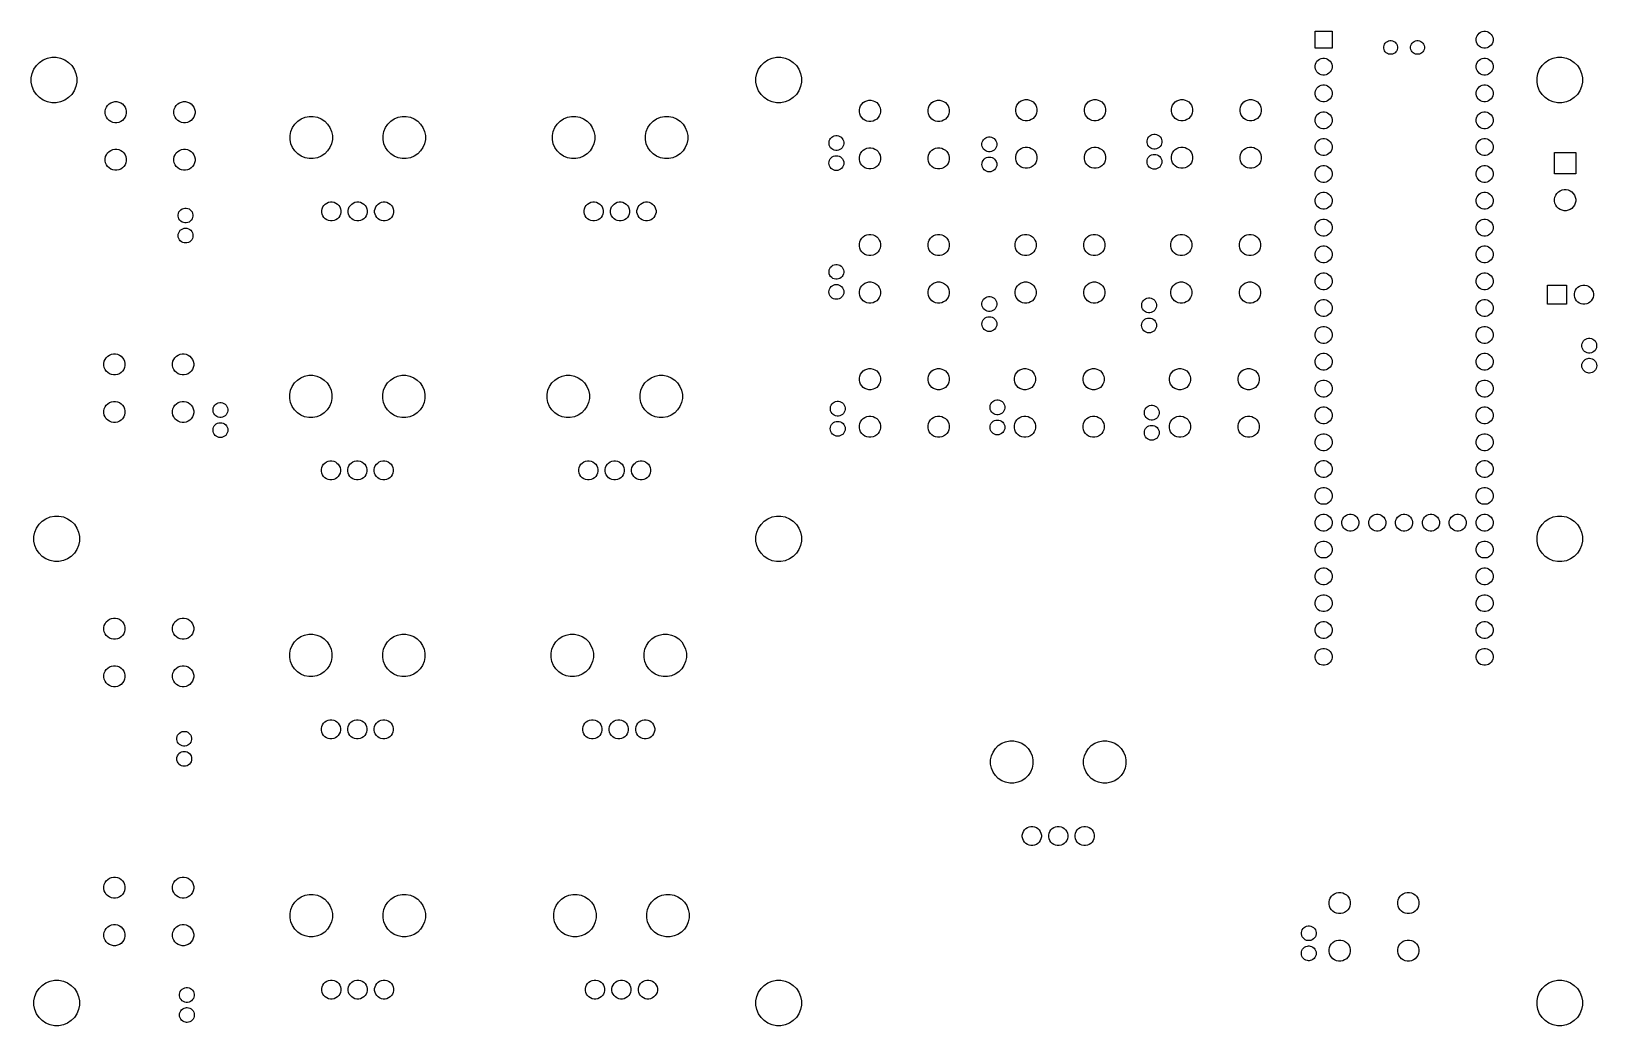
# Model space of a CAD drawing. Extents: x 3.14 to 8.97, y -6.18 to -2.48.
import ezdxf

# ---------------------------------------------------------------- set-up
doc = ezdxf.new("R2010")
doc.units = 0
doc.header["$MEASUREMENT"] = 0
doc.layers.add('BLACK', color=7, linetype='CONTINUOUS')

msp = doc.modelspace()

# ---------------------------------------------------------------- linework, layer by layer
at = {"layer": 'BLACK', "linetype": 'CONTINUOUS'}
for p, q in [((7.9185, -2.5415), (7.9185, -2.4785)), ((7.9185, -2.4785), (7.9815, -2.4785)), ((7.9815, -2.4785), (7.9815, -2.5415)), ((8.5185, -2.5069), (8.51971, -2.50081)), ((8.5185, -2.5131), (8.5185, -2.5069)), ((8.51971, -2.50081), (8.52209, -2.49508)), ((8.52209, -2.49508), (8.52554, -2.48992)), ((8.52554, -2.48992), (8.52992, -2.48554)), ((8.52992, -2.48554), (8.53508, -2.48209)), ((8.53508, -2.48209), (8.54081, -2.47971)), ((8.54081, -2.47971), (8.5469, -2.4785)), ((8.5469, -2.4785), (8.5531, -2.4785)), ((8.5531, -2.4785), (8.55919, -2.47971)), ((8.55919, -2.47971), (8.56492, -2.48209)), ((8.56492, -2.48209), (8.57008, -2.48554)), ((8.57008, -2.48554), (8.57446, -2.48992)), ((8.57446, -2.48992), (8.57791, -2.49508)), ((8.57791, -2.49508), (8.58029, -2.50081)), ((8.58029, -2.50081), (8.5815, -2.5069)), ((8.5815, -2.5069), (8.5815, -2.5131)), ((7.9815, -2.5415), (7.9185, -2.5415)), ((8.17441, -2.53622), (8.17539, -2.53128)), ((8.17441, -2.54126), (8.17441, -2.53622)), ((8.17539, -2.5462), (8.17441, -2.54126)), ((8.17539, -2.53128), (8.17732, -2.52662)), ((8.17732, -2.55086), (8.17539, -2.5462)), ((8.17732, -2.52662), (8.18012, -2.52243)), ((8.18012, -2.55505), (8.17732, -2.55086)), ((8.18012, -2.52243), (8.18369, -2.51886)), ((8.18369, -2.55862), (8.18012, -2.55505)), ((8.18369, -2.51886), (8.18788, -2.51606)), ((8.18788, -2.56142), (8.18369, -2.55862)), ((8.18788, -2.51606), (8.19254, -2.51413)), ((8.19254, -2.56335), (8.18788, -2.56142)), ((8.19254, -2.51413), (8.19748, -2.51315)), ((8.19748, -2.56433), (8.19254, -2.56335)), ((8.19748, -2.51315), (8.20252, -2.51315)), ((8.20252, -2.56433), (8.19748, -2.56433)), ((8.20252, -2.51315), (8.20746, -2.51413)), ((8.20746, -2.56335), (8.20252, -2.56433)), ((8.20746, -2.51413), (8.21212, -2.51606)), ((8.21212, -2.56142), (8.20746, -2.56335)), ((8.21212, -2.51606), (8.21631, -2.51886)), ((8.21631, -2.55862), (8.21212, -2.56142)), ((8.21631, -2.51886), (8.21988, -2.52243)), ((8.21988, -2.55505), (8.21631, -2.55862)), ((8.21988, -2.52243), (8.22268, -2.52662)), ((8.22268, -2.55086), (8.21988, -2.55505)), ((8.22268, -2.52662), (8.22461, -2.53128)), ((8.22461, -2.5462), (8.22268, -2.55086)), ((8.22461, -2.53128), (8.22559, -2.53622)), ((8.22559, -2.54126), (8.22461, -2.5462)), ((8.22559, -2.53622), (8.22559, -2.54126)), ((8.27441, -2.53622), (8.27539, -2.53128)), ((8.27441, -2.54126), (8.27441, -2.53622)), ((8.27539, -2.5462), (8.27441, -2.54126)), ((8.27539, -2.53128), (8.27732, -2.52662)), ((8.27732, -2.55086), (8.27539, -2.5462)), ((8.27732, -2.52662), (8.28012, -2.52243)), ((8.28012, -2.55505), (8.27732, -2.55086)), ((8.28012, -2.52243), (8.28369, -2.51886)), ((8.28369, -2.55862), (8.28012, -2.55505)), ((8.28369, -2.51886), (8.28788, -2.51606)), ((8.28788, -2.56142), (8.28369, -2.55862)), ((8.28788, -2.51606), (8.29254, -2.51413)), ((8.29254, -2.56335), (8.28788, -2.56142)), ((8.29254, -2.51413), (8.29748, -2.51315)), ((8.29748, -2.56433), (8.29254, -2.56335)), ((8.29748, -2.51315), (8.30252, -2.51315)), ((8.30252, -2.56433), (8.29748, -2.56433)), ((8.30252, -2.51315), (8.30746, -2.51413)), ((8.30746, -2.56335), (8.30252, -2.56433)), ((8.30746, -2.51413), (8.31212, -2.51606)), ((8.31212, -2.56142), (8.30746, -2.56335)), ((8.31212, -2.51606), (8.31631, -2.51886)), ((8.31631, -2.55862), (8.31212, -2.56142)), ((8.31631, -2.51886), (8.31988, -2.52243)), ((8.31988, -2.55505), (8.31631, -2.55862)), ((8.31988, -2.52243), (8.32268, -2.52662)), ((8.32268, -2.55086), (8.31988, -2.55505)), ((8.32268, -2.52662), (8.32461, -2.53128)), ((8.32461, -2.5462), (8.32268, -2.55086)), ((8.32461, -2.53128), (8.32559, -2.53622)), ((8.32559, -2.54126), (8.32461, -2.5462)), ((8.32559, -2.53622), (8.32559, -2.54126)), ((8.51971, -2.51919), (8.5185, -2.5131)), ((8.52209, -2.52492), (8.51971, -2.51919)), ((8.52554, -2.53008), (8.52209, -2.52492)), ((8.52992, -2.53446), (8.52554, -2.53008)), ((8.53508, -2.53791), (8.52992, -2.53446)), ((8.54081, -2.54029), (8.53508, -2.53791)), ((8.5469, -2.5415), (8.54081, -2.54029)), ((8.5531, -2.5415), (8.5469, -2.5415)), ((8.55919, -2.54029), (8.5531, -2.5415)), ((8.56492, -2.53791), (8.55919, -2.54029)), ((8.57008, -2.53446), (8.56492, -2.53791)), ((8.57446, -2.53008), (8.57008, -2.53446)), ((8.57791, -2.52492), (8.57446, -2.53008)), ((8.58029, -2.51919), (8.57791, -2.52492)), ((8.5815, -2.5131), (8.58029, -2.51919)), ((3.13861, -2.63531), (3.14499, -2.61991)), ((3.14499, -2.61991), (3.15425, -2.60604)), ((3.15425, -2.60604), (3.16604, -2.59425)), ((3.16604, -2.59425), (3.17991, -2.58499)), ((3.17991, -2.58499), (3.19531, -2.57861)), ((3.19531, -2.57861), (3.21166, -2.57535)), ((3.21166, -2.57535), (3.22834, -2.57535)), ((3.22834, -2.57535), (3.24469, -2.57861)), ((3.24469, -2.57861), (3.26009, -2.58499)), ((3.26009, -2.58499), (3.27396, -2.59425)), ((3.27396, -2.59425), (3.28575, -2.60604)), ((3.28575, -2.60604), (3.29501, -2.61991)), ((3.29501, -2.61991), (3.30139, -2.63531)), ((5.83861, -2.63531), (5.84499, -2.61991)), ((5.84499, -2.61991), (5.85425, -2.60604)), ((5.85425, -2.60604), (5.86604, -2.59425)), ((5.86604, -2.59425), (5.87991, -2.58499)), ((5.87991, -2.58499), (5.89531, -2.57861)), ((5.89531, -2.57861), (5.91166, -2.57535)), ((5.91166, -2.57535), (5.92834, -2.57535)), ((5.92834, -2.57535), (5.94469, -2.57861)), ((5.94469, -2.57861), (5.96009, -2.58499)), ((5.96009, -2.58499), (5.97396, -2.59425)), ((5.97396, -2.59425), (5.98575, -2.60604)), ((5.98575, -2.60604), (5.99501, -2.61991)), ((5.99501, -2.61991), (6.00139, -2.63531)), ((7.9185, -2.6069), (7.91971, -2.60081)), ((7.9185, -2.6131), (7.9185, -2.6069)), ((7.91971, -2.61919), (7.9185, -2.6131)), ((7.91971, -2.60081), (7.92209, -2.59508)), ((7.92209, -2.62492), (7.91971, -2.61919)), ((7.92209, -2.59508), (7.92554, -2.58992)), ((7.92554, -2.58992), (7.92992, -2.58554)), ((7.92992, -2.58554), (7.93508, -2.58209)), ((7.93508, -2.58209), (7.94081, -2.57971)), ((7.94081, -2.57971), (7.9469, -2.5785)), ((7.9469, -2.5785), (7.9531, -2.5785)), ((7.9531, -2.5785), (7.95919, -2.57971)), ((7.95919, -2.57971), (7.96492, -2.58209)), ((7.96492, -2.58209), (7.97008, -2.58554)), ((7.97008, -2.58554), (7.97446, -2.58992)), ((7.97446, -2.58992), (7.97791, -2.59508)), ((7.97791, -2.59508), (7.98029, -2.60081)), ((7.98029, -2.61919), (7.97791, -2.62492)), ((7.98029, -2.60081), (7.9815, -2.6069)), ((7.9815, -2.6131), (7.98029, -2.61919)), ((7.9815, -2.6069), (7.9815, -2.6131)), ((8.5185, -2.6069), (8.51971, -2.60081)), ((8.5185, -2.6131), (8.5185, -2.6069)), ((8.51971, -2.61919), (8.5185, -2.6131)), ((8.51971, -2.60081), (8.52209, -2.59508)), ((8.52209, -2.62492), (8.51971, -2.61919)), ((8.52209, -2.59508), (8.52554, -2.58992)), ((8.52554, -2.58992), (8.52992, -2.58554)), ((8.52992, -2.58554), (8.53508, -2.58209)), ((8.53508, -2.58209), (8.54081, -2.57971)), ((8.54081, -2.57971), (8.5469, -2.5785)), ((8.5469, -2.5785), (8.5531, -2.5785)), ((8.5531, -2.5785), (8.55919, -2.57971)), ((8.55919, -2.57971), (8.56492, -2.58209)), ((8.56492, -2.58209), (8.57008, -2.58554)), ((8.57008, -2.58554), (8.57446, -2.58992)), ((8.57446, -2.58992), (8.57791, -2.59508)), ((8.57791, -2.59508), (8.58029, -2.60081)), ((8.58029, -2.61919), (8.57791, -2.62492)), ((8.58029, -2.60081), (8.5815, -2.6069)), ((8.5815, -2.6131), (8.58029, -2.61919)), ((8.5815, -2.6069), (8.5815, -2.6131)), ((8.74861, -2.63531), (8.75499, -2.61991)), ((8.75499, -2.61991), (8.76425, -2.60604)), ((8.76425, -2.60604), (8.77604, -2.59425)), ((8.77604, -2.59425), (8.78991, -2.58499)), ((8.78991, -2.58499), (8.80531, -2.57861)), ((8.80531, -2.57861), (8.82166, -2.57535)), ((8.82166, -2.57535), (8.83834, -2.57535)), ((8.83834, -2.57535), (8.85469, -2.57861)), ((8.85469, -2.57861), (8.87009, -2.58499)), ((8.87009, -2.58499), (8.88396, -2.59425)), ((8.88396, -2.59425), (8.89575, -2.60604)), ((8.89575, -2.60604), (8.90501, -2.61991)), ((8.90501, -2.61991), (8.91139, -2.63531)), ((3.13535, -2.65166), (3.13861, -2.63531)), ((3.13535, -2.66834), (3.13535, -2.65166)), ((3.13861, -2.68469), (3.13535, -2.66834)), ((3.30139, -2.63531), (3.30465, -2.65166)), ((3.30465, -2.66834), (3.30139, -2.68469)), ((3.30465, -2.65166), (3.30465, -2.66834)), ((5.83535, -2.65166), (5.83861, -2.63531)), ((5.83535, -2.66834), (5.83535, -2.65166)), ((5.83861, -2.68469), (5.83535, -2.66834)), ((6.00139, -2.63531), (6.00465, -2.65166)), ((6.00465, -2.66834), (6.00139, -2.68469)), ((6.00465, -2.65166), (6.00465, -2.66834)), ((7.92554, -2.63008), (7.92209, -2.62492)), ((7.92992, -2.63446), (7.92554, -2.63008)), ((7.93508, -2.63791), (7.92992, -2.63446)), ((7.92992, -2.68554), (7.93508, -2.68209)), ((7.94081, -2.64029), (7.93508, -2.63791)), ((7.93508, -2.68209), (7.94081, -2.67971)), ((7.9469, -2.6415), (7.94081, -2.64029)), ((7.94081, -2.67971), (7.9469, -2.6785)), ((7.9531, -2.6415), (7.9469, -2.6415)), ((7.9469, -2.6785), (7.9531, -2.6785)), ((7.95919, -2.64029), (7.9531, -2.6415)), ((7.9531, -2.6785), (7.95919, -2.67971)), ((7.96492, -2.63791), (7.95919, -2.64029)), ((7.95919, -2.67971), (7.96492, -2.68209)), ((7.97008, -2.63446), (7.96492, -2.63791)), ((7.96492, -2.68209), (7.97008, -2.68554)), ((7.97446, -2.63008), (7.97008, -2.63446)), ((7.97791, -2.62492), (7.97446, -2.63008)), ((8.52554, -2.63008), (8.52209, -2.62492)), ((8.52992, -2.63446), (8.52554, -2.63008)), ((8.53508, -2.63791), (8.52992, -2.63446)), ((8.52992, -2.68554), (8.53508, -2.68209)), ((8.54081, -2.64029), (8.53508, -2.63791)), ((8.53508, -2.68209), (8.54081, -2.67971)), ((8.5469, -2.6415), (8.54081, -2.64029)), ((8.54081, -2.67971), (8.5469, -2.6785)), ((8.5531, -2.6415), (8.5469, -2.6415)), ((8.5469, -2.6785), (8.5531, -2.6785)), ((8.55919, -2.64029), (8.5531, -2.6415)), ((8.5531, -2.6785), (8.55919, -2.67971)), ((8.56492, -2.63791), (8.55919, -2.64029)), ((8.55919, -2.67971), (8.56492, -2.68209)), ((8.57008, -2.63446), (8.56492, -2.63791)), ((8.56492, -2.68209), (8.57008, -2.68554)), ((8.57446, -2.63008), (8.57008, -2.63446)), ((8.57791, -2.62492), (8.57446, -2.63008)), ((8.74535, -2.65166), (8.74861, -2.63531)), ((8.74535, -2.66834), (8.74535, -2.65166)), ((8.74861, -2.68469), (8.74535, -2.66834)), ((8.91139, -2.63531), (8.91465, -2.65166)), ((8.91465, -2.66834), (8.91139, -2.68469)), ((8.91465, -2.65166), (8.91465, -2.66834)), ((3.14499, -2.70009), (3.13861, -2.68469)), ((3.15425, -2.71396), (3.14499, -2.70009)), ((3.16604, -2.72575), (3.15425, -2.71396)), ((3.17991, -2.73501), (3.16604, -2.72575)), ((3.19531, -2.74139), (3.17991, -2.73501)), ((3.26009, -2.73501), (3.24469, -2.74139)), ((3.27396, -2.72575), (3.26009, -2.73501)), ((3.28575, -2.71396), (3.27396, -2.72575)), ((3.29501, -2.70009), (3.28575, -2.71396)), ((3.30139, -2.68469), (3.29501, -2.70009)), ((3.43852, -2.74214), (3.44612, -2.74063)), ((3.44612, -2.74063), (3.45388, -2.74063)), ((3.45388, -2.74063), (3.46148, -2.74214)), ((3.69442, -2.74214), (3.70203, -2.74063)), ((3.70203, -2.74063), (3.70978, -2.74063)), ((3.70978, -2.74063), (3.71739, -2.74214)), ((5.84499, -2.70009), (5.83861, -2.68469)), ((5.85425, -2.71396), (5.84499, -2.70009)), ((5.86604, -2.72575), (5.85425, -2.71396)), ((5.87991, -2.73501), (5.86604, -2.72575)), ((5.89531, -2.74139), (5.87991, -2.73501)), ((5.96009, -2.73501), (5.94469, -2.74139)), ((5.97396, -2.72575), (5.96009, -2.73501)), ((5.98575, -2.71396), (5.97396, -2.72575)), ((5.99501, -2.70009), (5.98575, -2.71396)), ((6.00139, -2.68469), (5.99501, -2.70009)), ((6.2349, -2.74442), (6.24135, -2.74011)), ((6.24135, -2.74011), (6.24852, -2.73714)), ((6.24852, -2.73714), (6.25612, -2.73563)), ((6.25612, -2.73563), (6.26388, -2.73563)), ((6.26388, -2.73563), (6.27148, -2.73714)), ((6.27148, -2.73714), (6.27865, -2.74011)), ((6.27865, -2.74011), (6.2851, -2.74442)), ((6.49081, -2.74442), (6.49726, -2.74011)), ((6.49726, -2.74011), (6.50442, -2.73714)), ((6.50442, -2.73714), (6.51203, -2.73563)), ((6.51203, -2.73563), (6.51978, -2.73563)), ((6.51978, -2.73563), (6.52739, -2.73714)), ((6.52739, -2.73714), (6.53455, -2.74011)), ((6.53455, -2.74011), (6.541, -2.74442)), ((6.81742, -2.74192), (6.82387, -2.73761)), ((6.82387, -2.73761), (6.83104, -2.73464)), ((6.83104, -2.73464), (6.83864, -2.73313)), ((6.83864, -2.73313), (6.8464, -2.73313)), ((6.8464, -2.73313), (6.854, -2.73464)), ((6.854, -2.73464), (6.86117, -2.73761)), ((6.86117, -2.73761), (6.86762, -2.74192)), ((7.07333, -2.74192), (7.07978, -2.73761)), ((7.07978, -2.73761), (7.08694, -2.73464)), ((7.08694, -2.73464), (7.09455, -2.73313)), ((7.09455, -2.73313), (7.1023, -2.73313)), ((7.1023, -2.73313), (7.10991, -2.73464)), ((7.10991, -2.73464), (7.11707, -2.73761)), ((7.11707, -2.73761), (7.12352, -2.74192)), ((7.39742, -2.74192), (7.40387, -2.73761)), ((7.40387, -2.73761), (7.41104, -2.73464)), ((7.41104, -2.73464), (7.41864, -2.73313)), ((7.41864, -2.73313), (7.4264, -2.73313)), ((7.4264, -2.73313), (7.434, -2.73464)), ((7.434, -2.73464), (7.44117, -2.73761)), ((7.44117, -2.73761), (7.44762, -2.74192)), ((7.65333, -2.74192), (7.65978, -2.73761)), ((7.65978, -2.73761), (7.66694, -2.73464)), ((7.66694, -2.73464), (7.67455, -2.73313)), ((7.67455, -2.73313), (7.6823, -2.73313)), ((7.6823, -2.73313), (7.68991, -2.73464)), ((7.68991, -2.73464), (7.69707, -2.73761)), ((7.69707, -2.73761), (7.70352, -2.74192)), ((7.9185, -2.7069), (7.91971, -2.70081)), ((7.9185, -2.7131), (7.9185, -2.7069)), ((7.91971, -2.71919), (7.9185, -2.7131)), ((7.91971, -2.70081), (7.92209, -2.69508)), ((7.92209, -2.72492), (7.91971, -2.71919)), ((7.92209, -2.69508), (7.92554, -2.68992)), ((7.92554, -2.73008), (7.92209, -2.72492)), ((7.92554, -2.68992), (7.92992, -2.68554)), ((7.92992, -2.73446), (7.92554, -2.73008)), ((7.93508, -2.73791), (7.92992, -2.73446)), ((7.94081, -2.74029), (7.93508, -2.73791)), ((7.9469, -2.7415), (7.94081, -2.74029)), ((7.95919, -2.74029), (7.9531, -2.7415)), ((7.96492, -2.73791), (7.95919, -2.74029)), ((7.97008, -2.73446), (7.96492, -2.73791)), ((7.97008, -2.68554), (7.97446, -2.68992)), ((7.97446, -2.73008), (7.97008, -2.73446)), ((7.97446, -2.68992), (7.97791, -2.69508)), ((7.97791, -2.72492), (7.97446, -2.73008)), ((7.97791, -2.69508), (7.98029, -2.70081)), ((7.98029, -2.71919), (7.97791, -2.72492)), ((7.98029, -2.70081), (7.9815, -2.7069)), ((7.9815, -2.7131), (7.98029, -2.71919)), ((7.9815, -2.7069), (7.9815, -2.7131)), ((8.5185, -2.7069), (8.51971, -2.70081)), ((8.5185, -2.7131), (8.5185, -2.7069)), ((8.51971, -2.71919), (8.5185, -2.7131)), ((8.51971, -2.70081), (8.52209, -2.69508)), ((8.52209, -2.72492), (8.51971, -2.71919)), ((8.52209, -2.69508), (8.52554, -2.68992)), ((8.52554, -2.73008), (8.52209, -2.72492)), ((8.52554, -2.68992), (8.52992, -2.68554)), ((8.52992, -2.73446), (8.52554, -2.73008)), ((8.53508, -2.73791), (8.52992, -2.73446)), ((8.54081, -2.74029), (8.53508, -2.73791)), ((8.5469, -2.7415), (8.54081, -2.74029)), ((8.55919, -2.74029), (8.5531, -2.7415)), ((8.56492, -2.73791), (8.55919, -2.74029)), ((8.57008, -2.73446), (8.56492, -2.73791)), ((8.57008, -2.68554), (8.57446, -2.68992)), ((8.57446, -2.73008), (8.57008, -2.73446)), ((8.57446, -2.68992), (8.57791, -2.69508)), ((8.57791, -2.72492), (8.57446, -2.73008)), ((8.57791, -2.69508), (8.58029, -2.70081)), ((8.58029, -2.71919), (8.57791, -2.72492)), ((8.58029, -2.70081), (8.5815, -2.7069)), ((8.5815, -2.7131), (8.58029, -2.71919)), ((8.5815, -2.7069), (8.5815, -2.7131)), ((8.75499, -2.70009), (8.74861, -2.68469)), ((8.76425, -2.71396), (8.75499, -2.70009)), ((8.77604, -2.72575), (8.76425, -2.71396)), ((8.78991, -2.73501), (8.77604, -2.72575)), ((8.80531, -2.74139), (8.78991, -2.73501)), ((8.87009, -2.73501), (8.85469, -2.74139)), ((8.88396, -2.72575), (8.87009, -2.73501)), ((8.89575, -2.71396), (8.88396, -2.72575)), ((8.90501, -2.70009), (8.89575, -2.71396)), ((8.91139, -2.68469), (8.90501, -2.70009)), ((3.21166, -2.74465), (3.19531, -2.74139)), ((3.22834, -2.74465), (3.21166, -2.74465)), ((3.24469, -2.74139), (3.22834, -2.74465)), ((3.41063, -2.77612), (3.41214, -2.76852)), ((3.41063, -2.78388), (3.41063, -2.77612)), ((3.41214, -2.79148), (3.41063, -2.78388)), ((3.41214, -2.76852), (3.41511, -2.76135)), ((3.41511, -2.79865), (3.41214, -2.79148)), ((3.41511, -2.76135), (3.41942, -2.7549)), ((3.41942, -2.8051), (3.41511, -2.79865)), ((3.41942, -2.7549), (3.4249, -2.74942)), ((3.4249, -2.74942), (3.43135, -2.74511)), ((3.43135, -2.74511), (3.43852, -2.74214)), ((3.46148, -2.74214), (3.46865, -2.74511)), ((3.46865, -2.74511), (3.4751, -2.74942)), ((3.4751, -2.74942), (3.48058, -2.7549)), ((3.48058, -2.7549), (3.48489, -2.76135)), ((3.48489, -2.79865), (3.48058, -2.8051)), ((3.48489, -2.76135), (3.48786, -2.76852)), ((3.48786, -2.79148), (3.48489, -2.79865)), ((3.48786, -2.76852), (3.48937, -2.77612)), ((3.48937, -2.78388), (3.48786, -2.79148)), ((3.48937, -2.77612), (3.48937, -2.78388)), ((3.66654, -2.77612), (3.66805, -2.76852)), ((3.66654, -2.78388), (3.66654, -2.77612)), ((3.66805, -2.79148), (3.66654, -2.78388)), ((3.66805, -2.76852), (3.67102, -2.76135)), ((3.67102, -2.79865), (3.66805, -2.79148)), ((3.67102, -2.76135), (3.67532, -2.7549)), ((3.67532, -2.8051), (3.67102, -2.79865)), ((3.67532, -2.7549), (3.68081, -2.74942)), ((3.68081, -2.74942), (3.68726, -2.74511)), ((3.68726, -2.74511), (3.69442, -2.74214)), ((3.71739, -2.74214), (3.72455, -2.74511)), ((3.72455, -2.74511), (3.731, -2.74942)), ((3.731, -2.74942), (3.73649, -2.7549)), ((3.73649, -2.7549), (3.74079, -2.76135)), ((3.74079, -2.79865), (3.73649, -2.8051)), ((3.74079, -2.76135), (3.74376, -2.76852)), ((3.74376, -2.79148), (3.74079, -2.79865)), ((3.74376, -2.76852), (3.74528, -2.77612)), ((3.74528, -2.78388), (3.74376, -2.79148)), ((3.74528, -2.77612), (3.74528, -2.78388)), ((4.14105, -2.80463), (4.15538, -2.7987)), ((4.15538, -2.7987), (4.17059, -2.79567)), ((4.17059, -2.79567), (4.1861, -2.79567)), ((4.1861, -2.79567), (4.20131, -2.7987)), ((4.20131, -2.7987), (4.21564, -2.80463)), ((4.48751, -2.80463), (4.50184, -2.7987)), ((4.50184, -2.7987), (4.51705, -2.79567)), ((4.51705, -2.79567), (4.53256, -2.79567)), ((4.53256, -2.79567), (4.54777, -2.7987)), ((4.54777, -2.7987), (4.5621, -2.80463)), ((5.11853, -2.80463), (5.13286, -2.7987)), ((5.13286, -2.7987), (5.14807, -2.79567)), ((5.14807, -2.79567), (5.16358, -2.79567)), ((5.16358, -2.79567), (5.17879, -2.7987)), ((5.17879, -2.7987), (5.19312, -2.80463)), ((5.46499, -2.80463), (5.47932, -2.7987)), ((5.47932, -2.7987), (5.49453, -2.79567)), ((5.49453, -2.79567), (5.51004, -2.79567)), ((5.51004, -2.79567), (5.52525, -2.7987)), ((5.52525, -2.7987), (5.53958, -2.80463)), ((5.91166, -2.74465), (5.89531, -2.74139)), ((5.92834, -2.74465), (5.91166, -2.74465)), ((5.94469, -2.74139), (5.92834, -2.74465)), ((6.22063, -2.77112), (6.22214, -2.76352)), ((6.22063, -2.77888), (6.22063, -2.77112)), ((6.22214, -2.78648), (6.22063, -2.77888)), ((6.22214, -2.76352), (6.22511, -2.75635)), ((6.22511, -2.79365), (6.22214, -2.78648)), ((6.22511, -2.75635), (6.22942, -2.7499)), ((6.22942, -2.8001), (6.22511, -2.79365)), ((6.22942, -2.7499), (6.2349, -2.74442)), ((6.2851, -2.74442), (6.29058, -2.7499)), ((6.29058, -2.7499), (6.29489, -2.75635)), ((6.29489, -2.79365), (6.29058, -2.8001)), ((6.29489, -2.75635), (6.29786, -2.76352)), ((6.29786, -2.78648), (6.29489, -2.79365)), ((6.29786, -2.76352), (6.29937, -2.77112)), ((6.29937, -2.77888), (6.29786, -2.78648)), ((6.29937, -2.77112), (6.29937, -2.77888)), ((6.47654, -2.77112), (6.47805, -2.76352)), ((6.47654, -2.77888), (6.47654, -2.77112)), ((6.47805, -2.78648), (6.47654, -2.77888)), ((6.47805, -2.76352), (6.48102, -2.75635)), ((6.48102, -2.79365), (6.47805, -2.78648)), ((6.48102, -2.75635), (6.48532, -2.7499)), ((6.48532, -2.8001), (6.48102, -2.79365)), ((6.48532, -2.7499), (6.49081, -2.74442)), ((6.541, -2.74442), (6.54649, -2.7499)), ((6.54649, -2.7499), (6.55079, -2.75635)), ((6.55079, -2.79365), (6.54649, -2.8001)), ((6.55079, -2.75635), (6.55376, -2.76352)), ((6.55376, -2.78648), (6.55079, -2.79365)), ((6.55376, -2.76352), (6.55528, -2.77112)), ((6.55528, -2.77888), (6.55376, -2.78648)), ((6.55528, -2.77112), (6.55528, -2.77888)), ((6.80315, -2.76862), (6.80466, -2.76102)), ((6.80315, -2.77638), (6.80315, -2.76862)), ((6.80466, -2.78398), (6.80315, -2.77638)), ((6.80466, -2.76102), (6.80763, -2.75385)), ((6.80763, -2.79115), (6.80466, -2.78398)), ((6.80763, -2.75385), (6.81194, -2.7474)), ((6.81194, -2.7976), (6.80763, -2.79115)), ((6.81194, -2.7474), (6.81742, -2.74192)), ((6.81742, -2.80308), (6.81194, -2.7976)), ((6.86762, -2.74192), (6.8731, -2.7474)), ((6.8731, -2.7976), (6.86762, -2.80308)), ((6.8731, -2.7474), (6.87741, -2.75385)), ((6.87741, -2.79115), (6.8731, -2.7976)), ((6.87741, -2.75385), (6.88038, -2.76102)), ((6.88038, -2.78398), (6.87741, -2.79115)), ((6.88038, -2.76102), (6.88189, -2.76862)), ((6.88189, -2.77638), (6.88038, -2.78398)), ((6.88189, -2.76862), (6.88189, -2.77638)), ((7.05906, -2.76862), (7.06057, -2.76102)), ((7.05906, -2.77638), (7.05906, -2.76862)), ((7.06057, -2.78398), (7.05906, -2.77638)), ((7.06057, -2.76102), (7.06354, -2.75385)), ((7.06354, -2.79115), (7.06057, -2.78398)), ((7.06354, -2.75385), (7.06784, -2.7474)), ((7.06784, -2.7976), (7.06354, -2.79115)), ((7.06784, -2.7474), (7.07333, -2.74192)), ((7.07333, -2.80308), (7.06784, -2.7976)), ((7.12352, -2.74192), (7.12901, -2.7474)), ((7.12901, -2.7976), (7.12352, -2.80308)), ((7.12901, -2.7474), (7.13331, -2.75385)), ((7.13331, -2.79115), (7.12901, -2.7976)), ((7.13331, -2.75385), (7.13628, -2.76102)), ((7.13628, -2.78398), (7.13331, -2.79115)), ((7.13628, -2.76102), (7.1378, -2.76862)), ((7.1378, -2.77638), (7.13628, -2.78398)), ((7.1378, -2.76862), (7.1378, -2.77638)), ((7.38315, -2.76862), (7.38466, -2.76102)), ((7.38315, -2.77638), (7.38315, -2.76862)), ((7.38466, -2.78398), (7.38315, -2.77638)), ((7.38466, -2.76102), (7.38763, -2.75385)), ((7.38763, -2.79115), (7.38466, -2.78398)), ((7.38763, -2.75385), (7.39194, -2.7474)), ((7.39194, -2.7976), (7.38763, -2.79115)), ((7.39194, -2.7474), (7.39742, -2.74192)), ((7.39742, -2.80308), (7.39194, -2.7976)), ((7.44762, -2.74192), (7.4531, -2.7474)), ((7.4531, -2.7976), (7.44762, -2.80308)), ((7.4531, -2.7474), (7.45741, -2.75385)), ((7.45741, -2.79115), (7.4531, -2.7976)), ((7.45741, -2.75385), (7.46038, -2.76102)), ((7.46038, -2.78398), (7.45741, -2.79115)), ((7.46038, -2.76102), (7.46189, -2.76862)), ((7.46189, -2.77638), (7.46038, -2.78398)), ((7.46189, -2.76862), (7.46189, -2.77638)), ((7.63906, -2.76862), (7.64057, -2.76102)), ((7.63906, -2.77638), (7.63906, -2.76862)), ((7.64057, -2.78398), (7.63906, -2.77638)), ((7.64057, -2.76102), (7.64354, -2.75385)), ((7.64354, -2.79115), (7.64057, -2.78398)), ((7.64354, -2.75385), (7.64784, -2.7474)), ((7.64784, -2.7976), (7.64354, -2.79115)), ((7.64784, -2.7474), (7.65333, -2.74192)), ((7.65333, -2.80308), (7.64784, -2.7976)), ((7.70352, -2.74192), (7.70901, -2.7474)), ((7.70901, -2.7976), (7.70352, -2.80308)), ((7.70901, -2.7474), (7.71331, -2.75385)), ((7.71331, -2.79115), (7.70901, -2.7976)), ((7.71331, -2.75385), (7.71628, -2.76102)), ((7.71628, -2.78398), (7.71331, -2.79115)), ((7.71628, -2.76102), (7.7178, -2.76862)), ((7.7178, -2.77638), (7.71628, -2.78398)), ((7.7178, -2.76862), (7.7178, -2.77638)), ((7.91971, -2.80081), (7.92209, -2.79508)), ((7.92209, -2.79508), (7.92554, -2.78992)), ((7.92554, -2.78992), (7.92992, -2.78554)), ((7.92992, -2.78554), (7.93508, -2.78209)), ((7.93508, -2.78209), (7.94081, -2.77971)), ((7.94081, -2.77971), (7.9469, -2.7785)), ((7.9531, -2.7415), (7.9469, -2.7415)), ((7.9469, -2.7785), (7.9531, -2.7785)), ((7.9531, -2.7785), (7.95919, -2.77971)), ((7.95919, -2.77971), (7.96492, -2.78209)), ((7.96492, -2.78209), (7.97008, -2.78554)), ((7.97008, -2.78554), (7.97446, -2.78992)), ((7.97446, -2.78992), (7.97791, -2.79508)), ((7.97791, -2.79508), (7.98029, -2.80081)), ((8.51971, -2.80081), (8.52209, -2.79508)), ((8.52209, -2.79508), (8.52554, -2.78992)), ((8.52554, -2.78992), (8.52992, -2.78554)), ((8.52992, -2.78554), (8.53508, -2.78209)), ((8.53508, -2.78209), (8.54081, -2.77971)), ((8.54081, -2.77971), (8.5469, -2.7785)), ((8.5531, -2.7415), (8.5469, -2.7415)), ((8.5469, -2.7785), (8.5531, -2.7785)), ((8.5531, -2.7785), (8.55919, -2.77971)), ((8.55919, -2.77971), (8.56492, -2.78209)), ((8.56492, -2.78209), (8.57008, -2.78554)), ((8.57008, -2.78554), (8.57446, -2.78992)), ((8.57446, -2.78992), (8.57791, -2.79508)), ((8.57791, -2.79508), (8.58029, -2.80081)), ((8.82166, -2.74465), (8.80531, -2.74139)), ((8.83834, -2.74465), (8.82166, -2.74465)), ((8.85469, -2.74139), (8.83834, -2.74465)), ((3.4249, -2.81058), (3.41942, -2.8051)), ((3.43135, -2.81489), (3.4249, -2.81058)), ((3.43852, -2.81786), (3.43135, -2.81489)), ((3.44612, -2.81937), (3.43852, -2.81786)), ((3.45388, -2.81937), (3.44612, -2.81937)), ((3.46148, -2.81786), (3.45388, -2.81937)), ((3.46865, -2.81489), (3.46148, -2.81786)), ((3.4751, -2.81058), (3.46865, -2.81489)), ((3.48058, -2.8051), (3.4751, -2.81058)), ((3.68081, -2.81058), (3.67532, -2.8051)), ((3.68726, -2.81489), (3.68081, -2.81058)), ((3.69442, -2.81786), (3.68726, -2.81489)), ((3.70203, -2.81937), (3.69442, -2.81786)), ((3.70978, -2.81937), (3.70203, -2.81937)), ((3.71739, -2.81786), (3.70978, -2.81937)), ((3.72455, -2.81489), (3.71739, -2.81786)), ((3.731, -2.81058), (3.72455, -2.81489)), ((3.73649, -2.8051), (3.731, -2.81058)), ((4.09961, -2.86665), (4.10263, -2.85144)), ((4.10263, -2.85144), (4.10857, -2.83711)), ((4.10857, -2.83711), (4.11719, -2.82422)), ((4.11719, -2.82422), (4.12815, -2.81325)), ((4.12815, -2.81325), (4.14105, -2.80463)), ((4.21564, -2.80463), (4.22854, -2.81325)), ((4.22854, -2.81325), (4.23951, -2.82422)), ((4.23951, -2.82422), (4.24813, -2.83711)), ((4.24813, -2.83711), (4.25406, -2.85144)), ((4.25406, -2.85144), (4.25709, -2.86665)), ((4.44606, -2.86665), (4.44909, -2.85144)), ((4.44909, -2.85144), (4.45502, -2.83711)), ((4.45502, -2.83711), (4.46364, -2.82422)), ((4.46364, -2.82422), (4.47461, -2.81325)), ((4.47461, -2.81325), (4.48751, -2.80463)), ((4.5621, -2.80463), (4.575, -2.81325)), ((4.575, -2.81325), (4.58596, -2.82422)), ((4.58596, -2.82422), (4.59458, -2.83711)), ((4.59458, -2.83711), (4.60052, -2.85144)), ((4.60052, -2.85144), (4.60354, -2.86665)), ((5.07709, -2.86665), (5.08011, -2.85144)), ((5.08011, -2.85144), (5.08605, -2.83711)), ((5.08605, -2.83711), (5.09467, -2.82422)), ((5.09467, -2.82422), (5.10563, -2.81325)), ((5.10563, -2.81325), (5.11853, -2.80463)), ((5.19312, -2.80463), (5.20602, -2.81325)), ((5.20602, -2.81325), (5.21699, -2.82422)), ((5.21699, -2.82422), (5.22561, -2.83711)), ((5.22561, -2.83711), (5.23154, -2.85144)), ((5.23154, -2.85144), (5.23457, -2.86665)), ((5.42354, -2.86665), (5.42657, -2.85144)), ((5.42657, -2.85144), (5.4325, -2.83711)), ((5.4325, -2.83711), (5.44112, -2.82422)), ((5.44112, -2.82422), (5.45209, -2.81325)), ((5.45209, -2.81325), (5.46499, -2.80463)), ((5.53958, -2.80463), (5.55248, -2.81325)), ((5.55248, -2.81325), (5.56344, -2.82422)), ((5.56344, -2.82422), (5.57206, -2.83711)), ((5.57206, -2.83711), (5.578, -2.85144)), ((5.578, -2.85144), (5.58102, -2.86665)), ((6.2349, -2.80558), (6.22942, -2.8001)), ((6.24135, -2.80989), (6.2349, -2.80558)), ((6.24852, -2.81286), (6.24135, -2.80989)), ((6.25612, -2.81437), (6.24852, -2.81286)), ((6.26388, -2.81437), (6.25612, -2.81437)), ((6.27148, -2.81286), (6.26388, -2.81437)), ((6.27865, -2.80989), (6.27148, -2.81286)), ((6.2851, -2.80558), (6.27865, -2.80989)), ((6.29058, -2.8001), (6.2851, -2.80558)), ((6.49081, -2.80558), (6.48532, -2.8001)), ((6.49726, -2.80989), (6.49081, -2.80558)), ((6.50442, -2.81286), (6.49726, -2.80989)), ((6.51203, -2.81437), (6.50442, -2.81286)), ((6.51978, -2.81437), (6.51203, -2.81437)), ((6.52739, -2.81286), (6.51978, -2.81437)), ((6.53455, -2.80989), (6.52739, -2.81286)), ((6.541, -2.80558), (6.53455, -2.80989)), ((6.54649, -2.8001), (6.541, -2.80558)), ((6.82387, -2.80739), (6.81742, -2.80308)), ((6.83104, -2.81036), (6.82387, -2.80739)), ((6.83864, -2.81187), (6.83104, -2.81036)), ((6.8464, -2.81187), (6.83864, -2.81187)), ((6.854, -2.81036), (6.8464, -2.81187)), ((6.86117, -2.80739), (6.854, -2.81036)), ((6.86762, -2.80308), (6.86117, -2.80739)), ((7.07978, -2.80739), (7.07333, -2.80308)), ((7.08694, -2.81036), (7.07978, -2.80739)), ((7.09455, -2.81187), (7.08694, -2.81036)), ((7.1023, -2.81187), (7.09455, -2.81187)), ((7.10991, -2.81036), (7.1023, -2.81187)), ((7.11707, -2.80739), (7.10991, -2.81036)), ((7.12352, -2.80308), (7.11707, -2.80739)), ((7.40387, -2.80739), (7.39742, -2.80308)), ((7.41104, -2.81036), (7.40387, -2.80739)), ((7.41864, -2.81187), (7.41104, -2.81036)), ((7.4264, -2.81187), (7.41864, -2.81187)), ((7.434, -2.81036), (7.4264, -2.81187)), ((7.44117, -2.80739), (7.434, -2.81036)), ((7.44762, -2.80308), (7.44117, -2.80739)), ((7.65978, -2.80739), (7.65333, -2.80308)), ((7.66694, -2.81036), (7.65978, -2.80739)), ((7.67455, -2.81187), (7.66694, -2.81036)), ((7.6823, -2.81187), (7.67455, -2.81187)), ((7.68991, -2.81036), (7.6823, -2.81187)), ((7.69707, -2.80739), (7.68991, -2.81036)), ((7.70352, -2.80308), (7.69707, -2.80739)), ((7.9185, -2.8069), (7.91971, -2.80081)), ((7.9185, -2.8131), (7.9185, -2.8069)), ((7.91971, -2.81919), (7.9185, -2.8131)), ((7.92209, -2.82492), (7.91971, -2.81919)), ((7.92554, -2.83008), (7.92209, -2.82492)), ((7.92992, -2.83446), (7.92554, -2.83008)), ((7.93508, -2.83791), (7.92992, -2.83446)), ((7.94081, -2.84029), (7.93508, -2.83791)), ((7.9469, -2.8415), (7.94081, -2.84029)), ((7.9531, -2.8415), (7.9469, -2.8415)), ((7.95919, -2.84029), (7.9531, -2.8415)), ((7.96492, -2.83791), (7.95919, -2.84029)), ((7.97008, -2.83446), (7.96492, -2.83791)), ((7.97446, -2.83008), (7.97008, -2.83446)), ((7.97791, -2.82492), (7.97446, -2.83008)), ((7.98029, -2.81919), (7.97791, -2.82492)), ((7.98029, -2.80081), (7.9815, -2.8069)), ((7.9815, -2.8131), (7.98029, -2.81919)), ((7.9815, -2.8069), (7.9815, -2.8131)), ((8.5185, -2.8069), (8.51971, -2.80081)), ((8.5185, -2.8131), (8.5185, -2.8069)), ((8.51971, -2.81919), (8.5185, -2.8131)), ((8.52209, -2.82492), (8.51971, -2.81919)), ((8.52554, -2.83008), (8.52209, -2.82492)), ((8.52992, -2.83446), (8.52554, -2.83008)), ((8.53508, -2.83791), (8.52992, -2.83446)), ((8.54081, -2.84029), (8.53508, -2.83791)), ((8.5469, -2.8415), (8.54081, -2.84029)), ((8.5531, -2.8415), (8.5469, -2.8415)), ((8.55919, -2.84029), (8.5531, -2.8415)), ((8.56492, -2.83791), (8.55919, -2.84029)), ((8.57008, -2.83446), (8.56492, -2.83791)), ((8.57446, -2.83008), (8.57008, -2.83446)), ((8.57791, -2.82492), (8.57446, -2.83008)), ((8.58029, -2.81919), (8.57791, -2.82492)), ((8.58029, -2.80081), (8.5815, -2.8069)), ((8.5815, -2.8131), (8.58029, -2.81919)), ((8.5815, -2.8069), (8.5815, -2.8131)), ((4.09961, -2.88216), (4.09961, -2.86665)), ((4.10263, -2.89738), (4.09961, -2.88216)), ((4.10857, -2.91171), (4.10263, -2.89738)), ((4.11719, -2.9246), (4.10857, -2.91171)), ((4.24813, -2.91171), (4.23951, -2.9246)), ((4.25406, -2.89738), (4.24813, -2.91171)), ((4.25709, -2.88216), (4.25406, -2.89738)), ((4.25709, -2.86665), (4.25709, -2.88216)), ((4.44606, -2.88216), (4.44606, -2.86665)), ((4.44909, -2.89738), (4.44606, -2.88216)), ((4.45502, -2.91171), (4.44909, -2.89738)), ((4.46364, -2.9246), (4.45502, -2.91171)), ((4.59458, -2.91171), (4.58596, -2.9246)), ((4.60052, -2.89738), (4.59458, -2.91171)), ((4.60354, -2.88216), (4.60052, -2.89738)), ((4.60354, -2.86665), (4.60354, -2.88216)), ((5.07709, -2.88216), (5.07709, -2.86665)), ((5.08011, -2.89738), (5.07709, -2.88216)), ((5.08605, -2.91171), (5.08011, -2.89738)), ((5.09467, -2.9246), (5.08605, -2.91171)), ((5.22561, -2.91171), (5.21699, -2.9246)), ((5.23154, -2.89738), (5.22561, -2.91171)), ((5.23457, -2.88216), (5.23154, -2.89738)), ((5.23457, -2.86665), (5.23457, -2.88216)), ((5.42354, -2.88216), (5.42354, -2.86665)), ((5.42657, -2.89738), (5.42354, -2.88216)), ((5.4325, -2.91171), (5.42657, -2.89738)), ((5.44112, -2.9246), (5.4325, -2.91171)), ((5.57206, -2.91171), (5.56344, -2.9246)), ((5.578, -2.89738), (5.57206, -2.91171)), ((5.58102, -2.88216), (5.578, -2.89738)), ((5.58102, -2.86665), (5.58102, -2.88216)), ((6.10744, -2.89229), (6.1085, -2.88696)), ((6.10744, -2.89771), (6.10744, -2.89229)), ((6.1085, -2.90304), (6.10744, -2.89771)), ((6.1085, -2.88696), (6.11058, -2.88195)), ((6.11058, -2.90805), (6.1085, -2.90304)), ((6.11058, -2.88195), (6.11359, -2.87743)), ((6.11359, -2.91257), (6.11058, -2.90805)), ((6.11359, -2.87743), (6.11743, -2.87359)), ((6.11743, -2.91641), (6.11359, -2.91257)), ((6.11743, -2.87359), (6.12195, -2.87058)), ((6.12195, -2.87058), (6.12696, -2.8685)), ((6.12696, -2.8685), (6.13229, -2.86744)), ((6.13229, -2.86744), (6.13771, -2.86744)), ((6.13771, -2.86744), (6.14304, -2.8685)), ((6.14304, -2.8685), (6.14805, -2.87058)), ((6.14805, -2.87058), (6.15257, -2.87359)), ((6.15257, -2.87359), (6.15641, -2.87743)), ((6.15641, -2.91257), (6.15257, -2.91641)), ((6.15641, -2.87743), (6.15942, -2.88195)), ((6.15942, -2.90805), (6.15641, -2.91257)), ((6.15942, -2.88195), (6.1615, -2.88696)), ((6.1615, -2.90304), (6.15942, -2.90805)), ((6.1615, -2.88696), (6.16256, -2.89229)), ((6.16256, -2.89771), (6.1615, -2.90304)), ((6.16256, -2.89229), (6.16256, -2.89771)), ((6.24135, -2.91728), (6.24852, -2.91431)), ((6.24852, -2.91431), (6.25612, -2.9128)), ((6.25612, -2.9128), (6.26388, -2.9128)), ((6.26388, -2.9128), (6.27148, -2.91431)), ((6.27148, -2.91431), (6.27865, -2.91728)), ((6.49726, -2.91728), (6.50442, -2.91431)), ((6.50442, -2.91431), (6.51203, -2.9128)), ((6.51203, -2.9128), (6.51978, -2.9128)), ((6.51978, -2.9128), (6.52739, -2.91431)), ((6.52739, -2.91431), (6.53455, -2.91728)), ((6.67744, -2.89729), (6.6785, -2.89196)), ((6.67744, -2.90271), (6.67744, -2.89729)), ((6.6785, -2.90804), (6.67744, -2.90271)), ((6.6785, -2.89196), (6.68058, -2.88695)), ((6.68058, -2.91305), (6.6785, -2.90804)), ((6.68058, -2.88695), (6.68359, -2.88243)), ((6.68359, -2.91757), (6.68058, -2.91305)), ((6.68359, -2.88243), (6.68743, -2.87859)), ((6.68743, -2.87859), (6.69195, -2.87558)), ((6.69195, -2.87558), (6.69696, -2.8735)), ((6.69696, -2.8735), (6.70229, -2.87244)), ((6.70229, -2.87244), (6.70771, -2.87244)), ((6.70771, -2.87244), (6.71304, -2.8735)), ((6.71304, -2.8735), (6.71805, -2.87558)), ((6.71805, -2.87558), (6.72257, -2.87859)), ((6.72257, -2.87859), (6.72641, -2.88243)), ((6.72641, -2.88243), (6.72942, -2.88695)), ((6.72942, -2.91305), (6.72641, -2.91757)), ((6.72942, -2.88695), (6.7315, -2.89196)), ((6.7315, -2.90804), (6.72942, -2.91305)), ((6.7315, -2.89196), (6.73256, -2.89729)), ((6.73256, -2.90271), (6.7315, -2.90804)), ((6.73256, -2.89729), (6.73256, -2.90271)), ((6.81742, -2.91908), (6.82387, -2.91478)), ((6.82387, -2.91478), (6.83104, -2.91181)), ((6.83104, -2.91181), (6.83864, -2.9103)), ((6.83864, -2.9103), (6.8464, -2.9103)), ((6.8464, -2.9103), (6.854, -2.91181)), ((6.854, -2.91181), (6.86117, -2.91478)), ((6.86117, -2.91478), (6.86762, -2.91908)), ((7.07333, -2.91908), (7.07978, -2.91478)), ((7.07978, -2.91478), (7.08694, -2.91181)), ((7.08694, -2.91181), (7.09455, -2.9103)), ((7.09455, -2.9103), (7.1023, -2.9103)), ((7.1023, -2.9103), (7.10991, -2.91181)), ((7.10991, -2.91181), (7.11707, -2.91478)), ((7.11707, -2.91478), (7.12352, -2.91908)), ((7.29244, -2.88729), (7.2935, -2.88196)), ((7.29244, -2.89271), (7.29244, -2.88729)), ((7.2935, -2.89804), (7.29244, -2.89271)), ((7.2935, -2.88196), (7.29558, -2.87695)), ((7.29558, -2.90305), (7.2935, -2.89804)), ((7.29558, -2.87695), (7.29859, -2.87243)), ((7.29859, -2.90757), (7.29558, -2.90305)), ((7.29859, -2.87243), (7.30243, -2.86859)), ((7.30243, -2.91141), (7.29859, -2.90757)), ((7.30243, -2.86859), (7.30695, -2.86558)), ((7.30695, -2.91442), (7.30243, -2.91141)), ((7.30695, -2.86558), (7.31196, -2.8635)), ((7.31196, -2.9165), (7.30695, -2.91442)), ((7.31196, -2.8635), (7.31729, -2.86244)), ((7.31729, -2.86244), (7.32271, -2.86244)), ((7.32271, -2.86244), (7.32804, -2.8635)), ((7.32804, -2.8635), (7.33305, -2.86558)), ((7.33305, -2.91442), (7.32804, -2.9165)), ((7.33305, -2.86558), (7.33757, -2.86859)), ((7.33757, -2.91141), (7.33305, -2.91442)), ((7.33757, -2.86859), (7.34141, -2.87243)), ((7.34141, -2.90757), (7.33757, -2.91141)), ((7.34141, -2.87243), (7.34442, -2.87695)), ((7.34442, -2.90305), (7.34141, -2.90757)), ((7.34442, -2.87695), (7.3465, -2.88196)), ((7.3465, -2.89804), (7.34442, -2.90305)), ((7.3465, -2.88196), (7.34756, -2.88729)), ((7.34756, -2.89271), (7.3465, -2.89804)), ((7.34756, -2.88729), (7.34756, -2.89271)), ((7.39742, -2.91908), (7.40387, -2.91478)), ((7.40387, -2.91478), (7.41104, -2.91181)), ((7.41104, -2.91181), (7.41864, -2.9103)), ((7.41864, -2.9103), (7.4264, -2.9103)), ((7.4264, -2.9103), (7.434, -2.91181)), ((7.434, -2.91181), (7.44117, -2.91478)), ((7.44117, -2.91478), (7.44762, -2.91908)), ((7.65333, -2.91908), (7.65978, -2.91478)), ((7.65978, -2.91478), (7.66694, -2.91181)), ((7.66694, -2.91181), (7.67455, -2.9103)), ((7.67455, -2.9103), (7.6823, -2.9103)), ((7.6823, -2.9103), (7.68991, -2.91181)), ((7.68991, -2.91181), (7.69707, -2.91478)), ((7.69707, -2.91478), (7.70352, -2.91908)), ((7.9185, -2.9069), (7.91971, -2.90081)), ((7.9185, -2.9131), (7.9185, -2.9069)), ((7.91971, -2.91919), (7.9185, -2.9131)), ((7.91971, -2.90081), (7.92209, -2.89508)), ((7.92209, -2.89508), (7.92554, -2.88992)), ((7.92554, -2.88992), (7.92992, -2.88554)), ((7.92992, -2.88554), (7.93508, -2.88209)), ((7.93508, -2.88209), (7.94081, -2.87971)), ((7.94081, -2.87971), (7.9469, -2.8785)), ((7.9469, -2.8785), (7.9531, -2.8785)), ((7.9531, -2.8785), (7.95919, -2.87971)), ((7.95919, -2.87971), (7.96492, -2.88209)), ((7.96492, -2.88209), (7.97008, -2.88554)), ((7.97008, -2.88554), (7.97446, -2.88992)), ((7.97446, -2.88992), (7.97791, -2.89508)), ((7.97791, -2.89508), (7.98029, -2.90081)), ((7.98029, -2.90081), (7.9815, -2.9069)), ((7.9815, -2.9131), (7.98029, -2.91919)), ((7.9815, -2.9069), (7.9815, -2.9131)), ((8.5185, -2.9069), (8.51971, -2.90081)), ((8.5185, -2.9131), (8.5185, -2.9069)), ((8.51971, -2.91919), (8.5185, -2.9131)), ((8.51971, -2.90081), (8.52209, -2.89508)), ((8.52209, -2.89508), (8.52554, -2.88992)), ((8.52554, -2.88992), (8.52992, -2.88554)), ((8.52992, -2.88554), (8.53508, -2.88209)), ((8.53508, -2.88209), (8.54081, -2.87971)), ((8.54081, -2.87971), (8.5469, -2.8785)), ((8.5469, -2.8785), (8.5531, -2.8785)), ((8.5531, -2.8785), (8.55919, -2.87971)), ((8.55919, -2.87971), (8.56492, -2.88209)), ((8.56492, -2.88209), (8.57008, -2.88554)), ((8.57008, -2.88554), (8.57446, -2.88992)), ((8.57446, -2.88992), (8.57791, -2.89508)), ((8.57791, -2.89508), (8.58029, -2.90081)), ((8.58029, -2.90081), (8.5815, -2.9069)), ((8.5815, -2.9131), (8.58029, -2.91919)), ((8.5815, -2.9069), (8.5815, -2.9131)), ((3.41063, -2.95329), (3.41214, -2.94568)), ((3.41063, -2.96104), (3.41063, -2.95329)), ((3.41214, -2.96865), (3.41063, -2.96104)), ((3.41214, -2.94568), (3.41511, -2.93852)), ((3.41511, -2.97581), (3.41214, -2.96865)), ((3.41511, -2.93852), (3.41942, -2.93207)), ((3.41942, -2.93207), (3.4249, -2.92658)), ((3.4249, -2.92658), (3.43135, -2.92228)), ((3.43135, -2.92228), (3.43852, -2.91931)), ((3.43852, -2.91931), (3.44612, -2.9178)), ((3.44612, -2.9178), (3.45388, -2.9178)), ((3.45388, -2.9178), (3.46148, -2.91931)), ((3.46148, -2.91931), (3.46865, -2.92228)), ((3.46865, -2.92228), (3.4751, -2.92658)), ((3.4751, -2.92658), (3.48058, -2.93207)), ((3.48058, -2.93207), (3.48489, -2.93852)), ((3.48489, -2.93852), (3.48786, -2.94568)), ((3.48786, -2.96865), (3.48489, -2.97581)), ((3.48786, -2.94568), (3.48937, -2.95329)), ((3.48937, -2.96104), (3.48786, -2.96865)), ((3.48937, -2.95329), (3.48937, -2.96104)), ((3.66654, -2.95329), (3.66805, -2.94568)), ((3.66654, -2.96104), (3.66654, -2.95329)), ((3.66805, -2.96865), (3.66654, -2.96104)), ((3.66805, -2.94568), (3.67102, -2.93852)), ((3.67102, -2.97581), (3.66805, -2.96865)), ((3.67102, -2.93852), (3.67532, -2.93207)), ((3.67532, -2.93207), (3.68081, -2.92658)), ((3.68081, -2.92658), (3.68726, -2.92228)), ((3.68726, -2.92228), (3.69442, -2.91931)), ((3.69442, -2.91931), (3.70203, -2.9178)), ((3.70203, -2.9178), (3.70978, -2.9178)), ((3.70978, -2.9178), (3.71739, -2.91931)), ((3.71739, -2.91931), (3.72455, -2.92228)), ((3.72455, -2.92228), (3.731, -2.92658)), ((3.731, -2.92658), (3.73649, -2.93207)), ((3.73649, -2.93207), (3.74079, -2.93852)), ((3.74079, -2.93852), (3.74376, -2.94568)), ((3.74376, -2.96865), (3.74079, -2.97581)), ((3.74376, -2.94568), (3.74528, -2.95329)), ((3.74528, -2.96104), (3.74376, -2.96865)), ((3.74528, -2.95329), (3.74528, -2.96104)), ((4.12815, -2.93557), (4.11719, -2.9246)), ((4.14105, -2.94419), (4.12815, -2.93557)), ((4.15538, -2.95012), (4.14105, -2.94419)), ((4.17059, -2.95315), (4.15538, -2.95012)), ((4.1861, -2.95315), (4.17059, -2.95315)), ((4.20131, -2.95012), (4.1861, -2.95315)), ((4.21564, -2.94419), (4.20131, -2.95012)), ((4.22854, -2.93557), (4.21564, -2.94419)), ((4.23951, -2.9246), (4.22854, -2.93557)), ((4.47461, -2.93557), (4.46364, -2.9246)), ((4.48751, -2.94419), (4.47461, -2.93557)), ((4.50184, -2.95012), (4.48751, -2.94419)), ((4.51705, -2.95315), (4.50184, -2.95012)), ((4.53256, -2.95315), (4.51705, -2.95315)), ((4.54777, -2.95012), (4.53256, -2.95315)), ((4.5621, -2.94419), (4.54777, -2.95012)), ((4.575, -2.93557), (4.5621, -2.94419)), ((4.58596, -2.9246), (4.575, -2.93557)), ((5.10563, -2.93557), (5.09467, -2.9246)), ((5.11853, -2.94419), (5.10563, -2.93557)), ((5.13286, -2.95012), (5.11853, -2.94419)), ((5.14807, -2.95315), (5.13286, -2.95012)), ((5.16358, -2.95315), (5.14807, -2.95315)), ((5.17879, -2.95012), (5.16358, -2.95315)), ((5.19312, -2.94419), (5.17879, -2.95012)), ((5.20602, -2.93557), (5.19312, -2.94419)), ((5.21699, -2.9246), (5.20602, -2.93557)), ((5.45209, -2.93557), (5.44112, -2.9246)), ((5.46499, -2.94419), (5.45209, -2.93557)), ((5.47932, -2.95012), (5.46499, -2.94419)), ((5.49453, -2.95315), (5.47932, -2.95012)), ((5.51004, -2.95315), (5.49453, -2.95315)), ((5.52525, -2.95012), (5.51004, -2.95315)), ((5.53958, -2.94419), (5.52525, -2.95012)), ((5.55248, -2.93557), (5.53958, -2.94419)), ((5.56344, -2.9246), (5.55248, -2.93557)), ((6.10731, -2.9698), (6.10784, -2.9644)), ((6.10784, -2.97521), (6.10731, -2.9698)), ((6.10784, -2.9644), (6.10942, -2.95921)), ((6.10942, -2.95921), (6.11197, -2.95442)), ((6.11197, -2.95442), (6.11542, -2.95022)), ((6.11542, -2.95022), (6.11961, -2.94678)), ((6.12195, -2.91942), (6.11743, -2.91641)), ((6.11961, -2.94678), (6.1244, -2.94422)), ((6.12696, -2.9215), (6.12195, -2.91942)), ((6.1244, -2.94422), (6.1296, -2.94264)), ((6.13229, -2.92256), (6.12696, -2.9215)), ((6.1296, -2.94264), (6.13365, -2.94224)), ((6.13771, -2.92256), (6.13229, -2.92256)), ((6.13365, -2.94224), (6.13635, -2.94224)), ((6.13635, -2.94224), (6.1404, -2.94264)), ((6.14304, -2.9215), (6.13771, -2.92256)), ((6.1404, -2.94264), (6.1456, -2.94422)), ((6.14805, -2.91942), (6.14304, -2.9215)), ((6.1456, -2.94422), (6.15039, -2.94678)), ((6.15257, -2.91641), (6.14805, -2.91942)), ((6.15039, -2.94678), (6.15458, -2.95022)), ((6.15458, -2.95022), (6.15803, -2.95442)), ((6.15803, -2.95442), (6.16058, -2.95921)), ((6.16058, -2.95921), (6.16216, -2.9644)), ((6.16216, -2.9644), (6.16269, -2.9698)), ((6.16269, -2.9698), (6.16216, -2.97521)), ((6.22063, -2.94829), (6.22214, -2.94068)), ((6.22063, -2.95604), (6.22063, -2.94829)), ((6.22214, -2.96365), (6.22063, -2.95604)), ((6.22214, -2.94068), (6.22511, -2.93352)), ((6.22511, -2.97081), (6.22214, -2.96365)), ((6.22511, -2.93352), (6.22942, -2.92707)), ((6.22942, -2.97726), (6.22511, -2.97081)), ((6.22942, -2.92707), (6.2349, -2.92158)), ((6.2349, -2.92158), (6.24135, -2.91728)), ((6.27865, -2.91728), (6.2851, -2.92158)), ((6.2851, -2.92158), (6.29058, -2.92707)), ((6.29058, -2.92707), (6.29489, -2.93352)), ((6.29489, -2.97081), (6.29058, -2.97726)), ((6.29489, -2.93352), (6.29786, -2.94068)), ((6.29786, -2.96365), (6.29489, -2.97081)), ((6.29786, -2.94068), (6.29937, -2.94829)), ((6.29937, -2.95604), (6.29786, -2.96365)), ((6.29937, -2.94829), (6.29937, -2.95604)), ((6.47654, -2.94829), (6.47805, -2.94068)), ((6.47654, -2.95604), (6.47654, -2.94829)), ((6.47805, -2.96365), (6.47654, -2.95604)), ((6.47805, -2.94068), (6.48102, -2.93352)), ((6.48102, -2.97081), (6.47805, -2.96365)), ((6.48102, -2.93352), (6.48532, -2.92707)), ((6.48532, -2.97726), (6.48102, -2.97081)), ((6.48532, -2.92707), (6.49081, -2.92158)), ((6.49081, -2.92158), (6.49726, -2.91728)), ((6.53455, -2.91728), (6.541, -2.92158)), ((6.541, -2.92158), (6.54649, -2.92707)), ((6.54649, -2.92707), (6.55079, -2.93352)), ((6.55079, -2.97081), (6.54649, -2.97726)), ((6.55079, -2.93352), (6.55376, -2.94068)), ((6.55376, -2.96365), (6.55079, -2.97081)), ((6.55376, -2.94068), (6.55528, -2.94829)), ((6.55528, -2.95604), (6.55376, -2.96365)), ((6.55528, -2.94829), (6.55528, -2.95604)), ((6.67731, -2.9748), (6.67784, -2.9694)), ((6.67784, -2.9694), (6.67942, -2.96421)), ((6.67942, -2.96421), (6.68197, -2.95942)), ((6.68197, -2.95942), (6.68542, -2.95522)), ((6.68743, -2.92141), (6.68359, -2.91757)), ((6.68542, -2.95522), (6.68961, -2.95178)), ((6.69195, -2.92442), (6.68743, -2.92141)), ((6.68961, -2.95178), (6.6944, -2.94922)), ((6.69696, -2.9265), (6.69195, -2.92442)), ((6.6944, -2.94922), (6.6996, -2.94764)), ((6.70229, -2.92756), (6.69696, -2.9265)), ((6.6996, -2.94764), (6.70365, -2.94724)), ((6.70771, -2.92756), (6.70229, -2.92756)), ((6.70365, -2.94724), (6.70635, -2.94724)), ((6.70635, -2.94724), (6.7104, -2.94764)), ((6.71304, -2.9265), (6.70771, -2.92756)), ((6.7104, -2.94764), (6.7156, -2.94922)), ((6.71805, -2.92442), (6.71304, -2.9265)), ((6.7156, -2.94922), (6.72039, -2.95178)), ((6.72257, -2.92141), (6.71805, -2.92442)), ((6.72039, -2.95178), (6.72458, -2.95522)), ((6.72641, -2.91757), (6.72257, -2.92141)), ((6.72458, -2.95522), (6.72803, -2.95942)), ((6.72803, -2.95942), (6.73058, -2.96421)), ((6.73058, -2.96421), (6.73216, -2.9694)), ((6.73216, -2.9694), (6.73269, -2.9748)), ((6.80315, -2.94579), (6.80466, -2.93818)), ((6.80315, -2.95354), (6.80315, -2.94579)), ((6.80466, -2.96115), (6.80315, -2.95354)), ((6.80466, -2.93818), (6.80763, -2.93102)), ((6.80763, -2.96831), (6.80466, -2.96115)), ((6.80763, -2.93102), (6.81194, -2.92457)), ((6.81194, -2.97476), (6.80763, -2.96831)), ((6.81194, -2.92457), (6.81742, -2.91908)), ((6.86762, -2.91908), (6.8731, -2.92457)), ((6.8731, -2.92457), (6.87741, -2.93102)), ((6.87741, -2.96831), (6.8731, -2.97476)), ((6.87741, -2.93102), (6.88038, -2.93818)), ((6.88038, -2.96115), (6.87741, -2.96831)), ((6.88038, -2.93818), (6.88189, -2.94579)), ((6.88189, -2.95354), (6.88038, -2.96115)), ((6.88189, -2.94579), (6.88189, -2.95354)), ((7.05906, -2.94579), (7.06057, -2.93818)), ((7.05906, -2.95354), (7.05906, -2.94579)), ((7.06057, -2.96115), (7.05906, -2.95354)), ((7.06057, -2.93818), (7.06354, -2.93102)), ((7.06354, -2.96831), (7.06057, -2.96115)), ((7.06354, -2.93102), (7.06784, -2.92457)), ((7.06784, -2.97476), (7.06354, -2.96831)), ((7.06784, -2.92457), (7.07333, -2.91908)), ((7.12352, -2.91908), (7.12901, -2.92457)), ((7.12901, -2.92457), (7.13331, -2.93102)), ((7.13331, -2.96831), (7.12901, -2.97476)), ((7.13331, -2.93102), (7.13628, -2.93818)), ((7.13628, -2.96115), (7.13331, -2.96831)), ((7.13628, -2.93818), (7.1378, -2.94579)), ((7.1378, -2.95354), (7.13628, -2.96115)), ((7.1378, -2.94579), (7.1378, -2.95354)), ((7.29231, -2.9648), (7.29284, -2.9594)), ((7.29284, -2.97021), (7.29231, -2.9648)), ((7.29284, -2.9594), (7.29442, -2.95421)), ((7.29442, -2.9754), (7.29284, -2.97021)), ((7.29442, -2.95421), (7.29697, -2.94942)), ((7.29697, -2.94942), (7.30042, -2.94522)), ((7.30042, -2.94522), (7.30461, -2.94178)), ((7.30461, -2.94178), (7.3094, -2.93922)), ((7.3094, -2.93922), (7.3146, -2.93764)), ((7.31729, -2.91756), (7.31196, -2.9165)), ((7.3146, -2.93764), (7.31865, -2.93724)), ((7.32271, -2.91756), (7.31729, -2.91756)), ((7.31865, -2.93724), (7.32135, -2.93724)), ((7.32135, -2.93724), (7.3254, -2.93764)), ((7.32804, -2.9165), (7.32271, -2.91756)), ((7.3254, -2.93764), (7.3306, -2.93922)), ((7.3306, -2.93922), (7.33539, -2.94178)), ((7.33539, -2.94178), (7.33958, -2.94522)), ((7.33958, -2.94522), (7.34303, -2.94942)), ((7.34303, -2.94942), (7.34558, -2.95421)), ((7.34558, -2.95421), (7.34716, -2.9594)), ((7.34716, -2.97021), (7.34558, -2.9754)), ((7.34716, -2.9594), (7.34769, -2.9648)), ((7.34769, -2.9648), (7.34716, -2.97021)), ((7.38315, -2.94579), (7.38466, -2.93818)), ((7.38315, -2.95354), (7.38315, -2.94579)), ((7.38466, -2.96115), (7.38315, -2.95354)), ((7.38466, -2.93818), (7.38763, -2.93102)), ((7.38763, -2.96831), (7.38466, -2.96115)), ((7.38763, -2.93102), (7.39194, -2.92457)), ((7.39194, -2.97476), (7.38763, -2.96831)), ((7.39194, -2.92457), (7.39742, -2.91908)), ((7.44762, -2.91908), (7.4531, -2.92457)), ((7.4531, -2.92457), (7.45741, -2.93102)), ((7.45741, -2.96831), (7.4531, -2.97476)), ((7.45741, -2.93102), (7.46038, -2.93818)), ((7.46038, -2.96115), (7.45741, -2.96831)), ((7.46038, -2.93818), (7.46189, -2.94579)), ((7.46189, -2.95354), (7.46038, -2.96115)), ((7.46189, -2.94579), (7.46189, -2.95354)), ((7.63906, -2.94579), (7.64057, -2.93818)), ((7.63906, -2.95354), (7.63906, -2.94579)), ((7.64057, -2.96115), (7.63906, -2.95354)), ((7.64057, -2.93818), (7.64354, -2.93102)), ((7.64354, -2.96831), (7.64057, -2.96115)), ((7.64354, -2.93102), (7.64784, -2.92457)), ((7.64784, -2.97476), (7.64354, -2.96831)), ((7.64784, -2.92457), (7.65333, -2.91908)), ((7.70352, -2.91908), (7.70901, -2.92457)), ((7.70901, -2.92457), (7.71331, -2.93102)), ((7.71331, -2.96831), (7.70901, -2.97476)), ((7.71331, -2.93102), (7.71628, -2.93818)), ((7.71628, -2.96115), (7.71331, -2.96831)), ((7.71628, -2.93818), (7.7178, -2.94579)), ((7.7178, -2.95354), (7.71628, -2.96115)), ((7.7178, -2.94579), (7.7178, -2.95354)), ((7.92209, -2.92492), (7.91971, -2.91919)), ((7.92554, -2.93008), (7.92209, -2.92492)), ((7.92992, -2.93446), (7.92554, -2.93008)), ((7.93508, -2.93791), (7.92992, -2.93446)), ((7.94081, -2.94029), (7.93508, -2.93791)), ((7.9469, -2.9415), (7.94081, -2.94029)), ((7.9531, -2.9415), (7.9469, -2.9415)), ((7.95919, -2.94029), (7.9531, -2.9415)), ((7.96492, -2.93791), (7.95919, -2.94029)), ((7.97008, -2.93446), (7.96492, -2.93791)), ((7.97446, -2.93008), (7.97008, -2.93446)), ((7.97791, -2.92492), (7.97446, -2.93008)), ((7.98029, -2.91919), (7.97791, -2.92492)), ((8.52209, -2.92492), (8.51971, -2.91919)), ((8.52554, -2.93008), (8.52209, -2.92492)), ((8.52992, -2.93446), (8.52554, -2.93008)), ((8.53508, -2.93791), (8.52992, -2.93446)), ((8.54081, -2.94029), (8.53508, -2.93791)), ((8.5469, -2.9415), (8.54081, -2.94029)), ((8.5531, -2.9415), (8.5469, -2.9415)), ((8.55919, -2.94029), (8.5531, -2.9415)), ((8.56492, -2.93791), (8.55919, -2.94029)), ((8.57008, -2.93446), (8.56492, -2.93791)), ((8.57446, -2.93008), (8.57008, -2.93446)), ((8.57791, -2.92492), (8.57446, -2.93008)), ((8.58029, -2.91919), (8.57791, -2.92492)), ((8.81063, -3.00937), (8.81063, -2.93063)), ((8.81063, -2.93063), (8.88937, -2.93063)), ((8.88937, -2.93063), (8.88937, -3.00937)), ((3.41942, -2.98226), (3.41511, -2.97581)), ((3.4249, -2.98775), (3.41942, -2.98226)), ((3.43135, -2.99205), (3.4249, -2.98775)), ((3.43852, -2.99502), (3.43135, -2.99205)), ((3.44612, -2.99654), (3.43852, -2.99502)), ((3.45388, -2.99654), (3.44612, -2.99654)), ((3.46148, -2.99502), (3.45388, -2.99654)), ((3.46865, -2.99205), (3.46148, -2.99502)), ((3.4751, -2.98775), (3.46865, -2.99205)), ((3.48058, -2.98226), (3.4751, -2.98775)), ((3.48489, -2.97581), (3.48058, -2.98226)), ((3.67532, -2.98226), (3.67102, -2.97581)), ((3.68081, -2.98775), (3.67532, -2.98226)), ((3.68726, -2.99205), (3.68081, -2.98775)), ((3.69442, -2.99502), (3.68726, -2.99205)), ((3.70203, -2.99654), (3.69442, -2.99502)), ((3.70978, -2.99654), (3.70203, -2.99654)), ((3.71739, -2.99502), (3.70978, -2.99654)), ((3.72455, -2.99205), (3.71739, -2.99502)), ((3.731, -2.98775), (3.72455, -2.99205)), ((3.73649, -2.98226), (3.731, -2.98775)), ((3.74079, -2.97581), (3.73649, -2.98226)), ((6.10942, -2.9804), (6.10784, -2.97521)), ((6.11197, -2.98519), (6.10942, -2.9804)), ((6.11542, -2.98938), (6.11197, -2.98519)), ((6.11961, -2.99283), (6.11542, -2.98938)), ((6.1244, -2.99539), (6.11961, -2.99283)), ((6.1296, -2.99696), (6.1244, -2.99539)), ((6.13365, -2.99736), (6.1296, -2.99696)), ((6.13635, -2.99736), (6.13365, -2.99736)), ((6.1404, -2.99696), (6.13635, -2.99736)), ((6.1456, -2.99539), (6.1404, -2.99696)), ((6.15039, -2.99283), (6.1456, -2.99539)), ((6.15458, -2.98938), (6.15039, -2.99283)), ((6.15803, -2.98519), (6.15458, -2.98938)), ((6.16058, -2.9804), (6.15803, -2.98519)), ((6.16216, -2.97521), (6.16058, -2.9804)), ((6.2349, -2.98275), (6.22942, -2.97726)), ((6.24135, -2.98705), (6.2349, -2.98275)), ((6.24852, -2.99002), (6.24135, -2.98705)), ((6.25612, -2.99154), (6.24852, -2.99002)), ((6.26388, -2.99154), (6.25612, -2.99154)), ((6.27148, -2.99002), (6.26388, -2.99154)), ((6.27865, -2.98705), (6.27148, -2.99002)), ((6.2851, -2.98275), (6.27865, -2.98705)), ((6.29058, -2.97726), (6.2851, -2.98275)), ((6.49081, -2.98275), (6.48532, -2.97726)), ((6.49726, -2.98705), (6.49081, -2.98275)), ((6.50442, -2.99002), (6.49726, -2.98705)), ((6.51203, -2.99154), (6.50442, -2.99002)), ((6.51978, -2.99154), (6.51203, -2.99154)), ((6.52739, -2.99002), (6.51978, -2.99154)), ((6.53455, -2.98705), (6.52739, -2.99002)), ((6.541, -2.98275), (6.53455, -2.98705)), ((6.54649, -2.97726), (6.541, -2.98275)), ((6.67784, -2.98021), (6.67731, -2.9748)), ((6.67942, -2.9854), (6.67784, -2.98021)), ((6.68197, -2.99019), (6.67942, -2.9854)), ((6.68542, -2.99438), (6.68197, -2.99019)), ((6.68961, -2.99783), (6.68542, -2.99438)), ((6.6944, -3.00039), (6.68961, -2.99783)), ((6.6996, -3.00196), (6.6944, -3.00039)), ((6.70365, -3.00236), (6.6996, -3.00196)), ((6.70635, -3.00236), (6.70365, -3.00236)), ((6.7104, -3.00196), (6.70635, -3.00236)), ((6.7156, -3.00039), (6.7104, -3.00196)), ((6.72039, -2.99783), (6.7156, -3.00039)), ((6.72458, -2.99438), (6.72039, -2.99783)), ((6.72803, -2.99019), (6.72458, -2.99438)), ((6.73058, -2.9854), (6.72803, -2.99019)), ((6.73216, -2.98021), (6.73058, -2.9854)), ((6.73269, -2.9748), (6.73216, -2.98021)), ((6.81742, -2.98025), (6.81194, -2.97476)), ((6.82387, -2.98455), (6.81742, -2.98025)), ((6.83104, -2.98752), (6.82387, -2.98455)), ((6.83864, -2.98904), (6.83104, -2.98752)), ((6.8464, -2.98904), (6.83864, -2.98904)), ((6.854, -2.98752), (6.8464, -2.98904)), ((6.86117, -2.98455), (6.854, -2.98752)), ((6.86762, -2.98025), (6.86117, -2.98455)), ((6.8731, -2.97476), (6.86762, -2.98025)), ((7.07333, -2.98025), (7.06784, -2.97476)), ((7.07978, -2.98455), (7.07333, -2.98025)), ((7.08694, -2.98752), (7.07978, -2.98455)), ((7.09455, -2.98904), (7.08694, -2.98752)), ((7.1023, -2.98904), (7.09455, -2.98904)), ((7.10991, -2.98752), (7.1023, -2.98904)), ((7.11707, -2.98455), (7.10991, -2.98752)), ((7.12352, -2.98025), (7.11707, -2.98455)), ((7.12901, -2.97476), (7.12352, -2.98025)), ((7.29697, -2.98019), (7.29442, -2.9754)), ((7.30042, -2.98438), (7.29697, -2.98019)), ((7.30461, -2.98783), (7.30042, -2.98438)), ((7.3094, -2.99039), (7.30461, -2.98783)), ((7.3146, -2.99196), (7.3094, -2.99039)), ((7.31865, -2.99236), (7.3146, -2.99196)), ((7.32135, -2.99236), (7.31865, -2.99236)), ((7.3254, -2.99196), (7.32135, -2.99236)), ((7.3306, -2.99039), (7.3254, -2.99196)), ((7.33539, -2.98783), (7.3306, -2.99039)), ((7.33958, -2.98438), (7.33539, -2.98783)), ((7.34303, -2.98019), (7.33958, -2.98438)), ((7.34558, -2.9754), (7.34303, -2.98019)), ((7.39742, -2.98025), (7.39194, -2.97476)), ((7.40387, -2.98455), (7.39742, -2.98025)), ((7.41104, -2.98752), (7.40387, -2.98455)), ((7.41864, -2.98904), (7.41104, -2.98752)), ((7.4264, -2.98904), (7.41864, -2.98904)), ((7.434, -2.98752), (7.4264, -2.98904)), ((7.44117, -2.98455), (7.434, -2.98752)), ((7.44762, -2.98025), (7.44117, -2.98455)), ((7.4531, -2.97476), (7.44762, -2.98025)), ((7.65333, -2.98025), (7.64784, -2.97476)), ((7.65978, -2.98455), (7.65333, -2.98025)), ((7.66694, -2.98752), (7.65978, -2.98455)), ((7.67455, -2.98904), (7.66694, -2.98752)), ((7.6823, -2.98904), (7.67455, -2.98904)), ((7.68991, -2.98752), (7.6823, -2.98904)), ((7.69707, -2.98455), (7.68991, -2.98752)), ((7.70352, -2.98025), (7.69707, -2.98455)), ((7.70901, -2.97476), (7.70352, -2.98025)), ((7.9185, -3.0069), (7.91971, -3.00081)), ((7.9185, -3.0131), (7.9185, -3.0069)), ((7.91971, -3.01919), (7.9185, -3.0131)), ((7.91971, -3.00081), (7.92209, -2.99508)), ((7.92209, -3.02492), (7.91971, -3.01919)), ((7.92209, -2.99508), (7.92554, -2.98992)), ((7.92554, -3.03008), (7.92209, -3.02492)), ((7.92554, -2.98992), (7.92992, -2.98554)), ((7.92992, -3.03446), (7.92554, -3.03008)), ((7.92992, -2.98554), (7.93508, -2.98209)), ((7.93508, -2.98209), (7.94081, -2.97971)), ((7.94081, -2.97971), (7.9469, -2.9785)), ((7.9469, -2.9785), (7.9531, -2.9785)), ((7.9531, -2.9785), (7.95919, -2.97971)), ((7.95919, -2.97971), (7.96492, -2.98209)), ((7.96492, -2.98209), (7.97008, -2.98554)), ((7.97008, -2.98554), (7.97446, -2.98992)), ((7.97446, -3.03008), (7.97008, -3.03446)), ((7.97446, -2.98992), (7.97791, -2.99508)), ((7.97791, -3.02492), (7.97446, -3.03008)), ((7.97791, -2.99508), (7.98029, -3.00081)), ((7.98029, -3.01919), (7.97791, -3.02492)), ((7.98029, -3.00081), (7.9815, -3.0069)), ((7.9815, -3.0131), (7.98029, -3.01919)), ((7.9815, -3.0069), (7.9815, -3.0131)), ((8.5185, -3.0069), (8.51971, -3.00081)), ((8.5185, -3.0131), (8.5185, -3.0069)), ((8.51971, -3.01919), (8.5185, -3.0131)), ((8.51971, -3.00081), (8.52209, -2.99508)), ((8.52209, -3.02492), (8.51971, -3.01919)), ((8.52209, -2.99508), (8.52554, -2.98992)), ((8.52554, -3.03008), (8.52209, -3.02492)), ((8.52554, -2.98992), (8.52992, -2.98554)), ((8.52992, -3.03446), (8.52554, -3.03008)), ((8.52992, -2.98554), (8.53508, -2.98209)), ((8.53508, -2.98209), (8.54081, -2.97971)), ((8.54081, -2.97971), (8.5469, -2.9785)), ((8.5469, -2.9785), (8.5531, -2.9785)), ((8.5531, -2.9785), (8.55919, -2.97971)), ((8.55919, -2.97971), (8.56492, -2.98209)), ((8.56492, -2.98209), (8.57008, -2.98554)), ((8.57008, -2.98554), (8.57446, -2.98992)), ((8.57446, -3.03008), (8.57008, -3.03446)), ((8.57446, -2.98992), (8.57791, -2.99508)), ((8.57791, -3.02492), (8.57446, -3.03008)), ((8.57791, -2.99508), (8.58029, -3.00081)), ((8.58029, -3.01919), (8.57791, -3.02492)), ((8.58029, -3.00081), (8.5815, -3.0069)), ((8.5815, -3.0131), (8.58029, -3.01919)), ((8.5815, -3.0069), (8.5815, -3.0131)), ((8.88937, -3.00937), (8.81063, -3.00937)), ((7.92209, -3.09508), (7.92554, -3.08992)), ((7.92554, -3.08992), (7.92992, -3.08554)), ((7.93508, -3.03791), (7.92992, -3.03446)), ((7.92992, -3.08554), (7.93508, -3.08209)), ((7.94081, -3.04029), (7.93508, -3.03791)), ((7.93508, -3.08209), (7.94081, -3.07971)), ((7.9469, -3.0415), (7.94081, -3.04029)), ((7.94081, -3.07971), (7.9469, -3.0785)), ((7.9531, -3.0415), (7.9469, -3.0415)), ((7.9469, -3.0785), (7.9531, -3.0785)), ((7.95919, -3.04029), (7.9531, -3.0415)), ((7.9531, -3.0785), (7.95919, -3.07971)), ((7.96492, -3.03791), (7.95919, -3.04029)), ((7.95919, -3.07971), (7.96492, -3.08209)), ((7.97008, -3.03446), (7.96492, -3.03791)), ((7.96492, -3.08209), (7.97008, -3.08554)), ((7.97008, -3.08554), (7.97446, -3.08992)), ((7.97446, -3.08992), (7.97791, -3.09508)), ((8.52209, -3.09508), (8.52554, -3.08992)), ((8.52554, -3.08992), (8.52992, -3.08554)), ((8.53508, -3.03791), (8.52992, -3.03446)), ((8.52992, -3.08554), (8.53508, -3.08209)), ((8.54081, -3.04029), (8.53508, -3.03791)), ((8.53508, -3.08209), (8.54081, -3.07971)), ((8.5469, -3.0415), (8.54081, -3.04029)), ((8.54081, -3.07971), (8.5469, -3.0785)), ((8.5531, -3.0415), (8.5469, -3.0415)), ((8.5469, -3.0785), (8.5531, -3.0785)), ((8.55919, -3.04029), (8.5531, -3.0415)), ((8.5531, -3.0785), (8.55919, -3.07971)), ((8.56492, -3.03791), (8.55919, -3.04029)), ((8.55919, -3.07971), (8.56492, -3.08209)), ((8.57008, -3.03446), (8.56492, -3.03791)), ((8.56492, -3.08209), (8.57008, -3.08554)), ((8.57008, -3.08554), (8.57446, -3.08992)), ((8.57446, -3.08992), (8.57791, -3.09508)), ((8.81214, -3.09631), (8.81511, -3.08915)), ((8.81511, -3.08915), (8.81942, -3.0827)), ((8.81942, -3.0827), (8.8249, -3.07721)), ((8.8249, -3.07721), (8.83135, -3.07291)), ((8.83135, -3.07291), (8.83852, -3.06994)), ((8.83852, -3.06994), (8.84612, -3.06843)), ((8.84612, -3.06843), (8.85388, -3.06843)), ((8.85388, -3.06843), (8.86148, -3.06994)), ((8.86148, -3.06994), (8.86865, -3.07291)), ((8.86865, -3.07291), (8.8751, -3.07721)), ((8.8751, -3.07721), (8.88058, -3.0827)), ((8.88058, -3.0827), (8.88489, -3.08915)), ((8.88489, -3.08915), (8.88786, -3.09631)), ((3.68558, -3.15195), (3.68859, -3.14743)), ((3.68859, -3.14743), (3.69243, -3.14359)), ((3.69243, -3.14359), (3.69695, -3.14058)), ((3.69695, -3.14058), (3.70196, -3.1385)), ((3.70196, -3.1385), (3.70729, -3.13744)), ((3.70729, -3.13744), (3.71271, -3.13744)), ((3.71271, -3.13744), (3.71804, -3.1385)), ((3.71804, -3.1385), (3.72305, -3.14058)), ((3.72305, -3.14058), (3.72757, -3.14359)), ((3.72757, -3.14359), (3.73141, -3.14743)), ((3.73141, -3.14743), (3.73442, -3.15195)), ((4.21772, -3.14651), (4.21908, -3.13966)), ((4.21772, -3.15349), (4.21772, -3.14651)), ((4.21908, -3.13966), (4.22175, -3.13322)), ((4.22175, -3.13322), (4.22563, -3.12741)), ((4.22563, -3.12741), (4.23056, -3.12248)), ((4.23056, -3.12248), (4.23637, -3.1186)), ((4.23637, -3.1186), (4.24281, -3.11593)), ((4.24281, -3.11593), (4.24966, -3.11457)), ((4.24966, -3.11457), (4.25664, -3.11457)), ((4.25664, -3.11457), (4.26349, -3.11593)), ((4.26349, -3.11593), (4.26993, -3.1186)), ((4.26993, -3.1186), (4.27574, -3.12248)), ((4.27574, -3.12248), (4.28067, -3.12741)), ((4.28067, -3.12741), (4.28455, -3.13322)), ((4.28455, -3.13322), (4.28722, -3.13966)), ((4.28722, -3.13966), (4.28858, -3.14651)), ((4.28858, -3.14651), (4.28858, -3.15349)), ((4.31614, -3.14651), (4.3175, -3.13966)), ((4.31614, -3.15349), (4.31614, -3.14651)), ((4.3175, -3.13966), (4.32017, -3.13322)), ((4.32017, -3.13322), (4.32405, -3.12741)), ((4.32405, -3.12741), (4.32899, -3.12248)), ((4.32899, -3.12248), (4.33479, -3.1186)), ((4.33479, -3.1186), (4.34124, -3.11593)), ((4.34124, -3.11593), (4.34808, -3.11457)), ((4.34808, -3.11457), (4.35506, -3.11457)), ((4.35506, -3.11457), (4.36191, -3.11593)), ((4.36191, -3.11593), (4.36836, -3.1186)), ((4.36836, -3.1186), (4.37416, -3.12248)), ((4.37416, -3.12248), (4.3791, -3.12741)), ((4.3791, -3.12741), (4.38298, -3.13322)), ((4.38298, -3.13322), (4.38565, -3.13966)), ((4.38565, -3.13966), (4.38701, -3.14651)), ((4.38701, -3.14651), (4.38701, -3.15349)), ((4.41457, -3.14651), (4.41593, -3.13966)), ((4.41457, -3.15349), (4.41457, -3.14651)), ((4.41593, -3.13966), (4.4186, -3.13322)), ((4.4186, -3.13322), (4.42248, -3.12741)), ((4.42248, -3.12741), (4.42741, -3.12248)), ((4.42741, -3.12248), (4.43322, -3.1186)), ((4.43322, -3.1186), (4.43966, -3.11593)), ((4.43966, -3.11593), (4.44651, -3.11457)), ((4.44651, -3.11457), (4.45349, -3.11457)), ((4.45349, -3.11457), (4.46034, -3.11593)), ((4.46034, -3.11593), (4.46678, -3.1186)), ((4.46678, -3.1186), (4.47259, -3.12248)), ((4.47259, -3.12248), (4.47752, -3.12741)), ((4.47752, -3.12741), (4.4814, -3.13322)), ((4.4814, -3.13322), (4.48407, -3.13966)), ((4.48407, -3.13966), (4.48543, -3.14651)), ((4.48543, -3.14651), (4.48543, -3.15349)), ((5.1952, -3.14651), (5.19656, -3.13966)), ((5.1952, -3.15349), (5.1952, -3.14651)), ((5.19656, -3.13966), (5.19923, -3.13322)), ((5.19923, -3.13322), (5.20311, -3.12741)), ((5.20311, -3.12741), (5.20804, -3.12248)), ((5.20804, -3.12248), (5.21385, -3.1186)), ((5.21385, -3.1186), (5.22029, -3.11593)), ((5.22029, -3.11593), (5.22714, -3.11457)), ((5.22714, -3.11457), (5.23412, -3.11457)), ((5.23412, -3.11457), (5.24097, -3.11593)), ((5.24097, -3.11593), (5.24741, -3.1186)), ((5.24741, -3.1186), (5.25322, -3.12248)), ((5.25322, -3.12248), (5.25815, -3.12741)), ((5.25815, -3.12741), (5.26203, -3.13322)), ((5.26203, -3.13322), (5.2647, -3.13966)), ((5.2647, -3.13966), (5.26606, -3.14651)), ((5.26606, -3.14651), (5.26606, -3.15349)), ((5.29362, -3.14651), (5.29498, -3.13966)), ((5.29362, -3.15349), (5.29362, -3.14651)), ((5.29498, -3.13966), (5.29765, -3.13322)), ((5.29765, -3.13322), (5.30153, -3.12741)), ((5.30153, -3.12741), (5.30647, -3.12248)), ((5.30647, -3.12248), (5.31227, -3.1186)), ((5.31227, -3.1186), (5.31872, -3.11593)), ((5.31872, -3.11593), (5.32557, -3.11457)), ((5.32557, -3.11457), (5.33254, -3.11457)), ((5.33254, -3.11457), (5.33939, -3.11593)), ((5.33939, -3.11593), (5.34584, -3.1186)), ((5.34584, -3.1186), (5.35164, -3.12248)), ((5.35164, -3.12248), (5.35658, -3.12741)), ((5.35658, -3.12741), (5.36046, -3.13322)), ((5.36046, -3.13322), (5.36313, -3.13966)), ((5.36313, -3.13966), (5.36449, -3.14651)), ((5.36449, -3.14651), (5.36449, -3.15349)), ((5.39205, -3.14651), (5.39341, -3.13966)), ((5.39205, -3.15349), (5.39205, -3.14651)), ((5.39341, -3.13966), (5.39608, -3.13322)), ((5.39608, -3.13322), (5.39996, -3.12741)), ((5.39996, -3.12741), (5.40489, -3.12248)), ((5.40489, -3.12248), (5.4107, -3.1186)), ((5.4107, -3.1186), (5.41714, -3.11593)), ((5.41714, -3.11593), (5.42399, -3.11457)), ((5.42399, -3.11457), (5.43097, -3.11457)), ((5.43097, -3.11457), (5.43782, -3.11593)), ((5.43782, -3.11593), (5.44426, -3.1186)), ((5.44426, -3.1186), (5.45007, -3.12248)), ((5.45007, -3.12248), (5.455, -3.12741)), ((5.455, -3.12741), (5.45888, -3.13322)), ((5.45888, -3.13322), (5.46155, -3.13966)), ((5.46155, -3.13966), (5.46291, -3.14651)), ((5.46291, -3.14651), (5.46291, -3.15349)), ((7.9185, -3.1069), (7.91971, -3.10081)), ((7.9185, -3.1131), (7.9185, -3.1069)), ((7.91971, -3.11919), (7.9185, -3.1131)), ((7.91971, -3.10081), (7.92209, -3.09508)), ((7.92209, -3.12492), (7.91971, -3.11919)), ((7.92554, -3.13008), (7.92209, -3.12492)), ((7.92992, -3.13446), (7.92554, -3.13008)), ((7.93508, -3.13791), (7.92992, -3.13446)), ((7.94081, -3.14029), (7.93508, -3.13791)), ((7.9469, -3.1415), (7.94081, -3.14029)), ((7.9531, -3.1415), (7.9469, -3.1415)), ((7.95919, -3.14029), (7.9531, -3.1415)), ((7.96492, -3.13791), (7.95919, -3.14029)), ((7.97008, -3.13446), (7.96492, -3.13791)), ((7.97446, -3.13008), (7.97008, -3.13446)), ((7.97791, -3.12492), (7.97446, -3.13008)), ((7.97791, -3.09508), (7.98029, -3.10081)), ((7.98029, -3.11919), (7.97791, -3.12492)), ((7.98029, -3.10081), (7.9815, -3.1069)), ((7.9815, -3.1131), (7.98029, -3.11919)), ((7.9815, -3.1069), (7.9815, -3.1131)), ((8.5185, -3.1069), (8.51971, -3.10081)), ((8.5185, -3.1131), (8.5185, -3.1069)), ((8.51971, -3.11919), (8.5185, -3.1131)), ((8.51971, -3.10081), (8.52209, -3.09508)), ((8.52209, -3.12492), (8.51971, -3.11919)), ((8.52554, -3.13008), (8.52209, -3.12492)), ((8.52992, -3.13446), (8.52554, -3.13008)), ((8.53508, -3.13791), (8.52992, -3.13446)), ((8.54081, -3.14029), (8.53508, -3.13791)), ((8.5469, -3.1415), (8.54081, -3.14029)), ((8.5531, -3.1415), (8.5469, -3.1415)), ((8.55919, -3.14029), (8.5531, -3.1415)), ((8.56492, -3.13791), (8.55919, -3.14029)), ((8.57008, -3.13446), (8.56492, -3.13791)), ((8.57446, -3.13008), (8.57008, -3.13446)), ((8.57791, -3.12492), (8.57446, -3.13008)), ((8.57791, -3.09508), (8.58029, -3.10081)), ((8.58029, -3.11919), (8.57791, -3.12492)), ((8.58029, -3.10081), (8.5815, -3.1069)), ((8.5815, -3.1131), (8.58029, -3.11919)), ((8.5815, -3.1069), (8.5815, -3.1131)), ((8.81063, -3.10392), (8.81214, -3.09631)), ((8.81063, -3.11167), (8.81063, -3.10392)), ((8.81214, -3.11928), (8.81063, -3.11167)), ((8.81511, -3.12644), (8.81214, -3.11928)), ((8.81942, -3.13289), (8.81511, -3.12644)), ((8.8249, -3.13838), (8.81942, -3.13289)), ((8.83135, -3.14268), (8.8249, -3.13838)), ((8.83852, -3.14565), (8.83135, -3.14268)), ((8.84612, -3.14717), (8.83852, -3.14565)), ((8.85388, -3.14717), (8.84612, -3.14717)), ((8.86148, -3.14565), (8.85388, -3.14717)), ((8.86865, -3.14268), (8.86148, -3.14565)), ((8.8751, -3.13838), (8.86865, -3.14268)), ((8.88058, -3.13289), (8.8751, -3.13838)), ((8.88489, -3.12644), (8.88058, -3.13289)), ((8.88786, -3.11928), (8.88489, -3.12644)), ((8.88786, -3.09631), (8.88937, -3.10392)), ((8.88937, -3.11167), (8.88786, -3.11928)), ((8.88937, -3.10392), (8.88937, -3.11167)), ((3.68244, -3.16229), (3.6835, -3.15696)), ((3.68244, -3.16771), (3.68244, -3.16229)), ((3.6835, -3.17304), (3.68244, -3.16771)), ((3.6835, -3.15696), (3.68558, -3.15195)), ((3.68558, -3.17805), (3.6835, -3.17304)), ((3.68859, -3.18257), (3.68558, -3.17805)), ((3.69243, -3.18641), (3.68859, -3.18257)), ((3.69695, -3.18942), (3.69243, -3.18641)), ((3.70196, -3.1915), (3.69695, -3.18942)), ((3.70729, -3.19256), (3.70196, -3.1915)), ((3.71271, -3.19256), (3.70729, -3.19256)), ((3.71804, -3.1915), (3.71271, -3.19256)), ((3.72305, -3.18942), (3.71804, -3.1915)), ((3.72757, -3.18641), (3.72305, -3.18942)), ((3.73141, -3.18257), (3.72757, -3.18641)), ((3.73442, -3.17805), (3.73141, -3.18257)), ((3.73442, -3.15195), (3.7365, -3.15696)), ((3.7365, -3.17304), (3.73442, -3.17805)), ((3.7365, -3.15696), (3.73756, -3.16229)), ((3.73756, -3.16771), (3.7365, -3.17304)), ((3.73756, -3.16229), (3.73756, -3.16771)), ((4.21908, -3.16034), (4.21772, -3.15349)), ((4.22175, -3.16678), (4.21908, -3.16034)), ((4.22563, -3.17259), (4.22175, -3.16678)), ((4.23056, -3.17752), (4.22563, -3.17259)), ((4.23637, -3.1814), (4.23056, -3.17752)), ((4.24281, -3.18407), (4.23637, -3.1814)), ((4.24966, -3.18543), (4.24281, -3.18407)), ((4.25664, -3.18543), (4.24966, -3.18543)), ((4.26349, -3.18407), (4.25664, -3.18543)), ((4.26993, -3.1814), (4.26349, -3.18407)), ((4.27574, -3.17752), (4.26993, -3.1814)), ((4.28067, -3.17259), (4.27574, -3.17752)), ((4.28455, -3.16678), (4.28067, -3.17259)), ((4.28722, -3.16034), (4.28455, -3.16678)), ((4.28858, -3.15349), (4.28722, -3.16034)), ((4.3175, -3.16034), (4.31614, -3.15349)), ((4.32017, -3.16678), (4.3175, -3.16034)), ((4.32405, -3.17259), (4.32017, -3.16678)), ((4.32899, -3.17752), (4.32405, -3.17259)), ((4.33479, -3.1814), (4.32899, -3.17752)), ((4.34124, -3.18407), (4.33479, -3.1814)), ((4.34808, -3.18543), (4.34124, -3.18407)), ((4.35506, -3.18543), (4.34808, -3.18543)), ((4.36191, -3.18407), (4.35506, -3.18543)), ((4.36836, -3.1814), (4.36191, -3.18407)), ((4.37416, -3.17752), (4.36836, -3.1814)), ((4.3791, -3.17259), (4.37416, -3.17752)), ((4.38298, -3.16678), (4.3791, -3.17259)), ((4.38565, -3.16034), (4.38298, -3.16678)), ((4.38701, -3.15349), (4.38565, -3.16034)), ((4.41593, -3.16034), (4.41457, -3.15349)), ((4.4186, -3.16678), (4.41593, -3.16034)), ((4.42248, -3.17259), (4.4186, -3.16678)), ((4.42741, -3.17752), (4.42248, -3.17259)), ((4.43322, -3.1814), (4.42741, -3.17752)), ((4.43966, -3.18407), (4.43322, -3.1814)), ((4.44651, -3.18543), (4.43966, -3.18407)), ((4.45349, -3.18543), (4.44651, -3.18543)), ((4.46034, -3.18407), (4.45349, -3.18543)), ((4.46678, -3.1814), (4.46034, -3.18407)), ((4.47259, -3.17752), (4.46678, -3.1814)), ((4.47752, -3.17259), (4.47259, -3.17752)), ((4.4814, -3.16678), (4.47752, -3.17259)), ((4.48407, -3.16034), (4.4814, -3.16678)), ((4.48543, -3.15349), (4.48407, -3.16034)), ((5.19656, -3.16034), (5.1952, -3.15349)), ((5.19923, -3.16678), (5.19656, -3.16034)), ((5.20311, -3.17259), (5.19923, -3.16678)), ((5.20804, -3.17752), (5.20311, -3.17259)), ((5.21385, -3.1814), (5.20804, -3.17752)), ((5.22029, -3.18407), (5.21385, -3.1814)), ((5.22714, -3.18543), (5.22029, -3.18407)), ((5.23412, -3.18543), (5.22714, -3.18543)), ((5.24097, -3.18407), (5.23412, -3.18543)), ((5.24741, -3.1814), (5.24097, -3.18407)), ((5.25322, -3.17752), (5.24741, -3.1814)), ((5.25815, -3.17259), (5.25322, -3.17752)), ((5.26203, -3.16678), (5.25815, -3.17259)), ((5.2647, -3.16034), (5.26203, -3.16678)), ((5.26606, -3.15349), (5.2647, -3.16034)), ((5.29498, -3.16034), (5.29362, -3.15349)), ((5.29765, -3.16678), (5.29498, -3.16034)), ((5.30153, -3.17259), (5.29765, -3.16678)), ((5.30647, -3.17752), (5.30153, -3.17259)), ((5.31227, -3.1814), (5.30647, -3.17752)), ((5.31872, -3.18407), (5.31227, -3.1814)), ((5.32557, -3.18543), (5.31872, -3.18407)), ((5.33254, -3.18543), (5.32557, -3.18543)), ((5.33939, -3.18407), (5.33254, -3.18543)), ((5.34584, -3.1814), (5.33939, -3.18407)), ((5.35164, -3.17752), (5.34584, -3.1814)), ((5.35658, -3.17259), (5.35164, -3.17752)), ((5.36046, -3.16678), (5.35658, -3.17259)), ((5.36313, -3.16034), (5.36046, -3.16678)), ((5.36449, -3.15349), (5.36313, -3.16034)), ((5.39341, -3.16034), (5.39205, -3.15349)), ((5.39608, -3.16678), (5.39341, -3.16034)), ((5.39996, -3.17259), (5.39608, -3.16678)), ((5.40489, -3.17752), (5.39996, -3.17259)), ((5.4107, -3.1814), (5.40489, -3.17752)), ((5.41714, -3.18407), (5.4107, -3.1814)), ((5.42399, -3.18543), (5.41714, -3.18407)), ((5.43097, -3.18543), (5.42399, -3.18543)), ((5.43782, -3.18407), (5.43097, -3.18543)), ((5.44426, -3.1814), (5.43782, -3.18407)), ((5.45007, -3.17752), (5.44426, -3.1814)), ((5.455, -3.17259), (5.45007, -3.17752)), ((5.45888, -3.16678), (5.455, -3.17259)), ((5.46155, -3.16034), (5.45888, -3.16678)), ((5.46291, -3.15349), (5.46155, -3.16034)), ((7.9185, -3.2069), (7.91971, -3.20081)), ((7.9185, -3.2131), (7.9185, -3.2069)), ((7.91971, -3.20081), (7.92209, -3.19508)), ((7.92209, -3.19508), (7.92554, -3.18992)), ((7.92554, -3.18992), (7.92992, -3.18554)), ((7.92992, -3.18554), (7.93508, -3.18209)), ((7.93508, -3.18209), (7.94081, -3.17971)), ((7.94081, -3.17971), (7.9469, -3.1785)), ((7.9469, -3.1785), (7.9531, -3.1785)), ((7.9531, -3.1785), (7.95919, -3.17971)), ((7.95919, -3.17971), (7.96492, -3.18209)), ((7.96492, -3.18209), (7.97008, -3.18554)), ((7.97008, -3.18554), (7.97446, -3.18992)), ((7.97446, -3.18992), (7.97791, -3.19508)), ((7.97791, -3.19508), (7.98029, -3.20081)), ((7.98029, -3.20081), (7.9815, -3.2069)), ((7.9815, -3.2069), (7.9815, -3.2131)), ((8.5185, -3.2069), (8.51971, -3.20081)), ((8.5185, -3.2131), (8.5185, -3.2069)), ((8.51971, -3.20081), (8.52209, -3.19508)), ((8.52209, -3.19508), (8.52554, -3.18992)), ((8.52554, -3.18992), (8.52992, -3.18554)), ((8.52992, -3.18554), (8.53508, -3.18209)), ((8.53508, -3.18209), (8.54081, -3.17971)), ((8.54081, -3.17971), (8.5469, -3.1785)), ((8.5469, -3.1785), (8.5531, -3.1785)), ((8.5531, -3.1785), (8.55919, -3.17971)), ((8.55919, -3.17971), (8.56492, -3.18209)), ((8.56492, -3.18209), (8.57008, -3.18554)), ((8.57008, -3.18554), (8.57446, -3.18992)), ((8.57446, -3.18992), (8.57791, -3.19508)), ((8.57791, -3.19508), (8.58029, -3.20081)), ((8.58029, -3.20081), (8.5815, -3.2069)), ((8.5815, -3.2069), (8.5815, -3.2131)), ((3.68231, -3.2398), (3.68284, -3.2344)), ((3.68284, -3.24521), (3.68231, -3.2398)), ((3.68284, -3.2344), (3.68442, -3.22921)), ((3.68442, -3.2504), (3.68284, -3.24521)), ((3.68442, -3.22921), (3.68697, -3.22442)), ((3.68697, -3.25519), (3.68442, -3.2504)), ((3.68697, -3.22442), (3.69042, -3.22022)), ((3.69042, -3.25938), (3.68697, -3.25519)), ((3.69042, -3.22022), (3.69461, -3.21678)), ((3.69461, -3.26283), (3.69042, -3.25938)), ((3.69461, -3.21678), (3.6994, -3.21422)), ((3.6994, -3.26539), (3.69461, -3.26283)), ((3.6994, -3.21422), (3.7046, -3.21264)), ((3.7046, -3.26696), (3.6994, -3.26539)), ((3.7046, -3.21264), (3.70865, -3.21224)), ((3.70865, -3.21224), (3.71135, -3.21224)), ((3.71135, -3.21224), (3.7154, -3.21264)), ((3.7154, -3.21264), (3.7206, -3.21422)), ((3.7206, -3.26539), (3.7154, -3.26696)), ((3.7206, -3.21422), (3.72539, -3.21678)), ((3.72539, -3.26283), (3.7206, -3.26539)), ((3.72539, -3.21678), (3.72958, -3.22022)), ((3.72958, -3.25938), (3.72539, -3.26283)), ((3.72958, -3.22022), (3.73303, -3.22442)), ((3.73303, -3.25519), (3.72958, -3.25938)), ((3.73303, -3.22442), (3.73558, -3.22921)), ((3.73558, -3.2504), (3.73303, -3.25519)), ((3.73558, -3.22921), (3.73716, -3.2344)), ((3.73716, -3.24521), (3.73558, -3.2504)), ((3.73716, -3.2344), (3.73769, -3.2398)), ((3.73769, -3.2398), (3.73716, -3.24521)), ((6.22063, -3.27112), (6.22214, -3.26352)), ((6.22214, -3.26352), (6.22511, -3.25635)), ((6.22511, -3.25635), (6.22942, -3.2499)), ((6.22942, -3.2499), (6.2349, -3.24442)), ((6.2349, -3.24442), (6.24135, -3.24011)), ((6.24135, -3.24011), (6.24852, -3.23714)), ((6.24852, -3.23714), (6.25612, -3.23563)), ((6.25612, -3.23563), (6.26388, -3.23563)), ((6.26388, -3.23563), (6.27148, -3.23714)), ((6.27148, -3.23714), (6.27865, -3.24011)), ((6.27865, -3.24011), (6.2851, -3.24442)), ((6.2851, -3.24442), (6.29058, -3.2499)), ((6.29058, -3.2499), (6.29489, -3.25635)), ((6.29489, -3.25635), (6.29786, -3.26352)), ((6.29786, -3.26352), (6.29937, -3.27112)), ((6.47654, -3.27112), (6.47805, -3.26352)), ((6.47805, -3.26352), (6.48102, -3.25635)), ((6.48102, -3.25635), (6.48532, -3.2499)), ((6.48532, -3.2499), (6.49081, -3.24442)), ((6.49081, -3.24442), (6.49726, -3.24011)), ((6.49726, -3.24011), (6.50442, -3.23714)), ((6.50442, -3.23714), (6.51203, -3.23563)), ((6.51203, -3.23563), (6.51978, -3.23563)), ((6.51978, -3.23563), (6.52739, -3.23714)), ((6.52739, -3.23714), (6.53455, -3.24011)), ((6.53455, -3.24011), (6.541, -3.24442)), ((6.541, -3.24442), (6.54649, -3.2499)), ((6.54649, -3.2499), (6.55079, -3.25635)), ((6.55079, -3.25635), (6.55376, -3.26352)), ((6.55376, -3.26352), (6.55528, -3.27112)), ((6.80063, -3.27112), (6.80214, -3.26352)), ((6.80214, -3.26352), (6.80511, -3.25635)), ((6.80511, -3.25635), (6.80942, -3.2499)), ((6.80942, -3.2499), (6.8149, -3.24442)), ((6.8149, -3.24442), (6.82135, -3.24011)), ((6.82135, -3.24011), (6.82852, -3.23714)), ((6.82852, -3.23714), (6.83612, -3.23563)), ((6.83612, -3.23563), (6.84388, -3.23563)), ((6.84388, -3.23563), (6.85148, -3.23714)), ((6.85148, -3.23714), (6.85865, -3.24011)), ((6.85865, -3.24011), (6.8651, -3.24442)), ((6.8651, -3.24442), (6.87058, -3.2499)), ((6.87058, -3.2499), (6.87489, -3.25635)), ((6.87489, -3.25635), (6.87786, -3.26352)), ((6.87786, -3.26352), (6.87937, -3.27112)), ((7.05654, -3.27112), (7.05805, -3.26352)), ((7.05805, -3.26352), (7.06102, -3.25635)), ((7.06102, -3.25635), (7.06532, -3.2499)), ((7.06532, -3.2499), (7.07081, -3.24442)), ((7.07081, -3.24442), (7.07726, -3.24011)), ((7.07726, -3.24011), (7.08442, -3.23714)), ((7.08442, -3.23714), (7.09203, -3.23563)), ((7.09203, -3.23563), (7.09978, -3.23563)), ((7.09978, -3.23563), (7.10739, -3.23714)), ((7.10739, -3.23714), (7.11455, -3.24011)), ((7.11455, -3.24011), (7.121, -3.24442)), ((7.121, -3.24442), (7.12649, -3.2499)), ((7.12649, -3.2499), (7.13079, -3.25635)), ((7.13079, -3.25635), (7.13376, -3.26352)), ((7.13376, -3.26352), (7.13528, -3.27112)), ((7.38063, -3.27112), (7.38214, -3.26352)), ((7.38214, -3.26352), (7.38511, -3.25635)), ((7.38511, -3.25635), (7.38942, -3.2499)), ((7.38942, -3.2499), (7.3949, -3.24442)), ((7.3949, -3.24442), (7.40135, -3.24011)), ((7.40135, -3.24011), (7.40852, -3.23714)), ((7.40852, -3.23714), (7.41612, -3.23563)), ((7.41612, -3.23563), (7.42388, -3.23563)), ((7.42388, -3.23563), (7.43148, -3.23714)), ((7.43148, -3.23714), (7.43865, -3.24011)), ((7.43865, -3.24011), (7.4451, -3.24442)), ((7.4451, -3.24442), (7.45058, -3.2499)), ((7.45058, -3.2499), (7.45489, -3.25635)), ((7.45489, -3.25635), (7.45786, -3.26352)), ((7.45786, -3.26352), (7.45937, -3.27112)), ((7.63654, -3.27112), (7.63805, -3.26352)), ((7.63805, -3.26352), (7.64102, -3.25635)), ((7.64102, -3.25635), (7.64532, -3.2499)), ((7.64532, -3.2499), (7.65081, -3.24442)), ((7.65081, -3.24442), (7.65726, -3.24011)), ((7.65726, -3.24011), (7.66442, -3.23714)), ((7.66442, -3.23714), (7.67203, -3.23563)), ((7.67203, -3.23563), (7.67978, -3.23563)), ((7.67978, -3.23563), (7.68739, -3.23714)), ((7.68739, -3.23714), (7.69455, -3.24011)), ((7.69455, -3.24011), (7.701, -3.24442)), ((7.701, -3.24442), (7.70649, -3.2499)), ((7.70649, -3.2499), (7.71079, -3.25635)), ((7.71079, -3.25635), (7.71376, -3.26352)), ((7.71376, -3.26352), (7.71528, -3.27112)), ((7.91971, -3.21919), (7.9185, -3.2131)), ((7.92209, -3.22492), (7.91971, -3.21919)), ((7.92554, -3.23008), (7.92209, -3.22492)), ((7.92992, -3.23446), (7.92554, -3.23008)), ((7.93508, -3.23791), (7.92992, -3.23446)), ((7.94081, -3.24029), (7.93508, -3.23791)), ((7.9469, -3.2415), (7.94081, -3.24029)), ((7.9531, -3.2415), (7.9469, -3.2415)), ((7.95919, -3.24029), (7.9531, -3.2415)), ((7.96492, -3.23791), (7.95919, -3.24029)), ((7.97008, -3.23446), (7.96492, -3.23791)), ((7.97446, -3.23008), (7.97008, -3.23446)), ((7.97791, -3.22492), (7.97446, -3.23008)), ((7.98029, -3.21919), (7.97791, -3.22492)), ((7.9815, -3.2131), (7.98029, -3.21919)), ((8.51971, -3.21919), (8.5185, -3.2131)), ((8.52209, -3.22492), (8.51971, -3.21919)), ((8.52554, -3.23008), (8.52209, -3.22492)), ((8.52992, -3.23446), (8.52554, -3.23008)), ((8.53508, -3.23791), (8.52992, -3.23446)), ((8.54081, -3.24029), (8.53508, -3.23791)), ((8.5469, -3.2415), (8.54081, -3.24029)), ((8.5531, -3.2415), (8.5469, -3.2415)), ((8.55919, -3.24029), (8.5531, -3.2415)), ((8.56492, -3.23791), (8.55919, -3.24029)), ((8.57008, -3.23446), (8.56492, -3.23791)), ((8.57446, -3.23008), (8.57008, -3.23446)), ((8.57791, -3.22492), (8.57446, -3.23008)), ((8.58029, -3.21919), (8.57791, -3.22492)), ((8.5815, -3.2131), (8.58029, -3.21919)), ((3.70865, -3.26736), (3.7046, -3.26696)), ((3.71135, -3.26736), (3.70865, -3.26736)), ((3.7154, -3.26696), (3.71135, -3.26736)), ((6.22063, -3.27888), (6.22063, -3.27112)), ((6.22214, -3.28648), (6.22063, -3.27888)), ((6.22511, -3.29365), (6.22214, -3.28648)), ((6.22942, -3.3001), (6.22511, -3.29365)), ((6.2349, -3.30558), (6.22942, -3.3001)), ((6.24135, -3.30989), (6.2349, -3.30558)), ((6.24852, -3.31286), (6.24135, -3.30989)), ((6.25612, -3.31437), (6.24852, -3.31286)), ((6.26388, -3.31437), (6.25612, -3.31437)), ((6.27148, -3.31286), (6.26388, -3.31437)), ((6.27865, -3.30989), (6.27148, -3.31286)), ((6.2851, -3.30558), (6.27865, -3.30989)), ((6.29058, -3.3001), (6.2851, -3.30558)), ((6.29489, -3.29365), (6.29058, -3.3001)), ((6.29786, -3.28648), (6.29489, -3.29365)), ((6.29937, -3.27888), (6.29786, -3.28648)), ((6.29937, -3.27112), (6.29937, -3.27888)), ((6.47654, -3.27888), (6.47654, -3.27112)), ((6.47805, -3.28648), (6.47654, -3.27888)), ((6.48102, -3.29365), (6.47805, -3.28648)), ((6.48532, -3.3001), (6.48102, -3.29365)), ((6.49081, -3.30558), (6.48532, -3.3001)), ((6.49726, -3.30989), (6.49081, -3.30558)), ((6.50442, -3.31286), (6.49726, -3.30989)), ((6.51203, -3.31437), (6.50442, -3.31286)), ((6.51978, -3.31437), (6.51203, -3.31437)), ((6.52739, -3.31286), (6.51978, -3.31437)), ((6.53455, -3.30989), (6.52739, -3.31286)), ((6.541, -3.30558), (6.53455, -3.30989)), ((6.54649, -3.3001), (6.541, -3.30558)), ((6.55079, -3.29365), (6.54649, -3.3001)), ((6.55376, -3.28648), (6.55079, -3.29365)), ((6.55528, -3.27888), (6.55376, -3.28648)), ((6.55528, -3.27112), (6.55528, -3.27888)), ((6.80063, -3.27888), (6.80063, -3.27112)), ((6.80214, -3.28648), (6.80063, -3.27888)), ((6.80511, -3.29365), (6.80214, -3.28648)), ((6.80942, -3.3001), (6.80511, -3.29365)), ((6.8149, -3.30558), (6.80942, -3.3001)), ((6.82135, -3.30989), (6.8149, -3.30558)), ((6.82852, -3.31286), (6.82135, -3.30989)), ((6.83612, -3.31437), (6.82852, -3.31286)), ((6.84388, -3.31437), (6.83612, -3.31437)), ((6.85148, -3.31286), (6.84388, -3.31437)), ((6.85865, -3.30989), (6.85148, -3.31286)), ((6.8651, -3.30558), (6.85865, -3.30989)), ((6.87058, -3.3001), (6.8651, -3.30558)), ((6.87489, -3.29365), (6.87058, -3.3001)), ((6.87786, -3.28648), (6.87489, -3.29365)), ((6.87937, -3.27888), (6.87786, -3.28648)), ((6.87937, -3.27112), (6.87937, -3.27888)), ((7.05654, -3.27888), (7.05654, -3.27112)), ((7.05805, -3.28648), (7.05654, -3.27888)), ((7.06102, -3.29365), (7.05805, -3.28648)), ((7.06532, -3.3001), (7.06102, -3.29365)), ((7.07081, -3.30558), (7.06532, -3.3001)), ((7.07726, -3.30989), (7.07081, -3.30558)), ((7.08442, -3.31286), (7.07726, -3.30989)), ((7.09203, -3.31437), (7.08442, -3.31286)), ((7.09978, -3.31437), (7.09203, -3.31437)), ((7.10739, -3.31286), (7.09978, -3.31437)), ((7.11455, -3.30989), (7.10739, -3.31286)), ((7.121, -3.30558), (7.11455, -3.30989)), ((7.12649, -3.3001), (7.121, -3.30558)), ((7.13079, -3.29365), (7.12649, -3.3001)), ((7.13376, -3.28648), (7.13079, -3.29365)), ((7.13528, -3.27888), (7.13376, -3.28648)), ((7.13528, -3.27112), (7.13528, -3.27888)), ((7.38063, -3.27888), (7.38063, -3.27112)), ((7.38214, -3.28648), (7.38063, -3.27888)), ((7.38511, -3.29365), (7.38214, -3.28648)), ((7.38942, -3.3001), (7.38511, -3.29365)), ((7.3949, -3.30558), (7.38942, -3.3001)), ((7.40135, -3.30989), (7.3949, -3.30558)), ((7.40852, -3.31286), (7.40135, -3.30989)), ((7.41612, -3.31437), (7.40852, -3.31286)), ((7.42388, -3.31437), (7.41612, -3.31437)), ((7.43148, -3.31286), (7.42388, -3.31437)), ((7.43865, -3.30989), (7.43148, -3.31286)), ((7.4451, -3.30558), (7.43865, -3.30989)), ((7.45058, -3.3001), (7.4451, -3.30558)), ((7.45489, -3.29365), (7.45058, -3.3001)), ((7.45786, -3.28648), (7.45489, -3.29365)), ((7.45937, -3.27888), (7.45786, -3.28648)), ((7.45937, -3.27112), (7.45937, -3.27888)), ((7.63654, -3.27888), (7.63654, -3.27112)), ((7.63805, -3.28648), (7.63654, -3.27888)), ((7.64102, -3.29365), (7.63805, -3.28648)), ((7.64532, -3.3001), (7.64102, -3.29365)), ((7.65081, -3.30558), (7.64532, -3.3001)), ((7.65726, -3.30989), (7.65081, -3.30558)), ((7.66442, -3.31286), (7.65726, -3.30989)), ((7.67203, -3.31437), (7.66442, -3.31286)), ((7.67978, -3.31437), (7.67203, -3.31437)), ((7.68739, -3.31286), (7.67978, -3.31437)), ((7.69455, -3.30989), (7.68739, -3.31286)), ((7.701, -3.30558), (7.69455, -3.30989)), ((7.70649, -3.3001), (7.701, -3.30558)), ((7.71079, -3.29365), (7.70649, -3.3001)), ((7.71376, -3.28648), (7.71079, -3.29365)), ((7.71528, -3.27888), (7.71376, -3.28648)), ((7.71528, -3.27112), (7.71528, -3.27888)), ((7.9185, -3.3069), (7.91971, -3.30081)), ((7.9185, -3.3131), (7.9185, -3.3069)), ((7.91971, -3.31919), (7.9185, -3.3131)), ((7.91971, -3.30081), (7.92209, -3.29508)), ((7.92209, -3.32492), (7.91971, -3.31919)), ((7.92209, -3.29508), (7.92554, -3.28992)), ((7.92554, -3.28992), (7.92992, -3.28554)), ((7.92992, -3.28554), (7.93508, -3.28209)), ((7.93508, -3.28209), (7.94081, -3.27971)), ((7.94081, -3.27971), (7.9469, -3.2785)), ((7.9469, -3.2785), (7.9531, -3.2785)), ((7.9531, -3.2785), (7.95919, -3.27971)), ((7.95919, -3.27971), (7.96492, -3.28209)), ((7.96492, -3.28209), (7.97008, -3.28554)), ((7.97008, -3.28554), (7.97446, -3.28992)), ((7.97446, -3.28992), (7.97791, -3.29508)), ((7.97791, -3.29508), (7.98029, -3.30081)), ((7.98029, -3.31919), (7.97791, -3.32492)), ((7.98029, -3.30081), (7.9815, -3.3069)), ((7.9815, -3.3131), (7.98029, -3.31919)), ((7.9815, -3.3069), (7.9815, -3.3131)), ((8.5185, -3.3069), (8.51971, -3.30081)), ((8.5185, -3.3131), (8.5185, -3.3069)), ((8.51971, -3.31919), (8.5185, -3.3131)), ((8.51971, -3.30081), (8.52209, -3.29508)), ((8.52209, -3.32492), (8.51971, -3.31919)), ((8.52209, -3.29508), (8.52554, -3.28992)), ((8.52554, -3.28992), (8.52992, -3.28554)), ((8.52992, -3.28554), (8.53508, -3.28209)), ((8.53508, -3.28209), (8.54081, -3.27971)), ((8.54081, -3.27971), (8.5469, -3.2785)), ((8.5469, -3.2785), (8.5531, -3.2785)), ((8.5531, -3.2785), (8.55919, -3.27971)), ((8.55919, -3.27971), (8.56492, -3.28209)), ((8.56492, -3.28209), (8.57008, -3.28554)), ((8.57008, -3.28554), (8.57446, -3.28992)), ((8.57446, -3.28992), (8.57791, -3.29508)), ((8.57791, -3.29508), (8.58029, -3.30081)), ((8.58029, -3.31919), (8.57791, -3.32492)), ((8.58029, -3.30081), (8.5815, -3.3069)), ((8.5815, -3.3131), (8.58029, -3.31919)), ((8.5815, -3.3069), (8.5815, -3.3131)), ((6.10744, -3.37229), (6.1085, -3.36696)), ((6.10744, -3.37771), (6.10744, -3.37229)), ((6.1085, -3.38304), (6.10744, -3.37771)), ((6.1085, -3.36696), (6.11058, -3.36195)), ((6.11058, -3.36195), (6.11359, -3.35743)), ((6.11359, -3.35743), (6.11743, -3.35359)), ((6.11743, -3.35359), (6.12195, -3.35058)), ((6.12195, -3.35058), (6.12696, -3.3485)), ((6.12696, -3.3485), (6.13229, -3.34744)), ((6.13229, -3.34744), (6.13771, -3.34744)), ((6.13771, -3.34744), (6.14304, -3.3485)), ((6.14304, -3.3485), (6.14805, -3.35058)), ((6.14805, -3.35058), (6.15257, -3.35359)), ((6.15257, -3.35359), (6.15641, -3.35743)), ((6.15641, -3.35743), (6.15942, -3.36195)), ((6.15942, -3.36195), (6.1615, -3.36696)), ((6.1615, -3.36696), (6.16256, -3.37229)), ((6.16256, -3.37771), (6.1615, -3.38304)), ((6.16256, -3.37229), (6.16256, -3.37771)), ((7.92554, -3.33008), (7.92209, -3.32492)), ((7.92992, -3.33446), (7.92554, -3.33008)), ((7.93508, -3.33791), (7.92992, -3.33446)), ((7.92992, -3.38554), (7.93508, -3.38209)), ((7.94081, -3.34029), (7.93508, -3.33791)), ((7.93508, -3.38209), (7.94081, -3.37971)), ((7.9469, -3.3415), (7.94081, -3.34029)), ((7.94081, -3.37971), (7.9469, -3.3785)), ((7.9531, -3.3415), (7.9469, -3.3415)), ((7.9469, -3.3785), (7.9531, -3.3785)), ((7.95919, -3.34029), (7.9531, -3.3415)), ((7.9531, -3.3785), (7.95919, -3.37971)), ((7.96492, -3.33791), (7.95919, -3.34029)), ((7.95919, -3.37971), (7.96492, -3.38209)), ((7.97008, -3.33446), (7.96492, -3.33791)), ((7.96492, -3.38209), (7.97008, -3.38554)), ((7.97446, -3.33008), (7.97008, -3.33446)), ((7.97791, -3.32492), (7.97446, -3.33008)), ((8.52554, -3.33008), (8.52209, -3.32492)), ((8.52992, -3.33446), (8.52554, -3.33008)), ((8.53508, -3.33791), (8.52992, -3.33446)), ((8.52992, -3.38554), (8.53508, -3.38209)), ((8.54081, -3.34029), (8.53508, -3.33791)), ((8.53508, -3.38209), (8.54081, -3.37971)), ((8.5469, -3.3415), (8.54081, -3.34029)), ((8.54081, -3.37971), (8.5469, -3.3785)), ((8.5531, -3.3415), (8.5469, -3.3415)), ((8.5469, -3.3785), (8.5531, -3.3785)), ((8.55919, -3.34029), (8.5531, -3.3415)), ((8.5531, -3.3785), (8.55919, -3.37971)), ((8.56492, -3.33791), (8.55919, -3.34029)), ((8.55919, -3.37971), (8.56492, -3.38209)), ((8.57008, -3.33446), (8.56492, -3.33791)), ((8.56492, -3.38209), (8.57008, -3.38554)), ((8.57446, -3.33008), (8.57008, -3.33446)), ((8.57791, -3.32492), (8.57446, -3.33008)), ((6.10784, -3.4444), (6.10942, -3.43921)), ((6.11058, -3.38805), (6.1085, -3.38304)), ((6.10942, -3.43921), (6.11197, -3.43442)), ((6.11359, -3.39257), (6.11058, -3.38805)), ((6.11197, -3.43442), (6.11542, -3.43022)), ((6.11743, -3.39641), (6.11359, -3.39257)), ((6.11542, -3.43022), (6.11961, -3.42678)), ((6.12195, -3.39942), (6.11743, -3.39641)), ((6.11961, -3.42678), (6.1244, -3.42422)), ((6.12696, -3.4015), (6.12195, -3.39942)), ((6.1244, -3.42422), (6.1296, -3.42264)), ((6.13229, -3.40256), (6.12696, -3.4015)), ((6.1296, -3.42264), (6.13365, -3.42224)), ((6.13771, -3.40256), (6.13229, -3.40256)), ((6.13365, -3.42224), (6.13635, -3.42224)), ((6.13635, -3.42224), (6.1404, -3.42264)), ((6.14304, -3.4015), (6.13771, -3.40256)), ((6.1404, -3.42264), (6.1456, -3.42422)), ((6.14805, -3.39942), (6.14304, -3.4015)), ((6.1456, -3.42422), (6.15039, -3.42678)), ((6.15257, -3.39641), (6.14805, -3.39942)), ((6.15039, -3.42678), (6.15458, -3.43022)), ((6.15641, -3.39257), (6.15257, -3.39641)), ((6.15458, -3.43022), (6.15803, -3.43442)), ((6.15942, -3.38805), (6.15641, -3.39257)), ((6.15803, -3.43442), (6.16058, -3.43921)), ((6.1615, -3.38304), (6.15942, -3.38805)), ((6.16058, -3.43921), (6.16216, -3.4444)), ((6.22063, -3.44829), (6.22214, -3.44068)), ((6.22214, -3.44068), (6.22511, -3.43352)), ((6.22511, -3.43352), (6.22942, -3.42707)), ((6.22942, -3.42707), (6.2349, -3.42158)), ((6.2349, -3.42158), (6.24135, -3.41728)), ((6.24135, -3.41728), (6.24852, -3.41431)), ((6.24852, -3.41431), (6.25612, -3.4128)), ((6.25612, -3.4128), (6.26388, -3.4128)), ((6.26388, -3.4128), (6.27148, -3.41431)), ((6.27148, -3.41431), (6.27865, -3.41728)), ((6.27865, -3.41728), (6.2851, -3.42158)), ((6.2851, -3.42158), (6.29058, -3.42707)), ((6.29058, -3.42707), (6.29489, -3.43352)), ((6.29489, -3.43352), (6.29786, -3.44068)), ((6.29786, -3.44068), (6.29937, -3.44829)), ((6.47654, -3.44829), (6.47805, -3.44068)), ((6.47805, -3.44068), (6.48102, -3.43352)), ((6.48102, -3.43352), (6.48532, -3.42707)), ((6.48532, -3.42707), (6.49081, -3.42158)), ((6.49081, -3.42158), (6.49726, -3.41728)), ((6.49726, -3.41728), (6.50442, -3.41431)), ((6.50442, -3.41431), (6.51203, -3.4128)), ((6.51203, -3.4128), (6.51978, -3.4128)), ((6.51978, -3.4128), (6.52739, -3.41431)), ((6.52739, -3.41431), (6.53455, -3.41728)), ((6.53455, -3.41728), (6.541, -3.42158)), ((6.541, -3.42158), (6.54649, -3.42707)), ((6.54649, -3.42707), (6.55079, -3.43352)), ((6.55079, -3.43352), (6.55376, -3.44068)), ((6.55376, -3.44068), (6.55528, -3.44829)), ((6.80063, -3.44829), (6.80214, -3.44068)), ((6.80214, -3.44068), (6.80511, -3.43352)), ((6.80511, -3.43352), (6.80942, -3.42707)), ((6.80942, -3.42707), (6.8149, -3.42158)), ((6.8149, -3.42158), (6.82135, -3.41728)), ((6.82135, -3.41728), (6.82852, -3.41431)), ((6.82852, -3.41431), (6.83612, -3.4128)), ((6.83612, -3.4128), (6.84388, -3.4128)), ((6.84388, -3.4128), (6.85148, -3.41431)), ((6.85148, -3.41431), (6.85865, -3.41728)), ((6.85865, -3.41728), (6.8651, -3.42158)), ((6.8651, -3.42158), (6.87058, -3.42707)), ((6.87058, -3.42707), (6.87489, -3.43352)), ((6.87489, -3.43352), (6.87786, -3.44068)), ((6.87786, -3.44068), (6.87937, -3.44829)), ((7.05654, -3.44829), (7.05805, -3.44068)), ((7.05805, -3.44068), (7.06102, -3.43352)), ((7.06102, -3.43352), (7.06532, -3.42707)), ((7.06532, -3.42707), (7.07081, -3.42158)), ((7.07081, -3.42158), (7.07726, -3.41728)), ((7.07726, -3.41728), (7.08442, -3.41431)), ((7.08442, -3.41431), (7.09203, -3.4128)), ((7.09203, -3.4128), (7.09978, -3.4128)), ((7.09978, -3.4128), (7.10739, -3.41431)), ((7.10739, -3.41431), (7.11455, -3.41728)), ((7.11455, -3.41728), (7.121, -3.42158)), ((7.121, -3.42158), (7.12649, -3.42707)), ((7.12649, -3.42707), (7.13079, -3.43352)), ((7.13079, -3.43352), (7.13376, -3.44068)), ((7.13376, -3.44068), (7.13528, -3.44829)), ((7.38063, -3.44829), (7.38214, -3.44068)), ((7.38214, -3.44068), (7.38511, -3.43352)), ((7.38511, -3.43352), (7.38942, -3.42707)), ((7.38942, -3.42707), (7.3949, -3.42158)), ((7.3949, -3.42158), (7.40135, -3.41728)), ((7.40135, -3.41728), (7.40852, -3.41431)), ((7.40852, -3.41431), (7.41612, -3.4128)), ((7.41612, -3.4128), (7.42388, -3.4128)), ((7.42388, -3.4128), (7.43148, -3.41431)), ((7.43148, -3.41431), (7.43865, -3.41728)), ((7.43865, -3.41728), (7.4451, -3.42158)), ((7.4451, -3.42158), (7.45058, -3.42707)), ((7.45058, -3.42707), (7.45489, -3.43352)), ((7.45489, -3.43352), (7.45786, -3.44068)), ((7.45786, -3.44068), (7.45937, -3.44829)), ((7.63654, -3.44829), (7.63805, -3.44068)), ((7.63805, -3.44068), (7.64102, -3.43352)), ((7.64102, -3.43352), (7.64532, -3.42707)), ((7.64532, -3.42707), (7.65081, -3.42158)), ((7.65081, -3.42158), (7.65726, -3.41728)), ((7.65726, -3.41728), (7.66442, -3.41431)), ((7.66442, -3.41431), (7.67203, -3.4128)), ((7.67203, -3.4128), (7.67978, -3.4128)), ((7.67978, -3.4128), (7.68739, -3.41431)), ((7.68739, -3.41431), (7.69455, -3.41728)), ((7.69455, -3.41728), (7.701, -3.42158)), ((7.701, -3.42158), (7.70649, -3.42707)), ((7.70649, -3.42707), (7.71079, -3.43352)), ((7.71079, -3.43352), (7.71376, -3.44068)), ((7.71376, -3.44068), (7.71528, -3.44829)), ((7.9185, -3.4069), (7.91971, -3.40081)), ((7.9185, -3.4131), (7.9185, -3.4069)), ((7.91971, -3.41919), (7.9185, -3.4131)), ((7.91971, -3.40081), (7.92209, -3.39508)), ((7.92209, -3.42492), (7.91971, -3.41919)), ((7.92209, -3.39508), (7.92554, -3.38992)), ((7.92554, -3.43008), (7.92209, -3.42492)), ((7.92554, -3.38992), (7.92992, -3.38554)), ((7.92992, -3.43446), (7.92554, -3.43008)), ((7.93508, -3.43791), (7.92992, -3.43446)), ((7.94081, -3.44029), (7.93508, -3.43791)), ((7.9469, -3.4415), (7.94081, -3.44029)), ((7.95919, -3.44029), (7.9531, -3.4415)), ((7.96492, -3.43791), (7.95919, -3.44029)), ((7.97008, -3.43446), (7.96492, -3.43791)), ((7.97008, -3.38554), (7.97446, -3.38992)), ((7.97446, -3.43008), (7.97008, -3.43446)), ((7.97446, -3.38992), (7.97791, -3.39508)), ((7.97791, -3.42492), (7.97446, -3.43008)), ((7.97791, -3.39508), (7.98029, -3.40081)), ((7.98029, -3.41919), (7.97791, -3.42492)), ((7.98029, -3.40081), (7.9815, -3.4069)), ((7.9815, -3.4131), (7.98029, -3.41919)), ((7.9815, -3.4069), (7.9815, -3.4131)), ((8.5185, -3.4069), (8.51971, -3.40081)), ((8.5185, -3.4131), (8.5185, -3.4069)), ((8.51971, -3.41919), (8.5185, -3.4131)), ((8.51971, -3.40081), (8.52209, -3.39508)), ((8.52209, -3.42492), (8.51971, -3.41919)), ((8.52209, -3.39508), (8.52554, -3.38992)), ((8.52554, -3.43008), (8.52209, -3.42492)), ((8.52554, -3.38992), (8.52992, -3.38554)), ((8.52992, -3.43446), (8.52554, -3.43008)), ((8.53508, -3.43791), (8.52992, -3.43446)), ((8.54081, -3.44029), (8.53508, -3.43791)), ((8.5469, -3.4415), (8.54081, -3.44029)), ((8.55919, -3.44029), (8.5531, -3.4415)), ((8.56492, -3.43791), (8.55919, -3.44029)), ((8.57008, -3.43446), (8.56492, -3.43791)), ((8.57008, -3.38554), (8.57446, -3.38992)), ((8.57446, -3.43008), (8.57008, -3.43446)), ((8.57446, -3.38992), (8.57791, -3.39508)), ((8.57791, -3.42492), (8.57446, -3.43008)), ((8.57791, -3.39508), (8.58029, -3.40081)), ((8.58029, -3.41919), (8.57791, -3.42492)), ((8.58029, -3.40081), (8.5815, -3.4069)), ((8.5815, -3.4131), (8.58029, -3.41919)), ((8.5815, -3.4069), (8.5815, -3.4131)), ((8.78457, -3.49543), (8.78457, -3.42457)), ((8.78457, -3.42457), (8.85543, -3.42457)), ((8.85543, -3.42457), (8.85543, -3.49543)), ((8.8886, -3.44322), (8.89248, -3.43741)), ((8.89248, -3.43741), (8.89741, -3.43248)), ((8.89741, -3.43248), (8.90322, -3.4286)), ((8.90322, -3.4286), (8.90966, -3.42593)), ((8.90966, -3.42593), (8.91651, -3.42457)), ((8.91651, -3.42457), (8.92349, -3.42457)), ((8.92349, -3.42457), (8.93034, -3.42593)), ((8.93034, -3.42593), (8.93678, -3.4286)), ((8.93678, -3.4286), (8.94259, -3.43248)), ((8.94259, -3.43248), (8.94752, -3.43741)), ((8.94752, -3.43741), (8.9514, -3.44322)), ((6.10731, -3.4498), (6.10784, -3.4444)), ((6.10784, -3.45521), (6.10731, -3.4498)), ((6.10942, -3.4604), (6.10784, -3.45521)), ((6.11197, -3.46519), (6.10942, -3.4604)), ((6.11542, -3.46938), (6.11197, -3.46519)), ((6.11961, -3.47283), (6.11542, -3.46938)), ((6.1244, -3.47539), (6.11961, -3.47283)), ((6.1296, -3.47696), (6.1244, -3.47539)), ((6.13365, -3.47736), (6.1296, -3.47696)), ((6.13635, -3.47736), (6.13365, -3.47736)), ((6.1404, -3.47696), (6.13635, -3.47736)), ((6.1456, -3.47539), (6.1404, -3.47696)), ((6.15039, -3.47283), (6.1456, -3.47539)), ((6.15458, -3.46938), (6.15039, -3.47283)), ((6.15803, -3.46519), (6.15458, -3.46938)), ((6.16058, -3.4604), (6.15803, -3.46519)), ((6.16216, -3.45521), (6.16058, -3.4604)), ((6.16216, -3.4444), (6.16269, -3.4498)), ((6.16269, -3.4498), (6.16216, -3.45521)), ((6.22063, -3.45604), (6.22063, -3.44829)), ((6.22214, -3.46365), (6.22063, -3.45604)), ((6.22511, -3.47081), (6.22214, -3.46365)), ((6.22942, -3.47726), (6.22511, -3.47081)), ((6.2349, -3.48275), (6.22942, -3.47726)), ((6.24135, -3.48705), (6.2349, -3.48275)), ((6.24852, -3.49002), (6.24135, -3.48705)), ((6.25612, -3.49154), (6.24852, -3.49002)), ((6.26388, -3.49154), (6.25612, -3.49154)), ((6.27148, -3.49002), (6.26388, -3.49154)), ((6.27865, -3.48705), (6.27148, -3.49002)), ((6.2851, -3.48275), (6.27865, -3.48705)), ((6.29058, -3.47726), (6.2851, -3.48275)), ((6.29489, -3.47081), (6.29058, -3.47726)), ((6.29786, -3.46365), (6.29489, -3.47081)), ((6.29937, -3.45604), (6.29786, -3.46365)), ((6.29937, -3.44829), (6.29937, -3.45604)), ((6.47654, -3.45604), (6.47654, -3.44829)), ((6.47805, -3.46365), (6.47654, -3.45604)), ((6.48102, -3.47081), (6.47805, -3.46365)), ((6.48532, -3.47726), (6.48102, -3.47081)), ((6.49081, -3.48275), (6.48532, -3.47726)), ((6.49726, -3.48705), (6.49081, -3.48275)), ((6.50442, -3.49002), (6.49726, -3.48705)), ((6.51203, -3.49154), (6.50442, -3.49002)), ((6.51978, -3.49154), (6.51203, -3.49154)), ((6.52739, -3.49002), (6.51978, -3.49154)), ((6.53455, -3.48705), (6.52739, -3.49002)), ((6.541, -3.48275), (6.53455, -3.48705)), ((6.54649, -3.47726), (6.541, -3.48275)), ((6.55079, -3.47081), (6.54649, -3.47726)), ((6.55376, -3.46365), (6.55079, -3.47081)), ((6.55528, -3.45604), (6.55376, -3.46365)), ((6.55528, -3.44829), (6.55528, -3.45604)), ((6.67744, -3.49229), (6.6785, -3.48696)), ((6.67744, -3.49771), (6.67744, -3.49229)), ((6.6785, -3.50304), (6.67744, -3.49771)), ((6.6785, -3.48696), (6.68058, -3.48195)), ((6.68058, -3.48195), (6.68359, -3.47743)), ((6.68359, -3.47743), (6.68743, -3.47359)), ((6.68743, -3.47359), (6.69195, -3.47058)), ((6.69195, -3.47058), (6.69696, -3.4685)), ((6.69696, -3.4685), (6.70229, -3.46744)), ((6.70229, -3.46744), (6.70771, -3.46744)), ((6.70771, -3.46744), (6.71304, -3.4685)), ((6.71304, -3.4685), (6.71805, -3.47058)), ((6.71805, -3.47058), (6.72257, -3.47359)), ((6.72257, -3.47359), (6.72641, -3.47743)), ((6.72641, -3.47743), (6.72942, -3.48195)), ((6.72942, -3.48195), (6.7315, -3.48696)), ((6.7315, -3.48696), (6.73256, -3.49229)), ((6.73256, -3.49771), (6.7315, -3.50304)), ((6.73256, -3.49229), (6.73256, -3.49771)), ((6.80063, -3.45604), (6.80063, -3.44829)), ((6.80214, -3.46365), (6.80063, -3.45604)), ((6.80511, -3.47081), (6.80214, -3.46365)), ((6.80942, -3.47726), (6.80511, -3.47081)), ((6.8149, -3.48275), (6.80942, -3.47726)), ((6.82135, -3.48705), (6.8149, -3.48275)), ((6.82852, -3.49002), (6.82135, -3.48705)), ((6.83612, -3.49154), (6.82852, -3.49002)), ((6.84388, -3.49154), (6.83612, -3.49154)), ((6.85148, -3.49002), (6.84388, -3.49154)), ((6.85865, -3.48705), (6.85148, -3.49002)), ((6.8651, -3.48275), (6.85865, -3.48705)), ((6.87058, -3.47726), (6.8651, -3.48275)), ((6.87489, -3.47081), (6.87058, -3.47726)), ((6.87786, -3.46365), (6.87489, -3.47081)), ((6.87937, -3.45604), (6.87786, -3.46365)), ((6.87937, -3.44829), (6.87937, -3.45604)), ((7.05654, -3.45604), (7.05654, -3.44829)), ((7.05805, -3.46365), (7.05654, -3.45604)), ((7.06102, -3.47081), (7.05805, -3.46365)), ((7.06532, -3.47726), (7.06102, -3.47081)), ((7.07081, -3.48275), (7.06532, -3.47726)), ((7.07726, -3.48705), (7.07081, -3.48275)), ((7.08442, -3.49002), (7.07726, -3.48705)), ((7.09203, -3.49154), (7.08442, -3.49002)), ((7.09978, -3.49154), (7.09203, -3.49154)), ((7.10739, -3.49002), (7.09978, -3.49154)), ((7.11455, -3.48705), (7.10739, -3.49002)), ((7.121, -3.48275), (7.11455, -3.48705)), ((7.12649, -3.47726), (7.121, -3.48275)), ((7.13079, -3.47081), (7.12649, -3.47726)), ((7.13376, -3.46365), (7.13079, -3.47081)), ((7.13528, -3.45604), (7.13376, -3.46365)), ((7.13528, -3.44829), (7.13528, -3.45604)), ((7.27244, -3.49729), (7.2735, -3.49196)), ((7.27244, -3.50271), (7.27244, -3.49729)), ((7.2735, -3.49196), (7.27558, -3.48695)), ((7.27558, -3.48695), (7.27859, -3.48243)), ((7.27859, -3.48243), (7.28243, -3.47859)), ((7.28243, -3.47859), (7.28695, -3.47558)), ((7.28695, -3.47558), (7.29196, -3.4735)), ((7.29196, -3.4735), (7.29729, -3.47244)), ((7.29729, -3.47244), (7.30271, -3.47244)), ((7.30271, -3.47244), (7.30804, -3.4735)), ((7.30804, -3.4735), (7.31305, -3.47558)), ((7.31305, -3.47558), (7.31757, -3.47859)), ((7.31757, -3.47859), (7.32141, -3.48243)), ((7.32141, -3.48243), (7.32442, -3.48695)), ((7.32442, -3.48695), (7.3265, -3.49196)), ((7.3265, -3.49196), (7.32756, -3.49729)), ((7.32756, -3.49729), (7.32756, -3.50271)), ((7.38063, -3.45604), (7.38063, -3.44829)), ((7.38214, -3.46365), (7.38063, -3.45604)), ((7.38511, -3.47081), (7.38214, -3.46365)), ((7.38942, -3.47726), (7.38511, -3.47081)), ((7.3949, -3.48275), (7.38942, -3.47726)), ((7.40135, -3.48705), (7.3949, -3.48275)), ((7.40852, -3.49002), (7.40135, -3.48705)), ((7.41612, -3.49154), (7.40852, -3.49002)), ((7.42388, -3.49154), (7.41612, -3.49154)), ((7.43148, -3.49002), (7.42388, -3.49154)), ((7.43865, -3.48705), (7.43148, -3.49002)), ((7.4451, -3.48275), (7.43865, -3.48705)), ((7.45058, -3.47726), (7.4451, -3.48275)), ((7.45489, -3.47081), (7.45058, -3.47726)), ((7.45786, -3.46365), (7.45489, -3.47081)), ((7.45937, -3.45604), (7.45786, -3.46365)), ((7.45937, -3.44829), (7.45937, -3.45604)), ((7.63654, -3.45604), (7.63654, -3.44829)), ((7.63805, -3.46365), (7.63654, -3.45604)), ((7.64102, -3.47081), (7.63805, -3.46365)), ((7.64532, -3.47726), (7.64102, -3.47081)), ((7.65081, -3.48275), (7.64532, -3.47726)), ((7.65726, -3.48705), (7.65081, -3.48275)), ((7.66442, -3.49002), (7.65726, -3.48705)), ((7.67203, -3.49154), (7.66442, -3.49002)), ((7.67978, -3.49154), (7.67203, -3.49154)), ((7.68739, -3.49002), (7.67978, -3.49154)), ((7.69455, -3.48705), (7.68739, -3.49002)), ((7.701, -3.48275), (7.69455, -3.48705)), ((7.70649, -3.47726), (7.701, -3.48275)), ((7.71079, -3.47081), (7.70649, -3.47726)), ((7.71376, -3.46365), (7.71079, -3.47081)), ((7.71528, -3.45604), (7.71376, -3.46365)), ((7.71528, -3.44829), (7.71528, -3.45604)), ((7.91971, -3.50081), (7.92209, -3.49508)), ((7.92209, -3.49508), (7.92554, -3.48992)), ((7.92554, -3.48992), (7.92992, -3.48554)), ((7.92992, -3.48554), (7.93508, -3.48209)), ((7.93508, -3.48209), (7.94081, -3.47971)), ((7.94081, -3.47971), (7.9469, -3.4785)), ((7.9531, -3.4415), (7.9469, -3.4415)), ((7.9469, -3.4785), (7.9531, -3.4785)), ((7.9531, -3.4785), (7.95919, -3.47971)), ((7.95919, -3.47971), (7.96492, -3.48209)), ((7.96492, -3.48209), (7.97008, -3.48554)), ((7.97008, -3.48554), (7.97446, -3.48992)), ((7.97446, -3.48992), (7.97791, -3.49508)), ((7.97791, -3.49508), (7.98029, -3.50081)), ((8.51971, -3.50081), (8.52209, -3.49508)), ((8.52209, -3.49508), (8.52554, -3.48992)), ((8.52554, -3.48992), (8.52992, -3.48554)), ((8.52992, -3.48554), (8.53508, -3.48209)), ((8.53508, -3.48209), (8.54081, -3.47971)), ((8.54081, -3.47971), (8.5469, -3.4785)), ((8.5531, -3.4415), (8.5469, -3.4415)), ((8.5469, -3.4785), (8.5531, -3.4785)), ((8.5531, -3.4785), (8.55919, -3.47971)), ((8.55919, -3.47971), (8.56492, -3.48209)), ((8.56492, -3.48209), (8.57008, -3.48554)), ((8.57008, -3.48554), (8.57446, -3.48992)), ((8.57446, -3.48992), (8.57791, -3.49508)), ((8.57791, -3.49508), (8.58029, -3.50081)), ((8.85543, -3.49543), (8.78457, -3.49543)), ((8.88457, -3.45651), (8.88593, -3.44966)), ((8.88457, -3.46349), (8.88457, -3.45651)), ((8.88593, -3.47034), (8.88457, -3.46349)), ((8.88593, -3.44966), (8.8886, -3.44322)), ((8.8886, -3.47678), (8.88593, -3.47034)), ((8.89248, -3.48259), (8.8886, -3.47678)), ((8.89741, -3.48752), (8.89248, -3.48259)), ((8.90322, -3.4914), (8.89741, -3.48752)), ((8.90966, -3.49407), (8.90322, -3.4914)), ((8.91651, -3.49543), (8.90966, -3.49407)), ((8.92349, -3.49543), (8.91651, -3.49543)), ((8.93034, -3.49407), (8.92349, -3.49543)), ((8.93678, -3.4914), (8.93034, -3.49407)), ((8.94259, -3.48752), (8.93678, -3.4914)), ((8.94752, -3.48259), (8.94259, -3.48752)), ((8.9514, -3.47678), (8.94752, -3.48259)), ((8.9514, -3.44322), (8.95407, -3.44966)), ((8.95407, -3.47034), (8.9514, -3.47678)), ((8.95407, -3.44966), (8.95543, -3.45651)), ((8.95543, -3.46349), (8.95407, -3.47034)), ((8.95543, -3.45651), (8.95543, -3.46349)), ((6.68058, -3.50805), (6.6785, -3.50304)), ((6.67942, -3.55921), (6.68197, -3.55442)), ((6.68359, -3.51257), (6.68058, -3.50805)), ((6.68197, -3.55442), (6.68542, -3.55022)), ((6.68743, -3.51641), (6.68359, -3.51257)), ((6.68542, -3.55022), (6.68961, -3.54678)), ((6.69195, -3.51942), (6.68743, -3.51641)), ((6.68961, -3.54678), (6.6944, -3.54422)), ((6.69696, -3.5215), (6.69195, -3.51942)), ((6.6944, -3.54422), (6.6996, -3.54264)), ((6.70229, -3.52256), (6.69696, -3.5215)), ((6.6996, -3.54264), (6.70365, -3.54224)), ((6.70771, -3.52256), (6.70229, -3.52256)), ((6.70365, -3.54224), (6.70635, -3.54224)), ((6.70635, -3.54224), (6.7104, -3.54264)), ((6.71304, -3.5215), (6.70771, -3.52256)), ((6.7104, -3.54264), (6.7156, -3.54422)), ((6.71805, -3.51942), (6.71304, -3.5215)), ((6.7156, -3.54422), (6.72039, -3.54678)), ((6.72257, -3.51641), (6.71805, -3.51942)), ((6.72039, -3.54678), (6.72458, -3.55022)), ((6.72641, -3.51257), (6.72257, -3.51641)), ((6.72458, -3.55022), (6.72803, -3.55442)), ((6.72942, -3.50805), (6.72641, -3.51257)), ((6.72803, -3.55442), (6.73058, -3.55921)), ((6.7315, -3.50304), (6.72942, -3.50805)), ((7.2735, -3.50804), (7.27244, -3.50271)), ((7.27558, -3.51305), (7.2735, -3.50804)), ((7.27859, -3.51757), (7.27558, -3.51305)), ((7.27697, -3.55942), (7.28042, -3.55522)), ((7.28243, -3.52141), (7.27859, -3.51757)), ((7.28042, -3.55522), (7.28461, -3.55178)), ((7.28695, -3.52442), (7.28243, -3.52141)), ((7.28461, -3.55178), (7.2894, -3.54922)), ((7.29196, -3.5265), (7.28695, -3.52442)), ((7.2894, -3.54922), (7.2946, -3.54764)), ((7.29729, -3.52756), (7.29196, -3.5265)), ((7.2946, -3.54764), (7.29865, -3.54724)), ((7.30271, -3.52756), (7.29729, -3.52756)), ((7.29865, -3.54724), (7.30135, -3.54724)), ((7.30135, -3.54724), (7.3054, -3.54764)), ((7.30804, -3.5265), (7.30271, -3.52756)), ((7.3054, -3.54764), (7.3106, -3.54922)), ((7.31305, -3.52442), (7.30804, -3.5265)), ((7.3106, -3.54922), (7.31539, -3.55178)), ((7.31757, -3.52141), (7.31305, -3.52442)), ((7.31539, -3.55178), (7.31958, -3.55522)), ((7.32141, -3.51757), (7.31757, -3.52141)), ((7.31958, -3.55522), (7.32303, -3.55942)), ((7.32442, -3.51305), (7.32141, -3.51757)), ((7.3265, -3.50804), (7.32442, -3.51305)), ((7.32756, -3.50271), (7.3265, -3.50804)), ((7.9185, -3.5069), (7.91971, -3.50081)), ((7.9185, -3.5131), (7.9185, -3.5069)), ((7.91971, -3.51919), (7.9185, -3.5131)), ((7.92209, -3.52492), (7.91971, -3.51919)), ((7.92554, -3.53008), (7.92209, -3.52492)), ((7.92992, -3.53446), (7.92554, -3.53008)), ((7.93508, -3.53791), (7.92992, -3.53446)), ((7.94081, -3.54029), (7.93508, -3.53791)), ((7.9469, -3.5415), (7.94081, -3.54029)), ((7.9531, -3.5415), (7.9469, -3.5415)), ((7.95919, -3.54029), (7.9531, -3.5415)), ((7.96492, -3.53791), (7.95919, -3.54029)), ((7.97008, -3.53446), (7.96492, -3.53791)), ((7.97446, -3.53008), (7.97008, -3.53446)), ((7.97791, -3.52492), (7.97446, -3.53008)), ((7.98029, -3.51919), (7.97791, -3.52492)), ((7.98029, -3.50081), (7.9815, -3.5069)), ((7.9815, -3.5131), (7.98029, -3.51919)), ((7.9815, -3.5069), (7.9815, -3.5131)), ((8.5185, -3.5069), (8.51971, -3.50081)), ((8.5185, -3.5131), (8.5185, -3.5069)), ((8.51971, -3.51919), (8.5185, -3.5131)), ((8.52209, -3.52492), (8.51971, -3.51919)), ((8.52554, -3.53008), (8.52209, -3.52492)), ((8.52992, -3.53446), (8.52554, -3.53008)), ((8.53508, -3.53791), (8.52992, -3.53446)), ((8.54081, -3.54029), (8.53508, -3.53791)), ((8.5469, -3.5415), (8.54081, -3.54029)), ((8.5531, -3.5415), (8.5469, -3.5415)), ((8.55919, -3.54029), (8.5531, -3.5415)), ((8.56492, -3.53791), (8.55919, -3.54029)), ((8.57008, -3.53446), (8.56492, -3.53791)), ((8.57446, -3.53008), (8.57008, -3.53446)), ((8.57791, -3.52492), (8.57446, -3.53008)), ((8.58029, -3.51919), (8.57791, -3.52492)), ((8.58029, -3.50081), (8.5815, -3.5069)), ((8.5815, -3.5131), (8.58029, -3.51919)), ((8.5815, -3.5069), (8.5815, -3.5131)), ((6.67731, -3.5698), (6.67784, -3.5644)), ((6.67784, -3.57521), (6.67731, -3.5698)), ((6.67784, -3.5644), (6.67942, -3.55921)), ((6.67942, -3.5804), (6.67784, -3.57521)), ((6.68197, -3.58519), (6.67942, -3.5804)), ((6.68542, -3.58938), (6.68197, -3.58519)), ((6.68961, -3.59283), (6.68542, -3.58938)), ((6.6944, -3.59539), (6.68961, -3.59283)), ((6.6996, -3.59696), (6.6944, -3.59539)), ((6.70365, -3.59736), (6.6996, -3.59696)), ((6.70635, -3.59736), (6.70365, -3.59736)), ((6.7104, -3.59696), (6.70635, -3.59736)), ((6.7156, -3.59539), (6.7104, -3.59696)), ((6.72039, -3.59283), (6.7156, -3.59539)), ((6.72458, -3.58938), (6.72039, -3.59283)), ((6.72803, -3.58519), (6.72458, -3.58938)), ((6.73058, -3.5804), (6.72803, -3.58519)), ((6.73058, -3.55921), (6.73216, -3.5644)), ((6.73216, -3.57521), (6.73058, -3.5804)), ((6.73216, -3.5644), (6.73269, -3.5698)), ((6.73269, -3.5698), (6.73216, -3.57521)), ((7.27231, -3.5748), (7.27284, -3.5694)), ((7.27284, -3.58021), (7.27231, -3.5748)), ((7.27284, -3.5694), (7.27442, -3.56421)), ((7.27442, -3.5854), (7.27284, -3.58021)), ((7.27442, -3.56421), (7.27697, -3.55942)), ((7.27697, -3.59019), (7.27442, -3.5854)), ((7.28042, -3.59438), (7.27697, -3.59019)), ((7.28461, -3.59783), (7.28042, -3.59438)), ((7.2894, -3.60039), (7.28461, -3.59783)), ((7.2946, -3.60196), (7.2894, -3.60039)), ((7.29865, -3.60236), (7.2946, -3.60196)), ((7.30135, -3.60236), (7.29865, -3.60236)), ((7.3054, -3.60196), (7.30135, -3.60236)), ((7.3106, -3.60039), (7.3054, -3.60196)), ((7.31539, -3.59783), (7.3106, -3.60039)), ((7.31958, -3.59438), (7.31539, -3.59783)), ((7.32303, -3.59019), (7.31958, -3.59438)), ((7.32303, -3.55942), (7.32558, -3.56421)), ((7.32558, -3.5854), (7.32303, -3.59019)), ((7.32558, -3.56421), (7.32716, -3.5694)), ((7.32716, -3.58021), (7.32558, -3.5854)), ((7.32716, -3.5694), (7.32769, -3.5748)), ((7.32769, -3.5748), (7.32716, -3.58021)), ((7.9185, -3.6069), (7.91971, -3.60081)), ((7.9185, -3.6131), (7.9185, -3.6069)), ((7.91971, -3.61919), (7.9185, -3.6131)), ((7.91971, -3.60081), (7.92209, -3.59508)), ((7.92209, -3.59508), (7.92554, -3.58992)), ((7.92554, -3.58992), (7.92992, -3.58554)), ((7.92992, -3.58554), (7.93508, -3.58209)), ((7.93508, -3.58209), (7.94081, -3.57971)), ((7.94081, -3.57971), (7.9469, -3.5785)), ((7.9469, -3.5785), (7.9531, -3.5785)), ((7.9531, -3.5785), (7.95919, -3.57971)), ((7.95919, -3.57971), (7.96492, -3.58209)), ((7.96492, -3.58209), (7.97008, -3.58554)), ((7.97008, -3.58554), (7.97446, -3.58992)), ((7.97446, -3.58992), (7.97791, -3.59508)), ((7.97791, -3.59508), (7.98029, -3.60081)), ((7.98029, -3.60081), (7.9815, -3.6069)), ((7.9815, -3.6131), (7.98029, -3.61919)), ((7.9815, -3.6069), (7.9815, -3.6131)), ((8.5185, -3.6069), (8.51971, -3.60081)), ((8.5185, -3.6131), (8.5185, -3.6069)), ((8.51971, -3.61919), (8.5185, -3.6131)), ((8.51971, -3.60081), (8.52209, -3.59508)), ((8.52209, -3.59508), (8.52554, -3.58992)), ((8.52554, -3.58992), (8.52992, -3.58554)), ((8.52992, -3.58554), (8.53508, -3.58209)), ((8.53508, -3.58209), (8.54081, -3.57971)), ((8.54081, -3.57971), (8.5469, -3.5785)), ((8.5469, -3.5785), (8.5531, -3.5785)), ((8.5531, -3.5785), (8.55919, -3.57971)), ((8.55919, -3.57971), (8.56492, -3.58209)), ((8.56492, -3.58209), (8.57008, -3.58554)), ((8.57008, -3.58554), (8.57446, -3.58992)), ((8.57446, -3.58992), (8.57791, -3.59508)), ((8.57791, -3.59508), (8.58029, -3.60081)), ((8.58029, -3.60081), (8.5815, -3.6069)), ((8.5815, -3.6131), (8.58029, -3.61919)), ((8.5815, -3.6069), (8.5815, -3.6131)), ((7.92209, -3.62492), (7.91971, -3.61919)), ((7.92554, -3.63008), (7.92209, -3.62492)), ((7.92992, -3.63446), (7.92554, -3.63008)), ((7.93508, -3.63791), (7.92992, -3.63446)), ((7.94081, -3.64029), (7.93508, -3.63791)), ((7.9469, -3.6415), (7.94081, -3.64029)), ((7.9531, -3.6415), (7.9469, -3.6415)), ((7.95919, -3.64029), (7.9531, -3.6415)), ((7.96492, -3.63791), (7.95919, -3.64029)), ((7.97008, -3.63446), (7.96492, -3.63791)), ((7.97446, -3.63008), (7.97008, -3.63446)), ((7.97791, -3.62492), (7.97446, -3.63008)), ((7.98029, -3.61919), (7.97791, -3.62492)), ((8.52209, -3.62492), (8.51971, -3.61919)), ((8.52554, -3.63008), (8.52209, -3.62492)), ((8.52992, -3.63446), (8.52554, -3.63008)), ((8.53508, -3.63791), (8.52992, -3.63446)), ((8.54081, -3.64029), (8.53508, -3.63791)), ((8.5469, -3.6415), (8.54081, -3.64029)), ((8.5531, -3.6415), (8.5469, -3.6415)), ((8.55919, -3.64029), (8.5531, -3.6415)), ((8.56492, -3.63791), (8.55919, -3.64029)), ((8.57008, -3.63446), (8.56492, -3.63791)), ((8.57446, -3.63008), (8.57008, -3.63446)), ((8.57791, -3.62492), (8.57446, -3.63008)), ((8.58029, -3.61919), (8.57791, -3.62492)), ((8.91244, -3.64729), (8.9135, -3.64196)), ((8.91244, -3.65271), (8.91244, -3.64729)), ((8.9135, -3.65804), (8.91244, -3.65271)), ((8.9135, -3.64196), (8.91558, -3.63695)), ((8.91558, -3.66305), (8.9135, -3.65804)), ((8.91558, -3.63695), (8.91859, -3.63243)), ((8.91859, -3.66757), (8.91558, -3.66305)), ((8.91859, -3.63243), (8.92243, -3.62859)), ((8.92243, -3.67141), (8.91859, -3.66757)), ((8.92243, -3.62859), (8.92695, -3.62558)), ((8.92695, -3.67442), (8.92243, -3.67141)), ((8.92695, -3.62558), (8.93196, -3.6235)), ((8.93196, -3.6235), (8.93729, -3.62244)), ((8.93729, -3.62244), (8.94271, -3.62244)), ((8.94271, -3.62244), (8.94804, -3.6235)), ((8.94804, -3.6235), (8.95305, -3.62558)), ((8.95305, -3.62558), (8.95757, -3.62859)), ((8.95757, -3.67141), (8.95305, -3.67442)), ((8.95757, -3.62859), (8.96141, -3.63243)), ((8.96141, -3.66757), (8.95757, -3.67141)), ((8.96141, -3.63243), (8.96442, -3.63695)), ((8.96442, -3.66305), (8.96141, -3.66757)), ((8.96442, -3.63695), (8.9665, -3.64196)), ((8.9665, -3.65804), (8.96442, -3.66305)), ((8.9665, -3.64196), (8.96756, -3.64729)), ((8.96756, -3.65271), (8.9665, -3.65804)), ((8.96756, -3.64729), (8.96756, -3.65271)), ((3.40563, -3.71612), (3.40714, -3.70852)), ((3.40563, -3.72388), (3.40563, -3.71612)), ((3.40714, -3.73148), (3.40563, -3.72388)), ((3.40714, -3.70852), (3.41011, -3.70135)), ((3.41011, -3.73865), (3.40714, -3.73148)), ((3.41011, -3.70135), (3.41442, -3.6949)), ((3.41442, -3.6949), (3.4199, -3.68942)), ((3.4199, -3.68942), (3.42635, -3.68511)), ((3.42635, -3.68511), (3.43352, -3.68214)), ((3.43352, -3.68214), (3.44112, -3.68063)), ((3.44112, -3.68063), (3.44888, -3.68063)), ((3.44888, -3.68063), (3.45648, -3.68214)), ((3.45648, -3.68214), (3.46365, -3.68511)), ((3.46365, -3.68511), (3.4701, -3.68942)), ((3.4701, -3.68942), (3.47558, -3.6949)), ((3.47558, -3.6949), (3.47989, -3.70135)), ((3.47989, -3.70135), (3.48286, -3.70852)), ((3.48286, -3.73148), (3.47989, -3.73865)), ((3.48286, -3.70852), (3.48437, -3.71612)), ((3.48437, -3.72388), (3.48286, -3.73148)), ((3.48437, -3.71612), (3.48437, -3.72388)), ((3.66154, -3.71612), (3.66305, -3.70852)), ((3.66154, -3.72388), (3.66154, -3.71612)), ((3.66305, -3.73148), (3.66154, -3.72388)), ((3.66305, -3.70852), (3.66602, -3.70135)), ((3.66602, -3.73865), (3.66305, -3.73148)), ((3.66602, -3.70135), (3.67032, -3.6949)), ((3.67032, -3.6949), (3.67581, -3.68942)), ((3.67581, -3.68942), (3.68226, -3.68511)), ((3.68226, -3.68511), (3.68942, -3.68214)), ((3.68942, -3.68214), (3.69703, -3.68063)), ((3.69703, -3.68063), (3.70478, -3.68063)), ((3.70478, -3.68063), (3.71239, -3.68214)), ((3.71239, -3.68214), (3.71955, -3.68511)), ((3.71955, -3.68511), (3.726, -3.68942)), ((3.726, -3.68942), (3.73149, -3.6949)), ((3.73149, -3.6949), (3.73579, -3.70135)), ((3.73579, -3.70135), (3.73876, -3.70852)), ((3.73876, -3.73148), (3.73579, -3.73865)), ((3.73876, -3.70852), (3.74028, -3.71612)), ((3.74028, -3.72388), (3.73876, -3.73148)), ((3.74028, -3.71612), (3.74028, -3.72388)), ((7.9185, -3.7069), (7.91971, -3.70081)), ((7.9185, -3.7131), (7.9185, -3.7069)), ((7.91971, -3.71919), (7.9185, -3.7131)), ((7.91971, -3.70081), (7.92209, -3.69508)), ((7.92209, -3.72492), (7.91971, -3.71919)), ((7.92209, -3.69508), (7.92554, -3.68992)), ((7.92554, -3.73008), (7.92209, -3.72492)), ((7.92554, -3.68992), (7.92992, -3.68554)), ((7.92992, -3.73446), (7.92554, -3.73008)), ((7.92992, -3.68554), (7.93508, -3.68209)), ((7.93508, -3.68209), (7.94081, -3.67971)), ((7.94081, -3.67971), (7.9469, -3.6785)), ((7.9469, -3.6785), (7.9531, -3.6785)), ((7.9531, -3.6785), (7.95919, -3.67971)), ((7.95919, -3.67971), (7.96492, -3.68209)), ((7.96492, -3.68209), (7.97008, -3.68554)), ((7.97008, -3.68554), (7.97446, -3.68992)), ((7.97446, -3.73008), (7.97008, -3.73446)), ((7.97446, -3.68992), (7.97791, -3.69508)), ((7.97791, -3.72492), (7.97446, -3.73008)), ((7.97791, -3.69508), (7.98029, -3.70081)), ((7.98029, -3.71919), (7.97791, -3.72492)), ((7.98029, -3.70081), (7.9815, -3.7069)), ((7.9815, -3.7131), (7.98029, -3.71919)), ((7.9815, -3.7069), (7.9815, -3.7131)), ((8.5185, -3.7069), (8.51971, -3.70081)), ((8.5185, -3.7131), (8.5185, -3.7069)), ((8.51971, -3.71919), (8.5185, -3.7131)), ((8.51971, -3.70081), (8.52209, -3.69508)), ((8.52209, -3.72492), (8.51971, -3.71919)), ((8.52209, -3.69508), (8.52554, -3.68992)), ((8.52554, -3.73008), (8.52209, -3.72492)), ((8.52554, -3.68992), (8.52992, -3.68554)), ((8.52992, -3.73446), (8.52554, -3.73008)), ((8.52992, -3.68554), (8.53508, -3.68209)), ((8.53508, -3.68209), (8.54081, -3.67971)), ((8.54081, -3.67971), (8.5469, -3.6785)), ((8.5469, -3.6785), (8.5531, -3.6785)), ((8.5531, -3.6785), (8.55919, -3.67971)), ((8.55919, -3.67971), (8.56492, -3.68209)), ((8.56492, -3.68209), (8.57008, -3.68554)), ((8.57008, -3.68554), (8.57446, -3.68992)), ((8.57446, -3.73008), (8.57008, -3.73446)), ((8.57446, -3.68992), (8.57791, -3.69508)), ((8.57791, -3.72492), (8.57446, -3.73008)), ((8.57791, -3.69508), (8.58029, -3.70081)), ((8.58029, -3.71919), (8.57791, -3.72492)), ((8.58029, -3.70081), (8.5815, -3.7069)), ((8.5815, -3.7131), (8.58029, -3.71919)), ((8.5815, -3.7069), (8.5815, -3.7131)), ((8.91231, -3.7248), (8.91284, -3.7194)), ((8.91284, -3.73021), (8.91231, -3.7248)), ((8.91284, -3.7194), (8.91442, -3.71421)), ((8.91442, -3.7354), (8.91284, -3.73021)), ((8.91442, -3.71421), (8.91697, -3.70942)), ((8.91697, -3.70942), (8.92042, -3.70522)), ((8.92042, -3.70522), (8.92461, -3.70178)), ((8.92461, -3.70178), (8.9294, -3.69922)), ((8.93196, -3.6765), (8.92695, -3.67442)), ((8.9294, -3.69922), (8.9346, -3.69764)), ((8.93729, -3.67756), (8.93196, -3.6765)), ((8.9346, -3.69764), (8.93865, -3.69724)), ((8.94271, -3.67756), (8.93729, -3.67756)), ((8.93865, -3.69724), (8.94135, -3.69724)), ((8.94135, -3.69724), (8.9454, -3.69764)), ((8.94804, -3.6765), (8.94271, -3.67756)), ((8.9454, -3.69764), (8.9506, -3.69922)), ((8.95305, -3.67442), (8.94804, -3.6765)), ((8.9506, -3.69922), (8.95539, -3.70178)), ((8.95539, -3.70178), (8.95958, -3.70522)), ((8.95958, -3.70522), (8.96303, -3.70942)), ((8.96303, -3.70942), (8.96558, -3.71421)), ((8.96558, -3.71421), (8.96716, -3.7194)), ((8.96716, -3.73021), (8.96558, -3.7354)), ((8.96716, -3.7194), (8.96769, -3.7248)), ((8.96769, -3.7248), (8.96716, -3.73021)), ((3.41442, -3.7451), (3.41011, -3.73865)), ((3.4199, -3.75058), (3.41442, -3.7451)), ((3.42635, -3.75489), (3.4199, -3.75058)), ((3.43352, -3.75786), (3.42635, -3.75489)), ((3.44112, -3.75937), (3.43352, -3.75786)), ((3.44888, -3.75937), (3.44112, -3.75937)), ((3.45648, -3.75786), (3.44888, -3.75937)), ((3.46365, -3.75489), (3.45648, -3.75786)), ((3.4701, -3.75058), (3.46365, -3.75489)), ((3.47558, -3.7451), (3.4701, -3.75058)), ((3.47989, -3.73865), (3.47558, -3.7451)), ((3.67032, -3.7451), (3.66602, -3.73865)), ((3.67581, -3.75058), (3.67032, -3.7451)), ((3.68226, -3.75489), (3.67581, -3.75058)), ((3.68942, -3.75786), (3.68226, -3.75489)), ((3.69703, -3.75937), (3.68942, -3.75786)), ((3.70478, -3.75937), (3.69703, -3.75937)), ((3.71239, -3.75786), (3.70478, -3.75937)), ((3.71955, -3.75489), (3.71239, -3.75786)), ((3.726, -3.75058), (3.71955, -3.75489)), ((3.73149, -3.7451), (3.726, -3.75058)), ((3.73579, -3.73865), (3.73149, -3.7451)), ((4.10699, -3.80211), (4.11561, -3.78922)), ((4.11561, -3.78922), (4.12658, -3.77825)), ((4.12658, -3.77825), (4.13947, -3.76963)), ((4.13947, -3.76963), (4.1538, -3.7637)), ((4.1538, -3.7637), (4.16902, -3.76067)), ((4.16902, -3.76067), (4.18453, -3.76067)), ((4.18453, -3.76067), (4.19974, -3.7637)), ((4.19974, -3.7637), (4.21407, -3.76963)), ((4.21407, -3.76963), (4.22697, -3.77825)), ((4.22697, -3.77825), (4.23793, -3.78922)), ((4.23793, -3.78922), (4.24655, -3.80211)), ((4.45345, -3.80211), (4.46207, -3.78922)), ((4.46207, -3.78922), (4.47303, -3.77825)), ((4.47303, -3.77825), (4.48593, -3.76963)), ((4.48593, -3.76963), (4.50026, -3.7637)), ((4.50026, -3.7637), (4.51547, -3.76067)), ((4.51547, -3.76067), (4.53098, -3.76067)), ((4.53098, -3.76067), (4.5462, -3.7637)), ((4.5462, -3.7637), (4.56053, -3.76963)), ((4.56053, -3.76963), (4.57342, -3.77825)), ((4.57342, -3.77825), (4.58439, -3.78922)), ((4.58439, -3.78922), (4.59301, -3.80211)), ((5.06605, -3.80211), (5.07467, -3.78922)), ((5.07467, -3.78922), (5.08563, -3.77825)), ((5.08563, -3.77825), (5.09853, -3.76963)), ((5.09853, -3.76963), (5.11286, -3.7637)), ((5.11286, -3.7637), (5.12807, -3.76067)), ((5.12807, -3.76067), (5.14358, -3.76067)), ((5.14358, -3.76067), (5.15879, -3.7637)), ((5.15879, -3.7637), (5.17312, -3.76963)), ((5.17312, -3.76963), (5.18602, -3.77825)), ((5.18602, -3.77825), (5.19699, -3.78922)), ((5.19699, -3.78922), (5.20561, -3.80211)), ((5.4125, -3.80211), (5.42112, -3.78922)), ((5.42112, -3.78922), (5.43209, -3.77825)), ((5.43209, -3.77825), (5.44499, -3.76963)), ((5.44499, -3.76963), (5.45932, -3.7637)), ((5.45932, -3.7637), (5.47453, -3.76067)), ((5.47453, -3.76067), (5.49004, -3.76067)), ((5.49004, -3.76067), (5.50525, -3.7637)), ((5.50525, -3.7637), (5.51958, -3.76963)), ((5.51958, -3.76963), (5.53248, -3.77825)), ((5.53248, -3.77825), (5.54344, -3.78922)), ((5.54344, -3.78922), (5.55206, -3.80211)), ((6.22063, -3.77112), (6.22214, -3.76352)), ((6.22063, -3.77888), (6.22063, -3.77112)), ((6.22214, -3.78648), (6.22063, -3.77888)), ((6.22214, -3.76352), (6.22511, -3.75635)), ((6.22511, -3.79365), (6.22214, -3.78648)), ((6.22511, -3.75635), (6.22942, -3.7499)), ((6.22942, -3.7499), (6.2349, -3.74442)), ((6.2349, -3.74442), (6.24135, -3.74011)), ((6.24135, -3.74011), (6.24852, -3.73714)), ((6.24852, -3.73714), (6.25612, -3.73563)), ((6.25612, -3.73563), (6.26388, -3.73563)), ((6.26388, -3.73563), (6.27148, -3.73714)), ((6.27148, -3.73714), (6.27865, -3.74011)), ((6.27865, -3.74011), (6.2851, -3.74442)), ((6.2851, -3.74442), (6.29058, -3.7499)), ((6.29058, -3.7499), (6.29489, -3.75635)), ((6.29489, -3.75635), (6.29786, -3.76352)), ((6.29786, -3.78648), (6.29489, -3.79365)), ((6.29786, -3.76352), (6.29937, -3.77112)), ((6.29937, -3.77888), (6.29786, -3.78648)), ((6.29937, -3.77112), (6.29937, -3.77888)), ((6.47654, -3.77112), (6.47805, -3.76352)), ((6.47654, -3.77888), (6.47654, -3.77112)), ((6.47805, -3.78648), (6.47654, -3.77888)), ((6.47805, -3.76352), (6.48102, -3.75635)), ((6.48102, -3.79365), (6.47805, -3.78648)), ((6.48102, -3.75635), (6.48532, -3.7499)), ((6.48532, -3.7499), (6.49081, -3.74442)), ((6.49081, -3.74442), (6.49726, -3.74011)), ((6.49726, -3.74011), (6.50442, -3.73714)), ((6.50442, -3.73714), (6.51203, -3.73563)), ((6.51203, -3.73563), (6.51978, -3.73563)), ((6.51978, -3.73563), (6.52739, -3.73714)), ((6.52739, -3.73714), (6.53455, -3.74011)), ((6.53455, -3.74011), (6.541, -3.74442)), ((6.541, -3.74442), (6.54649, -3.7499)), ((6.54649, -3.7499), (6.55079, -3.75635)), ((6.55079, -3.75635), (6.55376, -3.76352)), ((6.55376, -3.78648), (6.55079, -3.79365)), ((6.55376, -3.76352), (6.55528, -3.77112)), ((6.55528, -3.77888), (6.55376, -3.78648)), ((6.55528, -3.77112), (6.55528, -3.77888)), ((6.79811, -3.77112), (6.79962, -3.76352)), ((6.79811, -3.77888), (6.79811, -3.77112)), ((6.79962, -3.78648), (6.79811, -3.77888)), ((6.79962, -3.76352), (6.80259, -3.75635)), ((6.80259, -3.79365), (6.79962, -3.78648)), ((6.80259, -3.75635), (6.8069, -3.7499)), ((6.8069, -3.7499), (6.81238, -3.74442)), ((6.81238, -3.74442), (6.81883, -3.74011)), ((6.81883, -3.74011), (6.826, -3.73714)), ((6.826, -3.73714), (6.8336, -3.73563)), ((6.8336, -3.73563), (6.84136, -3.73563)), ((6.84136, -3.73563), (6.84896, -3.73714)), ((6.84896, -3.73714), (6.85613, -3.74011)), ((6.85613, -3.74011), (6.86258, -3.74442)), ((6.86258, -3.74442), (6.86806, -3.7499)), ((6.86806, -3.7499), (6.87237, -3.75635)), ((6.87237, -3.75635), (6.87534, -3.76352)), ((6.87534, -3.78648), (6.87237, -3.79365)), ((6.87534, -3.76352), (6.87685, -3.77112)), ((6.87685, -3.77888), (6.87534, -3.78648)), ((6.87685, -3.77112), (6.87685, -3.77888)), ((7.05402, -3.77112), (7.05553, -3.76352)), ((7.05402, -3.77888), (7.05402, -3.77112)), ((7.05553, -3.78648), (7.05402, -3.77888)), ((7.05553, -3.76352), (7.0585, -3.75635)), ((7.0585, -3.79365), (7.05553, -3.78648)), ((7.0585, -3.75635), (7.06281, -3.7499)), ((7.06281, -3.7499), (7.06829, -3.74442)), ((7.06829, -3.74442), (7.07474, -3.74011)), ((7.07474, -3.74011), (7.0819, -3.73714)), ((7.0819, -3.73714), (7.08951, -3.73563)), ((7.08951, -3.73563), (7.09726, -3.73563)), ((7.09726, -3.73563), (7.10487, -3.73714)), ((7.10487, -3.73714), (7.11203, -3.74011)), ((7.11203, -3.74011), (7.11848, -3.74442)), ((7.11848, -3.74442), (7.12397, -3.7499)), ((7.12397, -3.7499), (7.12828, -3.75635)), ((7.12828, -3.75635), (7.13124, -3.76352)), ((7.13124, -3.78648), (7.12828, -3.79365)), ((7.13124, -3.76352), (7.13276, -3.77112)), ((7.13276, -3.77888), (7.13124, -3.78648)), ((7.13276, -3.77112), (7.13276, -3.77888)), ((7.37563, -3.77112), (7.37714, -3.76352)), ((7.37563, -3.77888), (7.37563, -3.77112)), ((7.37714, -3.78648), (7.37563, -3.77888)), ((7.37714, -3.76352), (7.38011, -3.75635)), ((7.38011, -3.79365), (7.37714, -3.78648)), ((7.38011, -3.75635), (7.38442, -3.7499)), ((7.38442, -3.7499), (7.3899, -3.74442)), ((7.3899, -3.74442), (7.39635, -3.74011)), ((7.39635, -3.74011), (7.40352, -3.73714)), ((7.40352, -3.73714), (7.41112, -3.73563)), ((7.41112, -3.73563), (7.41888, -3.73563)), ((7.41888, -3.73563), (7.42648, -3.73714)), ((7.42648, -3.73714), (7.43365, -3.74011)), ((7.43365, -3.74011), (7.4401, -3.74442)), ((7.4401, -3.74442), (7.44558, -3.7499)), ((7.44558, -3.7499), (7.44989, -3.75635)), ((7.44989, -3.75635), (7.45286, -3.76352)), ((7.45286, -3.78648), (7.44989, -3.79365)), ((7.45286, -3.76352), (7.45437, -3.77112)), ((7.45437, -3.77888), (7.45286, -3.78648)), ((7.45437, -3.77112), (7.45437, -3.77888)), ((7.63154, -3.77112), (7.63305, -3.76352)), ((7.63154, -3.77888), (7.63154, -3.77112)), ((7.63305, -3.78648), (7.63154, -3.77888)), ((7.63305, -3.76352), (7.63602, -3.75635)), ((7.63602, -3.79365), (7.63305, -3.78648)), ((7.63602, -3.75635), (7.64032, -3.7499)), ((7.64032, -3.7499), (7.64581, -3.74442)), ((7.64581, -3.74442), (7.65226, -3.74011)), ((7.65226, -3.74011), (7.65942, -3.73714)), ((7.65942, -3.73714), (7.66703, -3.73563)), ((7.66703, -3.73563), (7.67478, -3.73563)), ((7.67478, -3.73563), (7.68239, -3.73714)), ((7.68239, -3.73714), (7.68955, -3.74011)), ((7.68955, -3.74011), (7.696, -3.74442)), ((7.696, -3.74442), (7.70149, -3.7499)), ((7.70149, -3.7499), (7.70579, -3.75635)), ((7.70579, -3.75635), (7.70876, -3.76352)), ((7.70876, -3.78648), (7.70579, -3.79365)), ((7.70876, -3.76352), (7.71028, -3.77112)), ((7.71028, -3.77888), (7.70876, -3.78648)), ((7.71028, -3.77112), (7.71028, -3.77888)), ((7.92209, -3.79508), (7.92554, -3.78992)), ((7.92554, -3.78992), (7.92992, -3.78554)), ((7.93508, -3.73791), (7.92992, -3.73446)), ((7.92992, -3.78554), (7.93508, -3.78209)), ((7.94081, -3.74029), (7.93508, -3.73791)), ((7.93508, -3.78209), (7.94081, -3.77971)), ((7.9469, -3.7415), (7.94081, -3.74029)), ((7.94081, -3.77971), (7.9469, -3.7785)), ((7.9531, -3.7415), (7.9469, -3.7415)), ((7.9469, -3.7785), (7.9531, -3.7785)), ((7.95919, -3.74029), (7.9531, -3.7415)), ((7.9531, -3.7785), (7.95919, -3.77971)), ((7.96492, -3.73791), (7.95919, -3.74029)), ((7.95919, -3.77971), (7.96492, -3.78209)), ((7.97008, -3.73446), (7.96492, -3.73791)), ((7.96492, -3.78209), (7.97008, -3.78554)), ((7.97008, -3.78554), (7.97446, -3.78992)), ((7.97446, -3.78992), (7.97791, -3.79508)), ((8.52209, -3.79508), (8.52554, -3.78992)), ((8.52554, -3.78992), (8.52992, -3.78554)), ((8.53508, -3.73791), (8.52992, -3.73446)), ((8.52992, -3.78554), (8.53508, -3.78209)), ((8.54081, -3.74029), (8.53508, -3.73791)), ((8.53508, -3.78209), (8.54081, -3.77971)), ((8.5469, -3.7415), (8.54081, -3.74029)), ((8.54081, -3.77971), (8.5469, -3.7785)), ((8.5531, -3.7415), (8.5469, -3.7415)), ((8.5469, -3.7785), (8.5531, -3.7785)), ((8.55919, -3.74029), (8.5531, -3.7415)), ((8.5531, -3.7785), (8.55919, -3.77971)), ((8.56492, -3.73791), (8.55919, -3.74029)), ((8.55919, -3.77971), (8.56492, -3.78209)), ((8.57008, -3.73446), (8.56492, -3.73791)), ((8.56492, -3.78209), (8.57008, -3.78554)), ((8.57008, -3.78554), (8.57446, -3.78992)), ((8.57446, -3.78992), (8.57791, -3.79508)), ((8.91697, -3.74019), (8.91442, -3.7354)), ((8.92042, -3.74438), (8.91697, -3.74019)), ((8.92461, -3.74783), (8.92042, -3.74438)), ((8.9294, -3.75039), (8.92461, -3.74783)), ((8.9346, -3.75196), (8.9294, -3.75039)), ((8.93865, -3.75236), (8.9346, -3.75196)), ((8.94135, -3.75236), (8.93865, -3.75236)), ((8.9454, -3.75196), (8.94135, -3.75236)), ((8.9506, -3.75039), (8.9454, -3.75196)), ((8.95539, -3.74783), (8.9506, -3.75039)), ((8.95958, -3.74438), (8.95539, -3.74783)), ((8.96303, -3.74019), (8.95958, -3.74438)), ((8.96558, -3.7354), (8.96303, -3.74019)), ((4.09803, -3.83165), (4.10106, -3.81644)), ((4.09803, -3.84716), (4.09803, -3.83165)), ((4.10106, -3.86238), (4.09803, -3.84716)), ((4.10106, -3.81644), (4.10699, -3.80211)), ((4.24655, -3.80211), (4.25249, -3.81644)), ((4.25249, -3.81644), (4.25551, -3.83165)), ((4.25551, -3.84716), (4.25249, -3.86238)), ((4.25551, -3.83165), (4.25551, -3.84716)), ((4.44449, -3.83165), (4.44751, -3.81644)), ((4.44449, -3.84716), (4.44449, -3.83165)), ((4.44751, -3.86238), (4.44449, -3.84716)), ((4.44751, -3.81644), (4.45345, -3.80211)), ((4.59301, -3.80211), (4.59894, -3.81644)), ((4.59894, -3.81644), (4.60197, -3.83165)), ((4.60197, -3.84716), (4.59894, -3.86238)), ((4.60197, -3.83165), (4.60197, -3.84716)), ((5.05709, -3.83165), (5.06011, -3.81644)), ((5.05709, -3.84716), (5.05709, -3.83165)), ((5.06011, -3.86238), (5.05709, -3.84716)), ((5.06011, -3.81644), (5.06605, -3.80211)), ((5.20561, -3.80211), (5.21154, -3.81644)), ((5.21154, -3.81644), (5.21457, -3.83165)), ((5.21457, -3.84716), (5.21154, -3.86238)), ((5.21457, -3.83165), (5.21457, -3.84716)), ((5.40354, -3.83165), (5.40657, -3.81644)), ((5.40354, -3.84716), (5.40354, -3.83165)), ((5.40657, -3.86238), (5.40354, -3.84716)), ((5.40657, -3.81644), (5.4125, -3.80211)), ((5.55206, -3.80211), (5.558, -3.81644)), ((5.558, -3.81644), (5.56102, -3.83165)), ((5.56102, -3.84716), (5.558, -3.86238)), ((5.56102, -3.83165), (5.56102, -3.84716)), ((6.22942, -3.8001), (6.22511, -3.79365)), ((6.2349, -3.80558), (6.22942, -3.8001)), ((6.24135, -3.80989), (6.2349, -3.80558)), ((6.24852, -3.81286), (6.24135, -3.80989)), ((6.25612, -3.81437), (6.24852, -3.81286)), ((6.26388, -3.81437), (6.25612, -3.81437)), ((6.27148, -3.81286), (6.26388, -3.81437)), ((6.27865, -3.80989), (6.27148, -3.81286)), ((6.2851, -3.80558), (6.27865, -3.80989)), ((6.29058, -3.8001), (6.2851, -3.80558)), ((6.29489, -3.79365), (6.29058, -3.8001)), ((6.48532, -3.8001), (6.48102, -3.79365)), ((6.49081, -3.80558), (6.48532, -3.8001)), ((6.49726, -3.80989), (6.49081, -3.80558)), ((6.50442, -3.81286), (6.49726, -3.80989)), ((6.51203, -3.81437), (6.50442, -3.81286)), ((6.51978, -3.81437), (6.51203, -3.81437)), ((6.52739, -3.81286), (6.51978, -3.81437)), ((6.53455, -3.80989), (6.52739, -3.81286)), ((6.541, -3.80558), (6.53455, -3.80989)), ((6.54649, -3.8001), (6.541, -3.80558)), ((6.55079, -3.79365), (6.54649, -3.8001)), ((6.8069, -3.8001), (6.80259, -3.79365)), ((6.81238, -3.80558), (6.8069, -3.8001)), ((6.81883, -3.80989), (6.81238, -3.80558)), ((6.826, -3.81286), (6.81883, -3.80989)), ((6.8336, -3.81437), (6.826, -3.81286)), ((6.84136, -3.81437), (6.8336, -3.81437)), ((6.84896, -3.81286), (6.84136, -3.81437)), ((6.85613, -3.80989), (6.84896, -3.81286)), ((6.86258, -3.80558), (6.85613, -3.80989)), ((6.86806, -3.8001), (6.86258, -3.80558)), ((6.87237, -3.79365), (6.86806, -3.8001)), ((7.06281, -3.8001), (7.0585, -3.79365)), ((7.06829, -3.80558), (7.06281, -3.8001)), ((7.07474, -3.80989), (7.06829, -3.80558)), ((7.0819, -3.81286), (7.07474, -3.80989)), ((7.08951, -3.81437), (7.0819, -3.81286)), ((7.09726, -3.81437), (7.08951, -3.81437)), ((7.10487, -3.81286), (7.09726, -3.81437)), ((7.11203, -3.80989), (7.10487, -3.81286)), ((7.11848, -3.80558), (7.11203, -3.80989)), ((7.12397, -3.8001), (7.11848, -3.80558)), ((7.12828, -3.79365), (7.12397, -3.8001)), ((7.38442, -3.8001), (7.38011, -3.79365)), ((7.3899, -3.80558), (7.38442, -3.8001)), ((7.39635, -3.80989), (7.3899, -3.80558)), ((7.40352, -3.81286), (7.39635, -3.80989)), ((7.41112, -3.81437), (7.40352, -3.81286)), ((7.41888, -3.81437), (7.41112, -3.81437)), ((7.42648, -3.81286), (7.41888, -3.81437)), ((7.43365, -3.80989), (7.42648, -3.81286)), ((7.4401, -3.80558), (7.43365, -3.80989)), ((7.44558, -3.8001), (7.4401, -3.80558)), ((7.44989, -3.79365), (7.44558, -3.8001)), ((7.64032, -3.8001), (7.63602, -3.79365)), ((7.64581, -3.80558), (7.64032, -3.8001)), ((7.65226, -3.80989), (7.64581, -3.80558)), ((7.65942, -3.81286), (7.65226, -3.80989)), ((7.66703, -3.81437), (7.65942, -3.81286)), ((7.67478, -3.81437), (7.66703, -3.81437)), ((7.68239, -3.81286), (7.67478, -3.81437)), ((7.68955, -3.80989), (7.68239, -3.81286)), ((7.696, -3.80558), (7.68955, -3.80989)), ((7.70149, -3.8001), (7.696, -3.80558)), ((7.70579, -3.79365), (7.70149, -3.8001)), ((7.9185, -3.8069), (7.91971, -3.80081)), ((7.9185, -3.8131), (7.9185, -3.8069)), ((7.91971, -3.81919), (7.9185, -3.8131)), ((7.91971, -3.80081), (7.92209, -3.79508)), ((7.92209, -3.82492), (7.91971, -3.81919)), ((7.92554, -3.83008), (7.92209, -3.82492)), ((7.92992, -3.83446), (7.92554, -3.83008)), ((7.93508, -3.83791), (7.92992, -3.83446)), ((7.94081, -3.84029), (7.93508, -3.83791)), ((7.9469, -3.8415), (7.94081, -3.84029)), ((7.9531, -3.8415), (7.9469, -3.8415)), ((7.95919, -3.84029), (7.9531, -3.8415)), ((7.96492, -3.83791), (7.95919, -3.84029)), ((7.97008, -3.83446), (7.96492, -3.83791)), ((7.97446, -3.83008), (7.97008, -3.83446)), ((7.97791, -3.82492), (7.97446, -3.83008)), ((7.97791, -3.79508), (7.98029, -3.80081)), ((7.98029, -3.81919), (7.97791, -3.82492)), ((7.98029, -3.80081), (7.9815, -3.8069)), ((7.9815, -3.8131), (7.98029, -3.81919)), ((7.9815, -3.8069), (7.9815, -3.8131)), ((8.5185, -3.8069), (8.51971, -3.80081)), ((8.5185, -3.8131), (8.5185, -3.8069)), ((8.51971, -3.81919), (8.5185, -3.8131)), ((8.51971, -3.80081), (8.52209, -3.79508)), ((8.52209, -3.82492), (8.51971, -3.81919)), ((8.52554, -3.83008), (8.52209, -3.82492)), ((8.52992, -3.83446), (8.52554, -3.83008)), ((8.53508, -3.83791), (8.52992, -3.83446)), ((8.54081, -3.84029), (8.53508, -3.83791)), ((8.5469, -3.8415), (8.54081, -3.84029)), ((8.5531, -3.8415), (8.5469, -3.8415)), ((8.55919, -3.84029), (8.5531, -3.8415)), ((8.56492, -3.83791), (8.55919, -3.84029)), ((8.57008, -3.83446), (8.56492, -3.83791)), ((8.57446, -3.83008), (8.57008, -3.83446)), ((8.57791, -3.82492), (8.57446, -3.83008)), ((8.57791, -3.79508), (8.58029, -3.80081)), ((8.58029, -3.81919), (8.57791, -3.82492)), ((8.58029, -3.80081), (8.5815, -3.8069)), ((8.5815, -3.8131), (8.58029, -3.81919)), ((8.5815, -3.8069), (8.5815, -3.8131)), ((3.40563, -3.89329), (3.40714, -3.88568)), ((3.40563, -3.90104), (3.40563, -3.89329)), ((3.40714, -3.90865), (3.40563, -3.90104)), ((3.40714, -3.88568), (3.41011, -3.87852)), ((3.41011, -3.87852), (3.41442, -3.87207)), ((3.41442, -3.87207), (3.4199, -3.86658)), ((3.4199, -3.86658), (3.42635, -3.86228)), ((3.42635, -3.86228), (3.43352, -3.85931)), ((3.43352, -3.85931), (3.44112, -3.8578)), ((3.44112, -3.8578), (3.44888, -3.8578)), ((3.44888, -3.8578), (3.45648, -3.85931)), ((3.45648, -3.85931), (3.46365, -3.86228)), ((3.46365, -3.86228), (3.4701, -3.86658)), ((3.4701, -3.86658), (3.47558, -3.87207)), ((3.47558, -3.87207), (3.47989, -3.87852)), ((3.47989, -3.87852), (3.48286, -3.88568)), ((3.48286, -3.88568), (3.48437, -3.89329)), ((3.48437, -3.90104), (3.48286, -3.90865)), ((3.48437, -3.89329), (3.48437, -3.90104)), ((3.66154, -3.89329), (3.66305, -3.88568)), ((3.66154, -3.90104), (3.66154, -3.89329)), ((3.66305, -3.90865), (3.66154, -3.90104)), ((3.66305, -3.88568), (3.66602, -3.87852)), ((3.66602, -3.87852), (3.67032, -3.87207)), ((3.67032, -3.87207), (3.67581, -3.86658)), ((3.67581, -3.86658), (3.68226, -3.86228)), ((3.68226, -3.86228), (3.68942, -3.85931)), ((3.68942, -3.85931), (3.69703, -3.8578)), ((3.69703, -3.8578), (3.70478, -3.8578)), ((3.70478, -3.8578), (3.71239, -3.85931)), ((3.71239, -3.85931), (3.71955, -3.86228)), ((3.71955, -3.86228), (3.726, -3.86658)), ((3.726, -3.86658), (3.73149, -3.87207)), ((3.73149, -3.87207), (3.73579, -3.87852)), ((3.73579, -3.87852), (3.73876, -3.88568)), ((3.73876, -3.88568), (3.74028, -3.89329)), ((3.74028, -3.90104), (3.73876, -3.90865)), ((3.74028, -3.89329), (3.74028, -3.90104)), ((3.81244, -3.88729), (3.8135, -3.88196)), ((3.81244, -3.89271), (3.81244, -3.88729)), ((3.8135, -3.89804), (3.81244, -3.89271)), ((3.8135, -3.88196), (3.81558, -3.87695)), ((3.81558, -3.90305), (3.8135, -3.89804)), ((3.81558, -3.87695), (3.81859, -3.87243)), ((3.81859, -3.90757), (3.81558, -3.90305)), ((3.81859, -3.87243), (3.82243, -3.86859)), ((3.82243, -3.91141), (3.81859, -3.90757)), ((3.82243, -3.86859), (3.82695, -3.86558)), ((3.82695, -3.86558), (3.83196, -3.8635)), ((3.83196, -3.8635), (3.83729, -3.86244)), ((3.83729, -3.86244), (3.84271, -3.86244)), ((3.84271, -3.86244), (3.84804, -3.8635)), ((3.84804, -3.8635), (3.85305, -3.86558)), ((3.85305, -3.86558), (3.85757, -3.86859)), ((3.85757, -3.86859), (3.86141, -3.87243)), ((3.86141, -3.90757), (3.85757, -3.91141)), ((3.86141, -3.87243), (3.86442, -3.87695)), ((3.86442, -3.90305), (3.86141, -3.90757)), ((3.86442, -3.87695), (3.8665, -3.88196)), ((3.8665, -3.89804), (3.86442, -3.90305)), ((3.8665, -3.88196), (3.86756, -3.88729)), ((3.86756, -3.89271), (3.8665, -3.89804)), ((3.86756, -3.88729), (3.86756, -3.89271)), ((4.10699, -3.87671), (4.10106, -3.86238)), ((4.11561, -3.8896), (4.10699, -3.87671)), ((4.12658, -3.90057), (4.11561, -3.8896)), ((4.13947, -3.90919), (4.12658, -3.90057)), ((4.22697, -3.90057), (4.21407, -3.90919)), ((4.23793, -3.8896), (4.22697, -3.90057)), ((4.24655, -3.87671), (4.23793, -3.8896)), ((4.25249, -3.86238), (4.24655, -3.87671)), ((4.45345, -3.87671), (4.44751, -3.86238)), ((4.46207, -3.8896), (4.45345, -3.87671)), ((4.47303, -3.90057), (4.46207, -3.8896)), ((4.48593, -3.90919), (4.47303, -3.90057)), ((4.57342, -3.90057), (4.56053, -3.90919)), ((4.58439, -3.8896), (4.57342, -3.90057)), ((4.59301, -3.87671), (4.58439, -3.8896)), ((4.59894, -3.86238), (4.59301, -3.87671)), ((5.06605, -3.87671), (5.06011, -3.86238)), ((5.07467, -3.8896), (5.06605, -3.87671)), ((5.08563, -3.90057), (5.07467, -3.8896)), ((5.09853, -3.90919), (5.08563, -3.90057)), ((5.18602, -3.90057), (5.17312, -3.90919)), ((5.19699, -3.8896), (5.18602, -3.90057)), ((5.20561, -3.87671), (5.19699, -3.8896)), ((5.21154, -3.86238), (5.20561, -3.87671)), ((5.4125, -3.87671), (5.40657, -3.86238)), ((5.42112, -3.8896), (5.4125, -3.87671)), ((5.43209, -3.90057), (5.42112, -3.8896)), ((5.44499, -3.90919), (5.43209, -3.90057)), ((5.53248, -3.90057), (5.51958, -3.90919)), ((5.54344, -3.8896), (5.53248, -3.90057)), ((5.55206, -3.87671), (5.54344, -3.8896)), ((5.558, -3.86238), (5.55206, -3.87671)), ((6.11244, -3.88229), (6.1135, -3.87696)), ((6.11244, -3.88771), (6.11244, -3.88229)), ((6.1135, -3.89304), (6.11244, -3.88771)), ((6.1135, -3.87696), (6.11558, -3.87195)), ((6.11558, -3.89805), (6.1135, -3.89304)), ((6.11558, -3.87195), (6.11859, -3.86743)), ((6.11859, -3.90257), (6.11558, -3.89805)), ((6.11859, -3.86743), (6.12243, -3.86359)), ((6.12243, -3.90641), (6.11859, -3.90257)), ((6.12243, -3.86359), (6.12695, -3.86058)), ((6.12695, -3.90942), (6.12243, -3.90641)), ((6.12695, -3.86058), (6.13196, -3.8585)), ((6.13196, -3.8585), (6.13729, -3.85744)), ((6.13729, -3.85744), (6.14271, -3.85744)), ((6.14271, -3.85744), (6.14804, -3.8585)), ((6.14804, -3.8585), (6.15305, -3.86058)), ((6.15305, -3.86058), (6.15757, -3.86359)), ((6.15757, -3.90641), (6.15305, -3.90942)), ((6.15757, -3.86359), (6.16141, -3.86743)), ((6.16141, -3.90257), (6.15757, -3.90641)), ((6.16141, -3.86743), (6.16442, -3.87195)), ((6.16442, -3.89805), (6.16141, -3.90257)), ((6.16442, -3.87195), (6.1665, -3.87696)), ((6.1665, -3.89304), (6.16442, -3.89805)), ((6.1665, -3.87696), (6.16756, -3.88229)), ((6.16756, -3.88771), (6.1665, -3.89304)), ((6.16756, -3.88229), (6.16756, -3.88771)), ((6.70744, -3.87729), (6.7085, -3.87196)), ((6.70744, -3.88271), (6.70744, -3.87729)), ((6.7085, -3.88804), (6.70744, -3.88271)), ((6.7085, -3.87196), (6.71058, -3.86695)), ((6.71058, -3.89305), (6.7085, -3.88804)), ((6.71058, -3.86695), (6.71359, -3.86243)), ((6.71359, -3.89757), (6.71058, -3.89305)), ((6.71359, -3.86243), (6.71743, -3.85859)), ((6.71743, -3.90141), (6.71359, -3.89757)), ((6.71743, -3.85859), (6.72195, -3.85558)), ((6.72195, -3.90442), (6.71743, -3.90141)), ((6.72195, -3.85558), (6.72696, -3.8535)), ((6.72696, -3.9065), (6.72195, -3.90442)), ((6.72696, -3.8535), (6.73229, -3.85244)), ((6.73229, -3.90756), (6.72696, -3.9065)), ((6.73229, -3.85244), (6.73771, -3.85244)), ((6.73771, -3.90756), (6.73229, -3.90756)), ((6.73771, -3.85244), (6.74304, -3.8535)), ((6.74304, -3.9065), (6.73771, -3.90756)), ((6.74304, -3.8535), (6.74805, -3.85558)), ((6.74805, -3.90442), (6.74304, -3.9065)), ((6.74805, -3.85558), (6.75257, -3.85859)), ((6.75257, -3.90141), (6.74805, -3.90442)), ((6.75257, -3.85859), (6.75641, -3.86243)), ((6.75641, -3.89757), (6.75257, -3.90141)), ((6.75641, -3.86243), (6.75942, -3.86695)), ((6.75942, -3.89305), (6.75641, -3.89757)), ((6.75942, -3.86695), (6.7615, -3.87196)), ((6.7615, -3.88804), (6.75942, -3.89305)), ((6.7615, -3.87196), (6.76256, -3.87729)), ((6.76256, -3.88271), (6.7615, -3.88804)), ((6.76256, -3.87729), (6.76256, -3.88271)), ((7.28244, -3.89729), (7.2835, -3.89196)), ((7.28244, -3.90271), (7.28244, -3.89729)), ((7.2835, -3.90804), (7.28244, -3.90271)), ((7.2835, -3.89196), (7.28558, -3.88695)), ((7.28558, -3.88695), (7.28859, -3.88243)), ((7.28859, -3.88243), (7.29243, -3.87859)), ((7.29243, -3.87859), (7.29695, -3.87558)), ((7.29695, -3.87558), (7.30196, -3.8735)), ((7.30196, -3.8735), (7.30729, -3.87244)), ((7.30729, -3.87244), (7.31271, -3.87244)), ((7.31271, -3.87244), (7.31804, -3.8735)), ((7.31804, -3.8735), (7.32305, -3.87558)), ((7.32305, -3.87558), (7.32757, -3.87859)), ((7.32757, -3.87859), (7.33141, -3.88243)), ((7.33141, -3.88243), (7.33442, -3.88695)), ((7.33442, -3.88695), (7.3365, -3.89196)), ((7.3365, -3.89196), (7.33756, -3.89729)), ((7.33756, -3.90271), (7.3365, -3.90804)), ((7.33756, -3.89729), (7.33756, -3.90271)), ((7.9185, -3.9069), (7.91971, -3.90081)), ((7.9185, -3.9131), (7.9185, -3.9069)), ((7.91971, -3.90081), (7.92209, -3.89508)), ((7.92209, -3.89508), (7.92554, -3.88992)), ((7.92554, -3.88992), (7.92992, -3.88554)), ((7.92992, -3.88554), (7.93508, -3.88209)), ((7.93508, -3.88209), (7.94081, -3.87971)), ((7.94081, -3.87971), (7.9469, -3.8785)), ((7.9469, -3.8785), (7.9531, -3.8785)), ((7.9531, -3.8785), (7.95919, -3.87971)), ((7.95919, -3.87971), (7.96492, -3.88209)), ((7.96492, -3.88209), (7.97008, -3.88554)), ((7.97008, -3.88554), (7.97446, -3.88992)), ((7.97446, -3.88992), (7.97791, -3.89508)), ((7.97791, -3.89508), (7.98029, -3.90081)), ((7.98029, -3.90081), (7.9815, -3.9069)), ((7.9815, -3.9069), (7.9815, -3.9131)), ((8.5185, -3.9069), (8.51971, -3.90081)), ((8.5185, -3.9131), (8.5185, -3.9069)), ((8.51971, -3.90081), (8.52209, -3.89508)), ((8.52209, -3.89508), (8.52554, -3.88992)), ((8.52554, -3.88992), (8.52992, -3.88554)), ((8.52992, -3.88554), (8.53508, -3.88209)), ((8.53508, -3.88209), (8.54081, -3.87971)), ((8.54081, -3.87971), (8.5469, -3.8785)), ((8.5469, -3.8785), (8.5531, -3.8785)), ((8.5531, -3.8785), (8.55919, -3.87971)), ((8.55919, -3.87971), (8.56492, -3.88209)), ((8.56492, -3.88209), (8.57008, -3.88554)), ((8.57008, -3.88554), (8.57446, -3.88992)), ((8.57446, -3.88992), (8.57791, -3.89508)), ((8.57791, -3.89508), (8.58029, -3.90081)), ((8.58029, -3.90081), (8.5815, -3.9069)), ((8.5815, -3.9069), (8.5815, -3.9131)), ((3.41011, -3.91581), (3.40714, -3.90865)), ((3.41442, -3.92226), (3.41011, -3.91581)), ((3.4199, -3.92775), (3.41442, -3.92226)), ((3.42635, -3.93205), (3.4199, -3.92775)), ((3.43352, -3.93502), (3.42635, -3.93205)), ((3.44112, -3.93654), (3.43352, -3.93502)), ((3.44888, -3.93654), (3.44112, -3.93654)), ((3.45648, -3.93502), (3.44888, -3.93654)), ((3.46365, -3.93205), (3.45648, -3.93502)), ((3.4701, -3.92775), (3.46365, -3.93205)), ((3.47558, -3.92226), (3.4701, -3.92775)), ((3.47989, -3.91581), (3.47558, -3.92226)), ((3.48286, -3.90865), (3.47989, -3.91581)), ((3.66602, -3.91581), (3.66305, -3.90865)), ((3.67032, -3.92226), (3.66602, -3.91581)), ((3.67581, -3.92775), (3.67032, -3.92226)), ((3.68226, -3.93205), (3.67581, -3.92775)), ((3.68942, -3.93502), (3.68226, -3.93205)), ((3.69703, -3.93654), (3.68942, -3.93502)), ((3.70478, -3.93654), (3.69703, -3.93654)), ((3.71239, -3.93502), (3.70478, -3.93654)), ((3.71955, -3.93205), (3.71239, -3.93502)), ((3.726, -3.92775), (3.71955, -3.93205)), ((3.73149, -3.92226), (3.726, -3.92775)), ((3.73579, -3.91581), (3.73149, -3.92226)), ((3.73876, -3.90865), (3.73579, -3.91581)), ((3.81231, -3.9648), (3.81284, -3.9594)), ((3.81284, -3.97021), (3.81231, -3.9648)), ((3.81284, -3.9594), (3.81442, -3.95421)), ((3.81442, -3.95421), (3.81697, -3.94942)), ((3.81697, -3.94942), (3.82042, -3.94522)), ((3.82042, -3.94522), (3.82461, -3.94178)), ((3.82695, -3.91442), (3.82243, -3.91141)), ((3.82461, -3.94178), (3.8294, -3.93922)), ((3.83196, -3.9165), (3.82695, -3.91442)), ((3.8294, -3.93922), (3.8346, -3.93764)), ((3.83729, -3.91756), (3.83196, -3.9165)), ((3.8346, -3.93764), (3.83865, -3.93724)), ((3.84271, -3.91756), (3.83729, -3.91756)), ((3.83865, -3.93724), (3.84135, -3.93724)), ((3.84135, -3.93724), (3.8454, -3.93764)), ((3.84804, -3.9165), (3.84271, -3.91756)), ((3.8454, -3.93764), (3.8506, -3.93922)), ((3.85305, -3.91442), (3.84804, -3.9165)), ((3.8506, -3.93922), (3.85539, -3.94178)), ((3.85757, -3.91141), (3.85305, -3.91442)), ((3.85539, -3.94178), (3.85958, -3.94522)), ((3.85958, -3.94522), (3.86303, -3.94942)), ((3.86303, -3.94942), (3.86558, -3.95421)), ((3.86558, -3.95421), (3.86716, -3.9594)), ((3.86716, -3.9594), (3.86769, -3.9648)), ((3.86769, -3.9648), (3.86716, -3.97021)), ((4.1538, -3.91512), (4.13947, -3.90919)), ((4.16902, -3.91815), (4.1538, -3.91512)), ((4.18453, -3.91815), (4.16902, -3.91815)), ((4.19974, -3.91512), (4.18453, -3.91815)), ((4.21407, -3.90919), (4.19974, -3.91512)), ((4.50026, -3.91512), (4.48593, -3.90919)), ((4.51547, -3.91815), (4.50026, -3.91512)), ((4.53098, -3.91815), (4.51547, -3.91815)), ((4.5462, -3.91512), (4.53098, -3.91815)), ((4.56053, -3.90919), (4.5462, -3.91512)), ((5.11286, -3.91512), (5.09853, -3.90919)), ((5.12807, -3.91815), (5.11286, -3.91512)), ((5.14358, -3.91815), (5.12807, -3.91815)), ((5.15879, -3.91512), (5.14358, -3.91815)), ((5.17312, -3.90919), (5.15879, -3.91512)), ((5.45932, -3.91512), (5.44499, -3.90919)), ((5.47453, -3.91815), (5.45932, -3.91512)), ((5.49004, -3.91815), (5.47453, -3.91815)), ((5.50525, -3.91512), (5.49004, -3.91815)), ((5.51958, -3.90919), (5.50525, -3.91512)), ((6.11231, -3.9598), (6.11284, -3.9544)), ((6.11284, -3.96521), (6.11231, -3.9598)), ((6.11284, -3.9544), (6.11442, -3.94921)), ((6.11442, -3.9704), (6.11284, -3.96521)), ((6.11442, -3.94921), (6.11697, -3.94442)), ((6.11697, -3.94442), (6.12042, -3.94022)), ((6.12042, -3.94022), (6.12461, -3.93678)), ((6.12461, -3.93678), (6.1294, -3.93422)), ((6.13196, -3.9115), (6.12695, -3.90942)), ((6.1294, -3.93422), (6.1346, -3.93264)), ((6.13729, -3.91256), (6.13196, -3.9115)), ((6.1346, -3.93264), (6.13865, -3.93224)), ((6.14271, -3.91256), (6.13729, -3.91256)), ((6.13865, -3.93224), (6.14135, -3.93224)), ((6.14135, -3.93224), (6.1454, -3.93264)), ((6.14804, -3.9115), (6.14271, -3.91256)), ((6.1454, -3.93264), (6.1506, -3.93422)), ((6.15305, -3.90942), (6.14804, -3.9115)), ((6.1506, -3.93422), (6.15539, -3.93678)), ((6.15539, -3.93678), (6.15958, -3.94022)), ((6.15958, -3.94022), (6.16303, -3.94442)), ((6.16303, -3.94442), (6.16558, -3.94921)), ((6.16558, -3.94921), (6.16716, -3.9544)), ((6.16716, -3.96521), (6.16558, -3.9704)), ((6.16716, -3.9544), (6.16769, -3.9598)), ((6.16769, -3.9598), (6.16716, -3.96521)), ((6.22063, -3.94829), (6.22214, -3.94068)), ((6.22063, -3.95604), (6.22063, -3.94829)), ((6.22214, -3.96365), (6.22063, -3.95604)), ((6.22214, -3.94068), (6.22511, -3.93352)), ((6.22511, -3.97081), (6.22214, -3.96365)), ((6.22511, -3.93352), (6.22942, -3.92707)), ((6.22942, -3.92707), (6.2349, -3.92158)), ((6.2349, -3.92158), (6.24135, -3.91728)), ((6.24135, -3.91728), (6.24852, -3.91431)), ((6.24852, -3.91431), (6.25612, -3.9128)), ((6.25612, -3.9128), (6.26388, -3.9128)), ((6.26388, -3.9128), (6.27148, -3.91431)), ((6.27148, -3.91431), (6.27865, -3.91728)), ((6.27865, -3.91728), (6.2851, -3.92158)), ((6.2851, -3.92158), (6.29058, -3.92707)), ((6.29058, -3.92707), (6.29489, -3.93352)), ((6.29489, -3.93352), (6.29786, -3.94068)), ((6.29786, -3.96365), (6.29489, -3.97081)), ((6.29786, -3.94068), (6.29937, -3.94829)), ((6.29937, -3.95604), (6.29786, -3.96365)), ((6.29937, -3.94829), (6.29937, -3.95604)), ((6.47654, -3.94829), (6.47805, -3.94068)), ((6.47654, -3.95604), (6.47654, -3.94829)), ((6.47805, -3.96365), (6.47654, -3.95604)), ((6.47805, -3.94068), (6.48102, -3.93352)), ((6.48102, -3.97081), (6.47805, -3.96365)), ((6.48102, -3.93352), (6.48532, -3.92707)), ((6.48532, -3.92707), (6.49081, -3.92158)), ((6.49081, -3.92158), (6.49726, -3.91728)), ((6.49726, -3.91728), (6.50442, -3.91431)), ((6.50442, -3.91431), (6.51203, -3.9128)), ((6.51203, -3.9128), (6.51978, -3.9128)), ((6.51978, -3.9128), (6.52739, -3.91431)), ((6.52739, -3.91431), (6.53455, -3.91728)), ((6.53455, -3.91728), (6.541, -3.92158)), ((6.541, -3.92158), (6.54649, -3.92707)), ((6.54649, -3.92707), (6.55079, -3.93352)), ((6.55079, -3.93352), (6.55376, -3.94068)), ((6.55376, -3.96365), (6.55079, -3.97081)), ((6.55376, -3.94068), (6.55528, -3.94829)), ((6.55528, -3.95604), (6.55376, -3.96365)), ((6.55528, -3.94829), (6.55528, -3.95604)), ((6.70731, -3.9548), (6.70784, -3.9494)), ((6.70784, -3.96021), (6.70731, -3.9548)), ((6.70784, -3.9494), (6.70942, -3.94421)), ((6.70942, -3.9654), (6.70784, -3.96021)), ((6.70942, -3.94421), (6.71197, -3.93942)), ((6.71197, -3.97019), (6.70942, -3.9654)), ((6.71197, -3.93942), (6.71542, -3.93522)), ((6.71542, -3.93522), (6.71961, -3.93178)), ((6.71961, -3.93178), (6.7244, -3.92922)), ((6.7244, -3.92922), (6.7296, -3.92764)), ((6.7296, -3.92764), (6.73365, -3.92724)), ((6.73365, -3.92724), (6.73635, -3.92724)), ((6.73635, -3.92724), (6.7404, -3.92764)), ((6.7404, -3.92764), (6.7456, -3.92922)), ((6.7456, -3.92922), (6.75039, -3.93178)), ((6.75039, -3.93178), (6.75458, -3.93522)), ((6.75458, -3.93522), (6.75803, -3.93942)), ((6.75803, -3.93942), (6.76058, -3.94421)), ((6.76058, -3.9654), (6.75803, -3.97019)), ((6.76058, -3.94421), (6.76216, -3.9494)), ((6.76216, -3.96021), (6.76058, -3.9654)), ((6.76216, -3.9494), (6.76269, -3.9548)), ((6.76269, -3.9548), (6.76216, -3.96021)), ((6.79811, -3.94829), (6.79962, -3.94068)), ((6.79811, -3.95604), (6.79811, -3.94829)), ((6.79962, -3.96365), (6.79811, -3.95604)), ((6.79962, -3.94068), (6.80259, -3.93352)), ((6.80259, -3.97081), (6.79962, -3.96365)), ((6.80259, -3.93352), (6.8069, -3.92707)), ((6.8069, -3.92707), (6.81238, -3.92158)), ((6.81238, -3.92158), (6.81883, -3.91728)), ((6.81883, -3.91728), (6.826, -3.91431)), ((6.826, -3.91431), (6.8336, -3.9128)), ((6.8336, -3.9128), (6.84136, -3.9128)), ((6.84136, -3.9128), (6.84896, -3.91431)), ((6.84896, -3.91431), (6.85613, -3.91728)), ((6.85613, -3.91728), (6.86258, -3.92158)), ((6.86258, -3.92158), (6.86806, -3.92707)), ((6.86806, -3.92707), (6.87237, -3.93352)), ((6.87237, -3.93352), (6.87534, -3.94068)), ((6.87534, -3.96365), (6.87237, -3.97081)), ((6.87534, -3.94068), (6.87685, -3.94829)), ((6.87685, -3.95604), (6.87534, -3.96365)), ((6.87685, -3.94829), (6.87685, -3.95604)), ((7.05402, -3.94829), (7.05553, -3.94068)), ((7.05402, -3.95604), (7.05402, -3.94829)), ((7.05553, -3.96365), (7.05402, -3.95604)), ((7.05553, -3.94068), (7.0585, -3.93352)), ((7.0585, -3.97081), (7.05553, -3.96365)), ((7.0585, -3.93352), (7.06281, -3.92707)), ((7.06281, -3.92707), (7.06829, -3.92158)), ((7.06829, -3.92158), (7.07474, -3.91728)), ((7.07474, -3.91728), (7.0819, -3.91431)), ((7.0819, -3.91431), (7.08951, -3.9128)), ((7.08951, -3.9128), (7.09726, -3.9128)), ((7.09726, -3.9128), (7.10487, -3.91431)), ((7.10487, -3.91431), (7.11203, -3.91728)), ((7.11203, -3.91728), (7.11848, -3.92158)), ((7.11848, -3.92158), (7.12397, -3.92707)), ((7.12397, -3.92707), (7.12828, -3.93352)), ((7.12828, -3.93352), (7.13124, -3.94068)), ((7.13124, -3.96365), (7.12828, -3.97081)), ((7.13124, -3.94068), (7.13276, -3.94829)), ((7.13276, -3.95604), (7.13124, -3.96365)), ((7.13276, -3.94829), (7.13276, -3.95604)), ((7.28284, -3.9694), (7.28442, -3.96421)), ((7.28558, -3.91305), (7.2835, -3.90804)), ((7.28442, -3.96421), (7.28697, -3.95942)), ((7.28859, -3.91757), (7.28558, -3.91305)), ((7.28697, -3.95942), (7.29042, -3.95522)), ((7.29243, -3.92141), (7.28859, -3.91757)), ((7.29042, -3.95522), (7.29461, -3.95178)), ((7.29695, -3.92442), (7.29243, -3.92141)), ((7.29461, -3.95178), (7.2994, -3.94922)), ((7.30196, -3.9265), (7.29695, -3.92442)), ((7.2994, -3.94922), (7.3046, -3.94764)), ((7.30729, -3.92756), (7.30196, -3.9265)), ((7.3046, -3.94764), (7.30865, -3.94724)), ((7.31271, -3.92756), (7.30729, -3.92756)), ((7.30865, -3.94724), (7.31135, -3.94724)), ((7.31135, -3.94724), (7.3154, -3.94764)), ((7.31804, -3.9265), (7.31271, -3.92756)), ((7.3154, -3.94764), (7.3206, -3.94922)), ((7.32305, -3.92442), (7.31804, -3.9265)), ((7.3206, -3.94922), (7.32539, -3.95178)), ((7.32757, -3.92141), (7.32305, -3.92442)), ((7.32539, -3.95178), (7.32958, -3.95522)), ((7.33141, -3.91757), (7.32757, -3.92141)), ((7.32958, -3.95522), (7.33303, -3.95942)), ((7.33442, -3.91305), (7.33141, -3.91757)), ((7.33303, -3.95942), (7.33558, -3.96421)), ((7.3365, -3.90804), (7.33442, -3.91305)), ((7.33558, -3.96421), (7.33716, -3.9694)), ((7.37563, -3.94829), (7.37714, -3.94068)), ((7.37563, -3.95604), (7.37563, -3.94829)), ((7.37714, -3.96365), (7.37563, -3.95604)), ((7.37714, -3.94068), (7.38011, -3.93352)), ((7.38011, -3.97081), (7.37714, -3.96365)), ((7.38011, -3.93352), (7.38442, -3.92707)), ((7.38442, -3.92707), (7.3899, -3.92158)), ((7.3899, -3.92158), (7.39635, -3.91728)), ((7.39635, -3.91728), (7.40352, -3.91431)), ((7.40352, -3.91431), (7.41112, -3.9128)), ((7.41112, -3.9128), (7.41888, -3.9128)), ((7.41888, -3.9128), (7.42648, -3.91431)), ((7.42648, -3.91431), (7.43365, -3.91728)), ((7.43365, -3.91728), (7.4401, -3.92158)), ((7.4401, -3.92158), (7.44558, -3.92707)), ((7.44558, -3.92707), (7.44989, -3.93352)), ((7.44989, -3.93352), (7.45286, -3.94068)), ((7.45286, -3.96365), (7.44989, -3.97081)), ((7.45286, -3.94068), (7.45437, -3.94829)), ((7.45437, -3.95604), (7.45286, -3.96365)), ((7.45437, -3.94829), (7.45437, -3.95604)), ((7.63154, -3.94829), (7.63305, -3.94068)), ((7.63154, -3.95604), (7.63154, -3.94829)), ((7.63305, -3.96365), (7.63154, -3.95604)), ((7.63305, -3.94068), (7.63602, -3.93352)), ((7.63602, -3.97081), (7.63305, -3.96365)), ((7.63602, -3.93352), (7.64032, -3.92707)), ((7.64032, -3.92707), (7.64581, -3.92158)), ((7.64581, -3.92158), (7.65226, -3.91728)), ((7.65226, -3.91728), (7.65942, -3.91431)), ((7.65942, -3.91431), (7.66703, -3.9128)), ((7.66703, -3.9128), (7.67478, -3.9128)), ((7.67478, -3.9128), (7.68239, -3.91431)), ((7.68239, -3.91431), (7.68955, -3.91728)), ((7.68955, -3.91728), (7.696, -3.92158)), ((7.696, -3.92158), (7.70149, -3.92707)), ((7.70149, -3.92707), (7.70579, -3.93352)), ((7.70579, -3.93352), (7.70876, -3.94068)), ((7.70876, -3.96365), (7.70579, -3.97081)), ((7.70876, -3.94068), (7.71028, -3.94829)), ((7.71028, -3.95604), (7.70876, -3.96365)), ((7.71028, -3.94829), (7.71028, -3.95604)), ((7.91971, -3.91919), (7.9185, -3.9131)), ((7.92209, -3.92492), (7.91971, -3.91919)), ((7.92554, -3.93008), (7.92209, -3.92492)), ((7.92992, -3.93446), (7.92554, -3.93008)), ((7.93508, -3.93791), (7.92992, -3.93446)), ((7.94081, -3.94029), (7.93508, -3.93791)), ((7.9469, -3.9415), (7.94081, -3.94029)), ((7.9531, -3.9415), (7.9469, -3.9415)), ((7.95919, -3.94029), (7.9531, -3.9415)), ((7.96492, -3.93791), (7.95919, -3.94029)), ((7.97008, -3.93446), (7.96492, -3.93791)), ((7.97446, -3.93008), (7.97008, -3.93446)), ((7.97791, -3.92492), (7.97446, -3.93008)), ((7.98029, -3.91919), (7.97791, -3.92492)), ((7.9815, -3.9131), (7.98029, -3.91919)), ((8.51971, -3.91919), (8.5185, -3.9131)), ((8.52209, -3.92492), (8.51971, -3.91919)), ((8.52554, -3.93008), (8.52209, -3.92492)), ((8.52992, -3.93446), (8.52554, -3.93008)), ((8.53508, -3.93791), (8.52992, -3.93446)), ((8.54081, -3.94029), (8.53508, -3.93791)), ((8.5469, -3.9415), (8.54081, -3.94029)), ((8.5531, -3.9415), (8.5469, -3.9415)), ((8.55919, -3.94029), (8.5531, -3.9415)), ((8.56492, -3.93791), (8.55919, -3.94029)), ((8.57008, -3.93446), (8.56492, -3.93791)), ((8.57446, -3.93008), (8.57008, -3.93446)), ((8.57791, -3.92492), (8.57446, -3.93008)), ((8.58029, -3.91919), (8.57791, -3.92492)), ((8.5815, -3.9131), (8.58029, -3.91919)), ((3.81442, -3.9754), (3.81284, -3.97021)), ((3.81697, -3.98019), (3.81442, -3.9754)), ((3.82042, -3.98438), (3.81697, -3.98019)), ((3.82461, -3.98783), (3.82042, -3.98438)), ((3.8294, -3.99039), (3.82461, -3.98783)), ((3.8346, -3.99196), (3.8294, -3.99039)), ((3.83865, -3.99236), (3.8346, -3.99196)), ((3.84135, -3.99236), (3.83865, -3.99236)), ((3.8454, -3.99196), (3.84135, -3.99236)), ((3.8506, -3.99039), (3.8454, -3.99196)), ((3.85539, -3.98783), (3.8506, -3.99039)), ((3.85958, -3.98438), (3.85539, -3.98783)), ((3.86303, -3.98019), (3.85958, -3.98438)), ((3.86558, -3.9754), (3.86303, -3.98019)), ((3.86716, -3.97021), (3.86558, -3.9754)), ((6.11697, -3.97519), (6.11442, -3.9704)), ((6.12042, -3.97938), (6.11697, -3.97519)), ((6.12461, -3.98283), (6.12042, -3.97938)), ((6.1294, -3.98539), (6.12461, -3.98283)), ((6.1346, -3.98696), (6.1294, -3.98539)), ((6.13865, -3.98736), (6.1346, -3.98696)), ((6.14135, -3.98736), (6.13865, -3.98736)), ((6.1454, -3.98696), (6.14135, -3.98736)), ((6.1506, -3.98539), (6.1454, -3.98696)), ((6.15539, -3.98283), (6.1506, -3.98539)), ((6.15958, -3.97938), (6.15539, -3.98283)), ((6.16303, -3.97519), (6.15958, -3.97938)), ((6.16558, -3.9704), (6.16303, -3.97519)), ((6.22942, -3.97726), (6.22511, -3.97081)), ((6.2349, -3.98275), (6.22942, -3.97726)), ((6.24135, -3.98705), (6.2349, -3.98275)), ((6.24852, -3.99002), (6.24135, -3.98705)), ((6.25612, -3.99154), (6.24852, -3.99002)), ((6.26388, -3.99154), (6.25612, -3.99154)), ((6.27148, -3.99002), (6.26388, -3.99154)), ((6.27865, -3.98705), (6.27148, -3.99002)), ((6.2851, -3.98275), (6.27865, -3.98705)), ((6.29058, -3.97726), (6.2851, -3.98275)), ((6.29489, -3.97081), (6.29058, -3.97726)), ((6.48532, -3.97726), (6.48102, -3.97081)), ((6.49081, -3.98275), (6.48532, -3.97726)), ((6.49726, -3.98705), (6.49081, -3.98275)), ((6.50442, -3.99002), (6.49726, -3.98705)), ((6.51203, -3.99154), (6.50442, -3.99002)), ((6.51978, -3.99154), (6.51203, -3.99154)), ((6.52739, -3.99002), (6.51978, -3.99154)), ((6.53455, -3.98705), (6.52739, -3.99002)), ((6.541, -3.98275), (6.53455, -3.98705)), ((6.54649, -3.97726), (6.541, -3.98275)), ((6.55079, -3.97081), (6.54649, -3.97726)), ((6.71542, -3.97438), (6.71197, -3.97019)), ((6.71961, -3.97783), (6.71542, -3.97438)), ((6.7244, -3.98039), (6.71961, -3.97783)), ((6.7296, -3.98196), (6.7244, -3.98039)), ((6.73365, -3.98236), (6.7296, -3.98196)), ((6.73635, -3.98236), (6.73365, -3.98236)), ((6.7404, -3.98196), (6.73635, -3.98236)), ((6.7456, -3.98039), (6.7404, -3.98196)), ((6.75039, -3.97783), (6.7456, -3.98039)), ((6.75458, -3.97438), (6.75039, -3.97783)), ((6.75803, -3.97019), (6.75458, -3.97438)), ((6.8069, -3.97726), (6.80259, -3.97081)), ((6.81238, -3.98275), (6.8069, -3.97726)), ((6.81883, -3.98705), (6.81238, -3.98275)), ((6.826, -3.99002), (6.81883, -3.98705)), ((6.8336, -3.99154), (6.826, -3.99002)), ((6.84136, -3.99154), (6.8336, -3.99154)), ((6.84896, -3.99002), (6.84136, -3.99154)), ((6.85613, -3.98705), (6.84896, -3.99002)), ((6.86258, -3.98275), (6.85613, -3.98705)), ((6.86806, -3.97726), (6.86258, -3.98275)), ((6.87237, -3.97081), (6.86806, -3.97726)), ((7.06281, -3.97726), (7.0585, -3.97081)), ((7.06829, -3.98275), (7.06281, -3.97726)), ((7.07474, -3.98705), (7.06829, -3.98275)), ((7.0819, -3.99002), (7.07474, -3.98705)), ((7.08951, -3.99154), (7.0819, -3.99002)), ((7.09726, -3.99154), (7.08951, -3.99154)), ((7.10487, -3.99002), (7.09726, -3.99154)), ((7.11203, -3.98705), (7.10487, -3.99002)), ((7.11848, -3.98275), (7.11203, -3.98705)), ((7.12397, -3.97726), (7.11848, -3.98275)), ((7.12828, -3.97081), (7.12397, -3.97726)), ((7.28231, -3.9748), (7.28284, -3.9694)), ((7.28284, -3.98021), (7.28231, -3.9748)), ((7.28442, -3.9854), (7.28284, -3.98021)), ((7.28697, -3.99019), (7.28442, -3.9854)), ((7.29042, -3.99438), (7.28697, -3.99019)), ((7.29461, -3.99783), (7.29042, -3.99438)), ((7.2994, -4.00039), (7.29461, -3.99783)), ((7.3046, -4.00196), (7.2994, -4.00039)), ((7.30865, -4.00236), (7.3046, -4.00196)), ((7.31135, -4.00236), (7.30865, -4.00236)), ((7.3154, -4.00196), (7.31135, -4.00236)), ((7.3206, -4.00039), (7.3154, -4.00196)), ((7.32539, -3.99783), (7.3206, -4.00039)), ((7.32958, -3.99438), (7.32539, -3.99783)), ((7.33303, -3.99019), (7.32958, -3.99438)), ((7.33558, -3.9854), (7.33303, -3.99019)), ((7.33716, -3.98021), (7.33558, -3.9854)), ((7.33716, -3.9694), (7.33769, -3.9748)), ((7.33769, -3.9748), (7.33716, -3.98021)), ((7.38442, -3.97726), (7.38011, -3.97081)), ((7.3899, -3.98275), (7.38442, -3.97726)), ((7.39635, -3.98705), (7.3899, -3.98275)), ((7.40352, -3.99002), (7.39635, -3.98705)), ((7.41112, -3.99154), (7.40352, -3.99002)), ((7.41888, -3.99154), (7.41112, -3.99154)), ((7.42648, -3.99002), (7.41888, -3.99154)), ((7.43365, -3.98705), (7.42648, -3.99002)), ((7.4401, -3.98275), (7.43365, -3.98705)), ((7.44558, -3.97726), (7.4401, -3.98275)), ((7.44989, -3.97081), (7.44558, -3.97726)), ((7.64032, -3.97726), (7.63602, -3.97081)), ((7.64581, -3.98275), (7.64032, -3.97726)), ((7.65226, -3.98705), (7.64581, -3.98275)), ((7.65942, -3.99002), (7.65226, -3.98705)), ((7.66703, -3.99154), (7.65942, -3.99002)), ((7.67478, -3.99154), (7.66703, -3.99154)), ((7.68239, -3.99002), (7.67478, -3.99154)), ((7.68955, -3.98705), (7.68239, -3.99002)), ((7.696, -3.98275), (7.68955, -3.98705)), ((7.70149, -3.97726), (7.696, -3.98275)), ((7.70579, -3.97081), (7.70149, -3.97726)), ((7.9185, -4.0069), (7.91971, -4.00081)), ((7.9185, -4.0131), (7.9185, -4.0069)), ((7.91971, -4.01919), (7.9185, -4.0131)), ((7.91971, -4.00081), (7.92209, -3.99508)), ((7.92209, -4.02492), (7.91971, -4.01919)), ((7.92209, -3.99508), (7.92554, -3.98992)), ((7.92554, -3.98992), (7.92992, -3.98554)), ((7.92992, -3.98554), (7.93508, -3.98209)), ((7.93508, -3.98209), (7.94081, -3.97971)), ((7.94081, -3.97971), (7.9469, -3.9785)), ((7.9469, -3.9785), (7.9531, -3.9785)), ((7.9531, -3.9785), (7.95919, -3.97971)), ((7.95919, -3.97971), (7.96492, -3.98209)), ((7.96492, -3.98209), (7.97008, -3.98554)), ((7.97008, -3.98554), (7.97446, -3.98992)), ((7.97446, -3.98992), (7.97791, -3.99508)), ((7.97791, -3.99508), (7.98029, -4.00081)), ((7.98029, -4.01919), (7.97791, -4.02492)), ((7.98029, -4.00081), (7.9815, -4.0069)), ((7.9815, -4.0131), (7.98029, -4.01919)), ((7.9815, -4.0069), (7.9815, -4.0131)), ((8.5185, -4.0069), (8.51971, -4.00081)), ((8.5185, -4.0131), (8.5185, -4.0069)), ((8.51971, -4.01919), (8.5185, -4.0131)), ((8.51971, -4.00081), (8.52209, -3.99508)), ((8.52209, -4.02492), (8.51971, -4.01919)), ((8.52209, -3.99508), (8.52554, -3.98992)), ((8.52554, -3.98992), (8.52992, -3.98554)), ((8.52992, -3.98554), (8.53508, -3.98209)), ((8.53508, -3.98209), (8.54081, -3.97971)), ((8.54081, -3.97971), (8.5469, -3.9785)), ((8.5469, -3.9785), (8.5531, -3.9785)), ((8.5531, -3.9785), (8.55919, -3.97971)), ((8.55919, -3.97971), (8.56492, -3.98209)), ((8.56492, -3.98209), (8.57008, -3.98554)), ((8.57008, -3.98554), (8.57446, -3.98992)), ((8.57446, -3.98992), (8.57791, -3.99508)), ((8.57791, -3.99508), (8.58029, -4.00081)), ((8.58029, -4.01919), (8.57791, -4.02492)), ((8.58029, -4.00081), (8.5815, -4.0069)), ((8.5815, -4.0131), (8.58029, -4.01919)), ((8.5815, -4.0069), (8.5815, -4.0131)), ((4.23479, -4.0836), (4.24124, -4.08093)), ((4.24124, -4.08093), (4.24808, -4.07957)), ((4.24808, -4.07957), (4.25506, -4.07957)), ((4.25506, -4.07957), (4.26191, -4.08093)), ((4.26191, -4.08093), (4.26836, -4.0836)), ((4.33322, -4.0836), (4.33966, -4.08093)), ((4.33966, -4.08093), (4.34651, -4.07957)), ((4.34651, -4.07957), (4.35349, -4.07957)), ((4.35349, -4.07957), (4.36034, -4.08093)), ((4.36034, -4.08093), (4.36678, -4.0836)), ((4.43164, -4.0836), (4.43809, -4.08093)), ((4.43809, -4.08093), (4.44494, -4.07957)), ((4.44494, -4.07957), (4.45192, -4.07957)), ((4.45192, -4.07957), (4.45876, -4.08093)), ((4.45876, -4.08093), (4.46521, -4.0836)), ((5.19385, -4.0836), (5.20029, -4.08093)), ((5.20029, -4.08093), (5.20714, -4.07957)), ((5.20714, -4.07957), (5.21412, -4.07957)), ((5.21412, -4.07957), (5.22097, -4.08093)), ((5.22097, -4.08093), (5.22741, -4.0836)), ((5.29227, -4.0836), (5.29872, -4.08093)), ((5.29872, -4.08093), (5.30557, -4.07957)), ((5.30557, -4.07957), (5.31254, -4.07957)), ((5.31254, -4.07957), (5.31939, -4.08093)), ((5.31939, -4.08093), (5.32584, -4.0836)), ((5.3907, -4.0836), (5.39714, -4.08093)), ((5.39714, -4.08093), (5.40399, -4.07957)), ((5.40399, -4.07957), (5.41097, -4.07957)), ((5.41097, -4.07957), (5.41782, -4.08093)), ((5.41782, -4.08093), (5.42426, -4.0836)), ((7.92554, -4.03008), (7.92209, -4.02492)), ((7.92992, -4.03446), (7.92554, -4.03008)), ((7.93508, -4.03791), (7.92992, -4.03446)), ((7.92992, -4.08554), (7.93508, -4.08209)), ((7.94081, -4.04029), (7.93508, -4.03791)), ((7.93508, -4.08209), (7.94081, -4.07971)), ((7.9469, -4.0415), (7.94081, -4.04029)), ((7.94081, -4.07971), (7.9469, -4.0785)), ((7.9531, -4.0415), (7.9469, -4.0415)), ((7.9469, -4.0785), (7.9531, -4.0785)), ((7.95919, -4.04029), (7.9531, -4.0415)), ((7.9531, -4.0785), (7.95919, -4.07971)), ((7.96492, -4.03791), (7.95919, -4.04029)), ((7.95919, -4.07971), (7.96492, -4.08209)), ((7.97008, -4.03446), (7.96492, -4.03791)), ((7.96492, -4.08209), (7.97008, -4.08554)), ((7.97446, -4.03008), (7.97008, -4.03446)), ((7.97791, -4.02492), (7.97446, -4.03008)), ((8.52554, -4.03008), (8.52209, -4.02492)), ((8.52992, -4.03446), (8.52554, -4.03008)), ((8.53508, -4.03791), (8.52992, -4.03446)), ((8.52992, -4.08554), (8.53508, -4.08209)), ((8.54081, -4.04029), (8.53508, -4.03791)), ((8.53508, -4.08209), (8.54081, -4.07971)), ((8.5469, -4.0415), (8.54081, -4.04029)), ((8.54081, -4.07971), (8.5469, -4.0785)), ((8.5531, -4.0415), (8.5469, -4.0415)), ((8.5469, -4.0785), (8.5531, -4.0785)), ((8.55919, -4.04029), (8.5531, -4.0415)), ((8.5531, -4.0785), (8.55919, -4.07971)), ((8.56492, -4.03791), (8.55919, -4.04029)), ((8.55919, -4.07971), (8.56492, -4.08209)), ((8.57008, -4.03446), (8.56492, -4.03791)), ((8.56492, -4.08209), (8.57008, -4.08554)), ((8.57446, -4.03008), (8.57008, -4.03446)), ((8.57791, -4.02492), (8.57446, -4.03008)), ((4.21614, -4.11151), (4.2175, -4.10466)), ((4.21614, -4.11849), (4.21614, -4.11151)), ((4.2175, -4.12534), (4.21614, -4.11849)), ((4.2175, -4.10466), (4.22017, -4.09822)), ((4.22017, -4.13178), (4.2175, -4.12534)), ((4.22017, -4.09822), (4.22405, -4.09241)), ((4.22405, -4.13759), (4.22017, -4.13178)), ((4.22405, -4.09241), (4.22899, -4.08748)), ((4.22899, -4.14252), (4.22405, -4.13759)), ((4.22899, -4.08748), (4.23479, -4.0836)), ((4.26836, -4.0836), (4.27416, -4.08748)), ((4.27416, -4.08748), (4.2791, -4.09241)), ((4.2791, -4.13759), (4.27416, -4.14252)), ((4.2791, -4.09241), (4.28298, -4.09822)), ((4.28298, -4.13178), (4.2791, -4.13759)), ((4.28298, -4.09822), (4.28565, -4.10466)), ((4.28565, -4.12534), (4.28298, -4.13178)), ((4.28565, -4.10466), (4.28701, -4.11151)), ((4.28701, -4.11849), (4.28565, -4.12534)), ((4.28701, -4.11151), (4.28701, -4.11849)), ((4.31457, -4.11151), (4.31593, -4.10466)), ((4.31457, -4.11849), (4.31457, -4.11151)), ((4.31593, -4.12534), (4.31457, -4.11849)), ((4.31593, -4.10466), (4.3186, -4.09822)), ((4.3186, -4.13178), (4.31593, -4.12534)), ((4.3186, -4.09822), (4.32248, -4.09241)), ((4.32248, -4.13759), (4.3186, -4.13178)), ((4.32248, -4.09241), (4.32741, -4.08748)), ((4.32741, -4.14252), (4.32248, -4.13759)), ((4.32741, -4.08748), (4.33322, -4.0836)), ((4.36678, -4.0836), (4.37259, -4.08748)), ((4.37259, -4.08748), (4.37752, -4.09241)), ((4.37752, -4.13759), (4.37259, -4.14252)), ((4.37752, -4.09241), (4.3814, -4.09822)), ((4.3814, -4.13178), (4.37752, -4.13759)), ((4.3814, -4.09822), (4.38407, -4.10466)), ((4.38407, -4.12534), (4.3814, -4.13178)), ((4.38407, -4.10466), (4.38543, -4.11151)), ((4.38543, -4.11849), (4.38407, -4.12534)), ((4.38543, -4.11151), (4.38543, -4.11849)), ((4.41299, -4.11151), (4.41435, -4.10466)), ((4.41299, -4.11849), (4.41299, -4.11151)), ((4.41435, -4.12534), (4.41299, -4.11849)), ((4.41435, -4.10466), (4.41702, -4.09822)), ((4.41702, -4.13178), (4.41435, -4.12534)), ((4.41702, -4.09822), (4.4209, -4.09241)), ((4.4209, -4.13759), (4.41702, -4.13178)), ((4.4209, -4.09241), (4.42584, -4.08748)), ((4.42584, -4.14252), (4.4209, -4.13759)), ((4.42584, -4.08748), (4.43164, -4.0836)), ((4.46521, -4.0836), (4.47101, -4.08748)), ((4.47101, -4.08748), (4.47595, -4.09241)), ((4.47595, -4.13759), (4.47101, -4.14252)), ((4.47595, -4.09241), (4.47983, -4.09822)), ((4.47983, -4.13178), (4.47595, -4.13759)), ((4.47983, -4.09822), (4.4825, -4.10466)), ((4.4825, -4.12534), (4.47983, -4.13178)), ((4.4825, -4.10466), (4.48386, -4.11151)), ((4.48386, -4.11849), (4.4825, -4.12534)), ((4.48386, -4.11151), (4.48386, -4.11849)), ((5.1752, -4.11151), (5.17656, -4.10466)), ((5.1752, -4.11849), (5.1752, -4.11151)), ((5.17656, -4.12534), (5.1752, -4.11849)), ((5.17656, -4.10466), (5.17923, -4.09822)), ((5.17923, -4.13178), (5.17656, -4.12534)), ((5.17923, -4.09822), (5.18311, -4.09241)), ((5.18311, -4.13759), (5.17923, -4.13178)), ((5.18311, -4.09241), (5.18804, -4.08748)), ((5.18804, -4.14252), (5.18311, -4.13759)), ((5.18804, -4.08748), (5.19385, -4.0836)), ((5.22741, -4.0836), (5.23322, -4.08748)), ((5.23322, -4.08748), (5.23815, -4.09241)), ((5.23815, -4.13759), (5.23322, -4.14252)), ((5.23815, -4.09241), (5.24203, -4.09822)), ((5.24203, -4.13178), (5.23815, -4.13759)), ((5.24203, -4.09822), (5.2447, -4.10466)), ((5.2447, -4.12534), (5.24203, -4.13178)), ((5.2447, -4.10466), (5.24606, -4.11151)), ((5.24606, -4.11849), (5.2447, -4.12534)), ((5.24606, -4.11151), (5.24606, -4.11849)), ((5.27362, -4.11151), (5.27498, -4.10466)), ((5.27362, -4.11849), (5.27362, -4.11151)), ((5.27498, -4.12534), (5.27362, -4.11849)), ((5.27498, -4.10466), (5.27765, -4.09822)), ((5.27765, -4.13178), (5.27498, -4.12534)), ((5.27765, -4.09822), (5.28153, -4.09241)), ((5.28153, -4.13759), (5.27765, -4.13178)), ((5.28153, -4.09241), (5.28647, -4.08748)), ((5.28647, -4.14252), (5.28153, -4.13759)), ((5.28647, -4.08748), (5.29227, -4.0836)), ((5.32584, -4.0836), (5.33164, -4.08748)), ((5.33164, -4.08748), (5.33658, -4.09241)), ((5.33658, -4.13759), (5.33164, -4.14252)), ((5.33658, -4.09241), (5.34046, -4.09822)), ((5.34046, -4.13178), (5.33658, -4.13759)), ((5.34046, -4.09822), (5.34313, -4.10466)), ((5.34313, -4.12534), (5.34046, -4.13178)), ((5.34313, -4.10466), (5.34449, -4.11151)), ((5.34449, -4.11849), (5.34313, -4.12534)), ((5.34449, -4.11151), (5.34449, -4.11849)), ((5.37205, -4.11151), (5.37341, -4.10466)), ((5.37205, -4.11849), (5.37205, -4.11151)), ((5.37341, -4.12534), (5.37205, -4.11849)), ((5.37341, -4.10466), (5.37608, -4.09822)), ((5.37608, -4.13178), (5.37341, -4.12534)), ((5.37608, -4.09822), (5.37996, -4.09241)), ((5.37996, -4.13759), (5.37608, -4.13178)), ((5.37996, -4.09241), (5.38489, -4.08748)), ((5.38489, -4.14252), (5.37996, -4.13759)), ((5.38489, -4.08748), (5.3907, -4.0836)), ((5.42426, -4.0836), (5.43007, -4.08748)), ((5.43007, -4.08748), (5.435, -4.09241)), ((5.435, -4.13759), (5.43007, -4.14252)), ((5.435, -4.09241), (5.43888, -4.09822)), ((5.43888, -4.13178), (5.435, -4.13759)), ((5.43888, -4.09822), (5.44155, -4.10466)), ((5.44155, -4.12534), (5.43888, -4.13178)), ((5.44155, -4.10466), (5.44291, -4.11151)), ((5.44291, -4.11849), (5.44155, -4.12534)), ((5.44291, -4.11151), (5.44291, -4.11849)), ((7.9185, -4.1069), (7.91971, -4.10081)), ((7.9185, -4.1131), (7.9185, -4.1069)), ((7.91971, -4.11919), (7.9185, -4.1131)), ((7.91971, -4.10081), (7.92209, -4.09508)), ((7.92209, -4.12492), (7.91971, -4.11919)), ((7.92209, -4.09508), (7.92554, -4.08992)), ((7.92554, -4.13008), (7.92209, -4.12492)), ((7.92554, -4.08992), (7.92992, -4.08554)), ((7.92992, -4.13446), (7.92554, -4.13008)), ((7.93508, -4.13791), (7.92992, -4.13446)), ((7.94081, -4.14029), (7.93508, -4.13791)), ((7.9469, -4.1415), (7.94081, -4.14029)), ((7.95919, -4.14029), (7.9531, -4.1415)), ((7.96492, -4.13791), (7.95919, -4.14029)), ((7.97008, -4.13446), (7.96492, -4.13791)), ((7.97008, -4.08554), (7.97446, -4.08992)), ((7.97446, -4.13008), (7.97008, -4.13446)), ((7.97446, -4.08992), (7.97791, -4.09508)), ((7.97791, -4.12492), (7.97446, -4.13008)), ((7.97791, -4.09508), (7.98029, -4.10081)), ((7.98029, -4.11919), (7.97791, -4.12492)), ((7.98029, -4.10081), (7.9815, -4.1069)), ((7.9815, -4.1131), (7.98029, -4.11919)), ((7.9815, -4.1069), (7.9815, -4.1131)), ((8.5185, -4.1069), (8.51971, -4.10081)), ((8.5185, -4.1131), (8.5185, -4.1069)), ((8.51971, -4.11919), (8.5185, -4.1131)), ((8.51971, -4.10081), (8.52209, -4.09508)), ((8.52209, -4.12492), (8.51971, -4.11919)), ((8.52209, -4.09508), (8.52554, -4.08992)), ((8.52554, -4.13008), (8.52209, -4.12492)), ((8.52554, -4.08992), (8.52992, -4.08554)), ((8.52992, -4.13446), (8.52554, -4.13008)), ((8.53508, -4.13791), (8.52992, -4.13446)), ((8.54081, -4.14029), (8.53508, -4.13791)), ((8.5469, -4.1415), (8.54081, -4.14029)), ((8.55919, -4.14029), (8.5531, -4.1415)), ((8.56492, -4.13791), (8.55919, -4.14029)), ((8.57008, -4.13446), (8.56492, -4.13791)), ((8.57008, -4.08554), (8.57446, -4.08992)), ((8.57446, -4.13008), (8.57008, -4.13446)), ((8.57446, -4.08992), (8.57791, -4.09508)), ((8.57791, -4.12492), (8.57446, -4.13008)), ((8.57791, -4.09508), (8.58029, -4.10081)), ((8.58029, -4.11919), (8.57791, -4.12492)), ((8.58029, -4.10081), (8.5815, -4.1069)), ((8.5815, -4.1131), (8.58029, -4.11919)), ((8.5815, -4.1069), (8.5815, -4.1131)), ((4.23479, -4.1464), (4.22899, -4.14252)), ((4.24124, -4.14907), (4.23479, -4.1464)), ((4.24808, -4.15043), (4.24124, -4.14907)), ((4.25506, -4.15043), (4.24808, -4.15043)), ((4.26191, -4.14907), (4.25506, -4.15043)), ((4.26836, -4.1464), (4.26191, -4.14907)), ((4.27416, -4.14252), (4.26836, -4.1464)), ((4.33322, -4.1464), (4.32741, -4.14252)), ((4.33966, -4.14907), (4.33322, -4.1464)), ((4.34651, -4.15043), (4.33966, -4.14907)), ((4.35349, -4.15043), (4.34651, -4.15043)), ((4.36034, -4.14907), (4.35349, -4.15043)), ((4.36678, -4.1464), (4.36034, -4.14907)), ((4.37259, -4.14252), (4.36678, -4.1464)), ((4.43164, -4.1464), (4.42584, -4.14252)), ((4.43809, -4.14907), (4.43164, -4.1464)), ((4.44494, -4.15043), (4.43809, -4.14907)), ((4.45192, -4.15043), (4.44494, -4.15043)), ((4.45876, -4.14907), (4.45192, -4.15043)), ((4.46521, -4.1464), (4.45876, -4.14907)), ((4.47101, -4.14252), (4.46521, -4.1464)), ((5.19385, -4.1464), (5.18804, -4.14252)), ((5.20029, -4.14907), (5.19385, -4.1464)), ((5.20714, -4.15043), (5.20029, -4.14907)), ((5.21412, -4.15043), (5.20714, -4.15043)), ((5.22097, -4.14907), (5.21412, -4.15043)), ((5.22741, -4.1464), (5.22097, -4.14907)), ((5.23322, -4.14252), (5.22741, -4.1464)), ((5.29227, -4.1464), (5.28647, -4.14252)), ((5.29872, -4.14907), (5.29227, -4.1464)), ((5.30557, -4.15043), (5.29872, -4.14907)), ((5.31254, -4.15043), (5.30557, -4.15043)), ((5.31939, -4.14907), (5.31254, -4.15043)), ((5.32584, -4.1464), (5.31939, -4.14907)), ((5.33164, -4.14252), (5.32584, -4.1464)), ((5.3907, -4.1464), (5.38489, -4.14252)), ((5.39714, -4.14907), (5.3907, -4.1464)), ((5.40399, -4.15043), (5.39714, -4.14907)), ((5.41097, -4.15043), (5.40399, -4.15043)), ((5.41782, -4.14907), (5.41097, -4.15043)), ((5.42426, -4.1464), (5.41782, -4.14907)), ((5.43007, -4.14252), (5.42426, -4.1464)), ((7.91971, -4.20081), (7.92209, -4.19508)), ((7.92209, -4.19508), (7.92554, -4.18992)), ((7.92554, -4.18992), (7.92992, -4.18554)), ((7.92992, -4.18554), (7.93508, -4.18209)), ((7.93508, -4.18209), (7.94081, -4.17971)), ((7.94081, -4.17971), (7.9469, -4.1785)), ((7.9531, -4.1415), (7.9469, -4.1415)), ((7.9469, -4.1785), (7.9531, -4.1785)), ((7.9531, -4.1785), (7.95919, -4.17971)), ((7.95919, -4.17971), (7.96492, -4.18209)), ((7.96492, -4.18209), (7.97008, -4.18554)), ((7.97008, -4.18554), (7.97446, -4.18992)), ((7.97446, -4.18992), (7.97791, -4.19508)), ((7.97791, -4.19508), (7.98029, -4.20081)), ((8.51971, -4.20081), (8.52209, -4.19508)), ((8.52209, -4.19508), (8.52554, -4.18992)), ((8.52554, -4.18992), (8.52992, -4.18554)), ((8.52992, -4.18554), (8.53508, -4.18209)), ((8.53508, -4.18209), (8.54081, -4.17971)), ((8.54081, -4.17971), (8.5469, -4.1785)), ((8.5531, -4.1415), (8.5469, -4.1415)), ((8.5469, -4.1785), (8.5531, -4.1785)), ((8.5531, -4.1785), (8.55919, -4.17971)), ((8.55919, -4.17971), (8.56492, -4.18209)), ((8.56492, -4.18209), (8.57008, -4.18554)), ((8.57008, -4.18554), (8.57446, -4.18992)), ((8.57446, -4.18992), (8.57791, -4.19508)), ((8.57791, -4.19508), (8.58029, -4.20081)), ((7.9185, -4.2069), (7.91971, -4.20081)), ((7.9185, -4.2131), (7.9185, -4.2069)), ((7.91971, -4.21919), (7.9185, -4.2131)), ((7.92209, -4.22492), (7.91971, -4.21919)), ((7.92554, -4.23008), (7.92209, -4.22492)), ((7.92992, -4.23446), (7.92554, -4.23008)), ((7.93508, -4.23791), (7.92992, -4.23446)), ((7.94081, -4.24029), (7.93508, -4.23791)), ((7.9469, -4.2415), (7.94081, -4.24029)), ((7.9531, -4.2415), (7.9469, -4.2415)), ((7.95919, -4.24029), (7.9531, -4.2415)), ((7.96492, -4.23791), (7.95919, -4.24029)), ((7.97008, -4.23446), (7.96492, -4.23791)), ((7.97446, -4.23008), (7.97008, -4.23446)), ((7.97791, -4.22492), (7.97446, -4.23008)), ((7.98029, -4.21919), (7.97791, -4.22492)), ((7.98029, -4.20081), (7.9815, -4.2069)), ((7.9815, -4.2131), (7.98029, -4.21919)), ((7.9815, -4.2069), (7.9815, -4.2131)), ((8.5185, -4.2069), (8.51971, -4.20081)), ((8.5185, -4.2131), (8.5185, -4.2069)), ((8.51971, -4.21919), (8.5185, -4.2131)), ((8.52209, -4.22492), (8.51971, -4.21919)), ((8.52554, -4.23008), (8.52209, -4.22492)), ((8.52992, -4.23446), (8.52554, -4.23008)), ((8.53508, -4.23791), (8.52992, -4.23446)), ((8.54081, -4.24029), (8.53508, -4.23791)), ((8.5469, -4.2415), (8.54081, -4.24029)), ((8.5531, -4.2415), (8.5469, -4.2415)), ((8.55919, -4.24029), (8.5531, -4.2415)), ((8.56492, -4.23791), (8.55919, -4.24029)), ((8.57008, -4.23446), (8.56492, -4.23791)), ((8.57446, -4.23008), (8.57008, -4.23446)), ((8.57791, -4.22492), (8.57446, -4.23008)), ((8.58029, -4.21919), (8.57791, -4.22492)), ((8.58029, -4.20081), (8.5815, -4.2069)), ((8.5815, -4.2131), (8.58029, -4.21919)), ((8.5815, -4.2069), (8.5815, -4.2131)), ((3.16425, -4.31604), (3.17604, -4.30425)), ((3.17604, -4.30425), (3.18991, -4.29499)), ((3.18991, -4.29499), (3.20531, -4.28861)), ((3.20531, -4.28861), (3.22166, -4.28535)), ((3.22166, -4.28535), (3.23834, -4.28535)), ((3.23834, -4.28535), (3.25469, -4.28861)), ((3.25469, -4.28861), (3.27009, -4.29499)), ((3.27009, -4.29499), (3.28396, -4.30425)), ((3.28396, -4.30425), (3.29575, -4.31604)), ((5.85425, -4.31612), (5.86604, -4.30433)), ((5.86604, -4.30433), (5.87991, -4.29507)), ((5.87991, -4.29507), (5.89531, -4.28869)), ((5.89531, -4.28869), (5.91166, -4.28543)), ((5.91166, -4.28543), (5.92834, -4.28543)), ((5.92834, -4.28543), (5.94469, -4.28869)), ((5.94469, -4.28869), (5.96009, -4.29507)), ((5.96009, -4.29507), (5.97396, -4.30433)), ((5.97396, -4.30433), (5.98575, -4.31612)), ((7.9185, -4.3069), (7.91971, -4.30081)), ((7.9185, -4.3131), (7.9185, -4.3069)), ((7.91971, -4.31919), (7.9185, -4.3131)), ((7.91971, -4.30081), (7.92209, -4.29508)), ((7.92209, -4.29508), (7.92554, -4.28992)), ((7.92554, -4.28992), (7.92992, -4.28554)), ((7.92992, -4.28554), (7.93508, -4.28209)), ((7.93508, -4.28209), (7.94081, -4.27971)), ((7.94081, -4.27971), (7.9469, -4.2785)), ((7.9469, -4.2785), (7.9531, -4.2785)), ((7.9531, -4.2785), (7.95919, -4.27971)), ((7.95919, -4.27971), (7.96492, -4.28209)), ((7.96492, -4.28209), (7.97008, -4.28554)), ((7.97008, -4.28554), (7.97446, -4.28992)), ((7.97446, -4.28992), (7.97791, -4.29508)), ((7.97791, -4.29508), (7.98029, -4.30081)), ((7.98029, -4.30081), (7.9815, -4.3069)), ((7.9815, -4.3131), (7.98029, -4.31919)), ((7.9815, -4.3069), (7.9815, -4.3131)), ((8.0185, -4.3069), (8.01971, -4.30081)), ((8.0185, -4.3131), (8.0185, -4.3069)), ((8.01971, -4.31919), (8.0185, -4.3131)), ((8.01971, -4.30081), (8.02209, -4.29508)), ((8.02209, -4.29508), (8.02554, -4.28992)), ((8.02554, -4.28992), (8.02992, -4.28554)), ((8.02992, -4.28554), (8.03508, -4.28209)), ((8.03508, -4.28209), (8.04081, -4.27971)), ((8.04081, -4.27971), (8.0469, -4.2785)), ((8.0469, -4.2785), (8.0531, -4.2785)), ((8.0531, -4.2785), (8.05919, -4.27971)), ((8.05919, -4.27971), (8.06492, -4.28209)), ((8.06492, -4.28209), (8.07008, -4.28554)), ((8.07008, -4.28554), (8.07446, -4.28992)), ((8.07446, -4.28992), (8.07791, -4.29508)), ((8.07791, -4.29508), (8.08029, -4.30081)), ((8.08029, -4.30081), (8.0815, -4.3069)), ((8.0815, -4.3131), (8.08029, -4.31919)), ((8.0815, -4.3069), (8.0815, -4.3131)), ((8.1185, -4.3069), (8.11971, -4.30081)), ((8.1185, -4.3131), (8.1185, -4.3069)), ((8.11971, -4.31919), (8.1185, -4.3131)), ((8.11971, -4.30081), (8.12209, -4.29508)), ((8.12209, -4.29508), (8.12554, -4.28992)), ((8.12554, -4.28992), (8.12992, -4.28554)), ((8.12992, -4.28554), (8.13508, -4.28209)), ((8.13508, -4.28209), (8.14081, -4.27971)), ((8.14081, -4.27971), (8.1469, -4.2785)), ((8.1469, -4.2785), (8.1531, -4.2785)), ((8.1531, -4.2785), (8.15919, -4.27971)), ((8.15919, -4.27971), (8.16492, -4.28209)), ((8.16492, -4.28209), (8.17008, -4.28554)), ((8.17008, -4.28554), (8.17446, -4.28992)), ((8.17446, -4.28992), (8.17791, -4.29508)), ((8.17791, -4.29508), (8.18029, -4.30081)), ((8.18029, -4.30081), (8.1815, -4.3069)), ((8.1815, -4.3131), (8.18029, -4.31919)), ((8.1815, -4.3069), (8.1815, -4.3131)), ((8.2185, -4.3069), (8.21971, -4.30081)), ((8.2185, -4.3131), (8.2185, -4.3069)), ((8.21971, -4.31919), (8.2185, -4.3131)), ((8.21971, -4.30081), (8.22209, -4.29508)), ((8.22209, -4.29508), (8.22554, -4.28992)), ((8.22554, -4.28992), (8.22992, -4.28554)), ((8.22992, -4.28554), (8.23508, -4.28209)), ((8.23508, -4.28209), (8.24081, -4.27971)), ((8.24081, -4.27971), (8.2469, -4.2785)), ((8.2469, -4.2785), (8.2531, -4.2785)), ((8.2531, -4.2785), (8.25919, -4.27971)), ((8.25919, -4.27971), (8.26492, -4.28209)), ((8.26492, -4.28209), (8.27008, -4.28554)), ((8.27008, -4.28554), (8.27446, -4.28992)), ((8.27446, -4.28992), (8.27791, -4.29508)), ((8.27791, -4.29508), (8.28029, -4.30081)), ((8.28029, -4.30081), (8.2815, -4.3069)), ((8.2815, -4.3131), (8.28029, -4.31919)), ((8.2815, -4.3069), (8.2815, -4.3131)), ((8.3185, -4.3069), (8.31971, -4.30081)), ((8.3185, -4.3131), (8.3185, -4.3069)), ((8.31971, -4.31919), (8.3185, -4.3131)), ((8.31971, -4.30081), (8.32209, -4.29508)), ((8.32209, -4.29508), (8.32554, -4.28992)), ((8.32554, -4.28992), (8.32992, -4.28554)), ((8.32992, -4.28554), (8.33508, -4.28209)), ((8.33508, -4.28209), (8.34081, -4.27971)), ((8.34081, -4.27971), (8.3469, -4.2785)), ((8.3469, -4.2785), (8.3531, -4.2785)), ((8.3531, -4.2785), (8.35919, -4.27971)), ((8.35919, -4.27971), (8.36492, -4.28209)), ((8.36492, -4.28209), (8.37008, -4.28554)), ((8.37008, -4.28554), (8.37446, -4.28992)), ((8.37446, -4.28992), (8.37791, -4.29508)), ((8.37791, -4.29508), (8.38029, -4.30081)), ((8.38029, -4.30081), (8.3815, -4.3069)), ((8.3815, -4.3131), (8.38029, -4.31919)), ((8.3815, -4.3069), (8.3815, -4.3131)), ((8.4185, -4.3069), (8.41971, -4.30081)), ((8.4185, -4.3131), (8.4185, -4.3069)), ((8.41971, -4.31919), (8.4185, -4.3131)), ((8.41971, -4.30081), (8.42209, -4.29508)), ((8.42209, -4.29508), (8.42554, -4.28992)), ((8.42554, -4.28992), (8.42992, -4.28554)), ((8.42992, -4.28554), (8.43508, -4.28209)), ((8.43508, -4.28209), (8.44081, -4.27971)), ((8.44081, -4.27971), (8.4469, -4.2785)), ((8.4469, -4.2785), (8.4531, -4.2785)), ((8.4531, -4.2785), (8.45919, -4.27971)), ((8.45919, -4.27971), (8.46492, -4.28209)), ((8.46492, -4.28209), (8.47008, -4.28554)), ((8.47008, -4.28554), (8.47446, -4.28992)), ((8.47446, -4.28992), (8.47791, -4.29508)), ((8.47791, -4.29508), (8.48029, -4.30081)), ((8.48029, -4.30081), (8.4815, -4.3069)), ((8.4815, -4.3131), (8.48029, -4.31919)), ((8.4815, -4.3069), (8.4815, -4.3131)), ((8.5185, -4.3069), (8.51971, -4.30081)), ((8.5185, -4.3131), (8.5185, -4.3069)), ((8.51971, -4.31919), (8.5185, -4.3131)), ((8.51971, -4.30081), (8.52209, -4.29508)), ((8.52209, -4.29508), (8.52554, -4.28992)), ((8.52554, -4.28992), (8.52992, -4.28554)), ((8.52992, -4.28554), (8.53508, -4.28209)), ((8.53508, -4.28209), (8.54081, -4.27971)), ((8.54081, -4.27971), (8.5469, -4.2785)), ((8.5469, -4.2785), (8.5531, -4.2785)), ((8.5531, -4.2785), (8.55919, -4.27971)), ((8.55919, -4.27971), (8.56492, -4.28209)), ((8.56492, -4.28209), (8.57008, -4.28554)), ((8.57008, -4.28554), (8.57446, -4.28992)), ((8.57446, -4.28992), (8.57791, -4.29508)), ((8.57791, -4.29508), (8.58029, -4.30081)), ((8.58029, -4.30081), (8.5815, -4.3069)), ((8.5815, -4.3131), (8.58029, -4.31919)), ((8.5815, -4.3069), (8.5815, -4.3131)), ((8.76425, -4.31612), (8.77604, -4.30433)), ((8.77604, -4.30433), (8.78991, -4.29507)), ((8.78991, -4.29507), (8.80531, -4.28869)), ((8.80531, -4.28869), (8.82166, -4.28543)), ((8.82166, -4.28543), (8.83834, -4.28543)), ((8.83834, -4.28543), (8.85469, -4.28869)), ((8.85469, -4.28869), (8.87009, -4.29507)), ((8.87009, -4.29507), (8.88396, -4.30433)), ((8.88396, -4.30433), (8.89575, -4.31612)), ((3.14535, -4.36166), (3.14861, -4.34531)), ((3.14535, -4.37834), (3.14535, -4.36166)), ((3.14861, -4.34531), (3.15499, -4.32991)), ((3.15499, -4.32991), (3.16425, -4.31604)), ((3.29575, -4.31604), (3.30501, -4.32991)), ((3.30501, -4.32991), (3.31139, -4.34531)), ((3.31139, -4.34531), (3.31465, -4.36166)), ((3.31465, -4.36166), (3.31465, -4.37834)), ((5.83535, -4.36174), (5.83861, -4.34539)), ((5.83535, -4.37842), (5.83535, -4.36174)), ((5.83861, -4.34539), (5.84499, -4.32998)), ((5.84499, -4.32998), (5.85425, -4.31612)), ((5.98575, -4.31612), (5.99501, -4.32998)), ((5.99501, -4.32998), (6.00139, -4.34539)), ((6.00139, -4.34539), (6.00465, -4.36174)), ((6.00465, -4.36174), (6.00465, -4.37842)), ((7.92209, -4.32492), (7.91971, -4.31919)), ((7.92554, -4.33008), (7.92209, -4.32492)), ((7.92992, -4.33446), (7.92554, -4.33008)), ((7.93508, -4.33791), (7.92992, -4.33446)), ((7.94081, -4.34029), (7.93508, -4.33791)), ((7.9469, -4.3415), (7.94081, -4.34029)), ((7.9531, -4.3415), (7.9469, -4.3415)), ((7.95919, -4.34029), (7.9531, -4.3415)), ((7.96492, -4.33791), (7.95919, -4.34029)), ((7.97008, -4.33446), (7.96492, -4.33791)), ((7.97446, -4.33008), (7.97008, -4.33446)), ((7.97791, -4.32492), (7.97446, -4.33008)), ((7.98029, -4.31919), (7.97791, -4.32492)), ((8.02209, -4.32492), (8.01971, -4.31919)), ((8.02554, -4.33008), (8.02209, -4.32492)), ((8.02992, -4.33446), (8.02554, -4.33008)), ((8.03508, -4.33791), (8.02992, -4.33446)), ((8.04081, -4.34029), (8.03508, -4.33791)), ((8.0469, -4.3415), (8.04081, -4.34029)), ((8.0531, -4.3415), (8.0469, -4.3415)), ((8.05919, -4.34029), (8.0531, -4.3415)), ((8.06492, -4.33791), (8.05919, -4.34029)), ((8.07008, -4.33446), (8.06492, -4.33791)), ((8.07446, -4.33008), (8.07008, -4.33446)), ((8.07791, -4.32492), (8.07446, -4.33008)), ((8.08029, -4.31919), (8.07791, -4.32492)), ((8.12209, -4.32492), (8.11971, -4.31919)), ((8.12554, -4.33008), (8.12209, -4.32492)), ((8.12992, -4.33446), (8.12554, -4.33008)), ((8.13508, -4.33791), (8.12992, -4.33446)), ((8.14081, -4.34029), (8.13508, -4.33791)), ((8.1469, -4.3415), (8.14081, -4.34029)), ((8.1531, -4.3415), (8.1469, -4.3415)), ((8.15919, -4.34029), (8.1531, -4.3415)), ((8.16492, -4.33791), (8.15919, -4.34029)), ((8.17008, -4.33446), (8.16492, -4.33791)), ((8.17446, -4.33008), (8.17008, -4.33446)), ((8.17791, -4.32492), (8.17446, -4.33008)), ((8.18029, -4.31919), (8.17791, -4.32492)), ((8.22209, -4.32492), (8.21971, -4.31919)), ((8.22554, -4.33008), (8.22209, -4.32492)), ((8.22992, -4.33446), (8.22554, -4.33008)), ((8.23508, -4.33791), (8.22992, -4.33446)), ((8.24081, -4.34029), (8.23508, -4.33791)), ((8.2469, -4.3415), (8.24081, -4.34029)), ((8.2531, -4.3415), (8.2469, -4.3415)), ((8.25919, -4.34029), (8.2531, -4.3415)), ((8.26492, -4.33791), (8.25919, -4.34029)), ((8.27008, -4.33446), (8.26492, -4.33791)), ((8.27446, -4.33008), (8.27008, -4.33446)), ((8.27791, -4.32492), (8.27446, -4.33008)), ((8.28029, -4.31919), (8.27791, -4.32492)), ((8.32209, -4.32492), (8.31971, -4.31919)), ((8.32554, -4.33008), (8.32209, -4.32492)), ((8.32992, -4.33446), (8.32554, -4.33008)), ((8.33508, -4.33791), (8.32992, -4.33446)), ((8.34081, -4.34029), (8.33508, -4.33791)), ((8.3469, -4.3415), (8.34081, -4.34029)), ((8.3531, -4.3415), (8.3469, -4.3415)), ((8.35919, -4.34029), (8.3531, -4.3415)), ((8.36492, -4.33791), (8.35919, -4.34029)), ((8.37008, -4.33446), (8.36492, -4.33791)), ((8.37446, -4.33008), (8.37008, -4.33446)), ((8.37791, -4.32492), (8.37446, -4.33008)), ((8.38029, -4.31919), (8.37791, -4.32492)), ((8.42209, -4.32492), (8.41971, -4.31919)), ((8.42554, -4.33008), (8.42209, -4.32492)), ((8.42992, -4.33446), (8.42554, -4.33008)), ((8.43508, -4.33791), (8.42992, -4.33446)), ((8.44081, -4.34029), (8.43508, -4.33791)), ((8.4469, -4.3415), (8.44081, -4.34029)), ((8.4531, -4.3415), (8.4469, -4.3415)), ((8.45919, -4.34029), (8.4531, -4.3415)), ((8.46492, -4.33791), (8.45919, -4.34029)), ((8.47008, -4.33446), (8.46492, -4.33791)), ((8.47446, -4.33008), (8.47008, -4.33446)), ((8.47791, -4.32492), (8.47446, -4.33008)), ((8.48029, -4.31919), (8.47791, -4.32492)), ((8.52209, -4.32492), (8.51971, -4.31919)), ((8.52554, -4.33008), (8.52209, -4.32492)), ((8.52992, -4.33446), (8.52554, -4.33008)), ((8.53508, -4.33791), (8.52992, -4.33446)), ((8.54081, -4.34029), (8.53508, -4.33791)), ((8.5469, -4.3415), (8.54081, -4.34029)), ((8.5531, -4.3415), (8.5469, -4.3415)), ((8.55919, -4.34029), (8.5531, -4.3415)), ((8.56492, -4.33791), (8.55919, -4.34029)), ((8.57008, -4.33446), (8.56492, -4.33791)), ((8.57446, -4.33008), (8.57008, -4.33446)), ((8.57791, -4.32492), (8.57446, -4.33008)), ((8.58029, -4.31919), (8.57791, -4.32492)), ((8.74535, -4.36174), (8.74861, -4.34539)), ((8.74535, -4.37842), (8.74535, -4.36174)), ((8.74861, -4.34539), (8.75499, -4.32998)), ((8.75499, -4.32998), (8.76425, -4.31612)), ((8.89575, -4.31612), (8.90501, -4.32998)), ((8.90501, -4.32998), (8.91139, -4.34539)), ((8.91139, -4.34539), (8.91465, -4.36174)), ((8.91465, -4.36174), (8.91465, -4.37842)), ((3.14861, -4.39469), (3.14535, -4.37834)), ((3.15499, -4.41009), (3.14861, -4.39469)), ((3.16425, -4.42396), (3.15499, -4.41009)), ((3.17604, -4.43575), (3.16425, -4.42396)), ((3.29575, -4.42396), (3.28396, -4.43575)), ((3.30501, -4.41009), (3.29575, -4.42396)), ((3.31139, -4.39469), (3.30501, -4.41009)), ((3.31465, -4.37834), (3.31139, -4.39469)), ((5.83861, -4.39477), (5.83535, -4.37842)), ((5.84499, -4.41017), (5.83861, -4.39477)), ((5.85425, -4.42404), (5.84499, -4.41017)), ((5.86604, -4.43583), (5.85425, -4.42404)), ((5.98575, -4.42404), (5.97396, -4.43583)), ((5.99501, -4.41017), (5.98575, -4.42404)), ((6.00139, -4.39477), (5.99501, -4.41017)), ((6.00465, -4.37842), (6.00139, -4.39477)), ((7.9185, -4.4069), (7.91971, -4.40081)), ((7.9185, -4.4131), (7.9185, -4.4069)), ((7.91971, -4.41919), (7.9185, -4.4131)), ((7.91971, -4.40081), (7.92209, -4.39508)), ((7.92209, -4.42492), (7.91971, -4.41919)), ((7.92209, -4.39508), (7.92554, -4.38992)), ((7.92554, -4.43008), (7.92209, -4.42492)), ((7.92554, -4.38992), (7.92992, -4.38554)), ((7.92992, -4.43446), (7.92554, -4.43008)), ((7.92992, -4.38554), (7.93508, -4.38209)), ((7.93508, -4.38209), (7.94081, -4.37971)), ((7.94081, -4.37971), (7.9469, -4.3785)), ((7.9469, -4.3785), (7.9531, -4.3785)), ((7.9531, -4.3785), (7.95919, -4.37971)), ((7.95919, -4.37971), (7.96492, -4.38209)), ((7.96492, -4.38209), (7.97008, -4.38554)), ((7.97008, -4.38554), (7.97446, -4.38992)), ((7.97446, -4.43008), (7.97008, -4.43446)), ((7.97446, -4.38992), (7.97791, -4.39508)), ((7.97791, -4.42492), (7.97446, -4.43008)), ((7.97791, -4.39508), (7.98029, -4.40081)), ((7.98029, -4.41919), (7.97791, -4.42492)), ((7.98029, -4.40081), (7.9815, -4.4069)), ((7.9815, -4.4131), (7.98029, -4.41919)), ((7.9815, -4.4069), (7.9815, -4.4131)), ((8.5185, -4.4069), (8.51971, -4.40081)), ((8.5185, -4.4131), (8.5185, -4.4069)), ((8.51971, -4.41919), (8.5185, -4.4131)), ((8.51971, -4.40081), (8.52209, -4.39508)), ((8.52209, -4.42492), (8.51971, -4.41919)), ((8.52209, -4.39508), (8.52554, -4.38992)), ((8.52554, -4.43008), (8.52209, -4.42492)), ((8.52554, -4.38992), (8.52992, -4.38554)), ((8.52992, -4.43446), (8.52554, -4.43008)), ((8.52992, -4.38554), (8.53508, -4.38209)), ((8.53508, -4.38209), (8.54081, -4.37971)), ((8.54081, -4.37971), (8.5469, -4.3785)), ((8.5469, -4.3785), (8.5531, -4.3785)), ((8.5531, -4.3785), (8.55919, -4.37971)), ((8.55919, -4.37971), (8.56492, -4.38209)), ((8.56492, -4.38209), (8.57008, -4.38554)), ((8.57008, -4.38554), (8.57446, -4.38992)), ((8.57446, -4.43008), (8.57008, -4.43446)), ((8.57446, -4.38992), (8.57791, -4.39508)), ((8.57791, -4.42492), (8.57446, -4.43008)), ((8.57791, -4.39508), (8.58029, -4.40081)), ((8.58029, -4.41919), (8.57791, -4.42492)), ((8.58029, -4.40081), (8.5815, -4.4069)), ((8.5815, -4.4131), (8.58029, -4.41919)), ((8.5815, -4.4069), (8.5815, -4.4131)), ((8.74861, -4.39477), (8.74535, -4.37842)), ((8.75499, -4.41017), (8.74861, -4.39477)), ((8.76425, -4.42404), (8.75499, -4.41017)), ((8.77604, -4.43583), (8.76425, -4.42404)), ((8.89575, -4.42404), (8.88396, -4.43583)), ((8.90501, -4.41017), (8.89575, -4.42404)), ((8.91139, -4.39477), (8.90501, -4.41017)), ((8.91465, -4.37842), (8.91139, -4.39477)), ((3.18991, -4.44501), (3.17604, -4.43575)), ((3.20531, -4.45139), (3.18991, -4.44501)), ((3.22166, -4.45465), (3.20531, -4.45139)), ((3.23834, -4.45465), (3.22166, -4.45465)), ((3.25469, -4.45139), (3.23834, -4.45465)), ((3.27009, -4.44501), (3.25469, -4.45139)), ((3.28396, -4.43575), (3.27009, -4.44501)), ((5.87991, -4.44509), (5.86604, -4.43583)), ((5.89531, -4.45147), (5.87991, -4.44509)), ((5.91166, -4.45472), (5.89531, -4.45147)), ((5.92834, -4.45472), (5.91166, -4.45472)), ((5.94469, -4.45147), (5.92834, -4.45472)), ((5.96009, -4.44509), (5.94469, -4.45147)), ((5.97396, -4.43583), (5.96009, -4.44509)), ((7.92209, -4.49508), (7.92554, -4.48992)), ((7.92554, -4.48992), (7.92992, -4.48554)), ((7.93508, -4.43791), (7.92992, -4.43446)), ((7.92992, -4.48554), (7.93508, -4.48209)), ((7.94081, -4.44029), (7.93508, -4.43791)), ((7.93508, -4.48209), (7.94081, -4.47971)), ((7.9469, -4.4415), (7.94081, -4.44029)), ((7.94081, -4.47971), (7.9469, -4.4785)), ((7.9531, -4.4415), (7.9469, -4.4415)), ((7.9469, -4.4785), (7.9531, -4.4785)), ((7.95919, -4.44029), (7.9531, -4.4415)), ((7.9531, -4.4785), (7.95919, -4.47971)), ((7.96492, -4.43791), (7.95919, -4.44029)), ((7.95919, -4.47971), (7.96492, -4.48209)), ((7.97008, -4.43446), (7.96492, -4.43791)), ((7.96492, -4.48209), (7.97008, -4.48554)), ((7.97008, -4.48554), (7.97446, -4.48992)), ((7.97446, -4.48992), (7.97791, -4.49508)), ((8.52209, -4.49508), (8.52554, -4.48992)), ((8.52554, -4.48992), (8.52992, -4.48554)), ((8.53508, -4.43791), (8.52992, -4.43446)), ((8.52992, -4.48554), (8.53508, -4.48209)), ((8.54081, -4.44029), (8.53508, -4.43791)), ((8.53508, -4.48209), (8.54081, -4.47971)), ((8.5469, -4.4415), (8.54081, -4.44029)), ((8.54081, -4.47971), (8.5469, -4.4785)), ((8.5531, -4.4415), (8.5469, -4.4415)), ((8.5469, -4.4785), (8.5531, -4.4785)), ((8.55919, -4.44029), (8.5531, -4.4415)), ((8.5531, -4.4785), (8.55919, -4.47971)), ((8.56492, -4.43791), (8.55919, -4.44029)), ((8.55919, -4.47971), (8.56492, -4.48209)), ((8.57008, -4.43446), (8.56492, -4.43791)), ((8.56492, -4.48209), (8.57008, -4.48554)), ((8.57008, -4.48554), (8.57446, -4.48992)), ((8.57446, -4.48992), (8.57791, -4.49508)), ((8.78991, -4.44509), (8.77604, -4.43583)), ((8.80531, -4.45147), (8.78991, -4.44509)), ((8.82166, -4.45472), (8.80531, -4.45147)), ((8.83834, -4.45472), (8.82166, -4.45472)), ((8.85469, -4.45147), (8.83834, -4.45472)), ((8.87009, -4.44509), (8.85469, -4.45147)), ((8.88396, -4.43583), (8.87009, -4.44509)), ((7.9185, -4.5069), (7.91971, -4.50081)), ((7.9185, -4.5131), (7.9185, -4.5069)), ((7.91971, -4.51919), (7.9185, -4.5131)), ((7.91971, -4.50081), (7.92209, -4.49508)), ((7.92209, -4.52492), (7.91971, -4.51919)), ((7.92554, -4.53008), (7.92209, -4.52492)), ((7.92992, -4.53446), (7.92554, -4.53008)), ((7.93508, -4.53791), (7.92992, -4.53446)), ((7.94081, -4.54029), (7.93508, -4.53791)), ((7.9469, -4.5415), (7.94081, -4.54029)), ((7.9531, -4.5415), (7.9469, -4.5415)), ((7.95919, -4.54029), (7.9531, -4.5415)), ((7.96492, -4.53791), (7.95919, -4.54029)), ((7.97008, -4.53446), (7.96492, -4.53791)), ((7.97446, -4.53008), (7.97008, -4.53446)), ((7.97791, -4.52492), (7.97446, -4.53008)), ((7.97791, -4.49508), (7.98029, -4.50081)), ((7.98029, -4.51919), (7.97791, -4.52492)), ((7.98029, -4.50081), (7.9815, -4.5069)), ((7.9815, -4.5131), (7.98029, -4.51919)), ((7.9815, -4.5069), (7.9815, -4.5131)), ((8.5185, -4.5069), (8.51971, -4.50081)), ((8.5185, -4.5131), (8.5185, -4.5069)), ((8.51971, -4.51919), (8.5185, -4.5131)), ((8.51971, -4.50081), (8.52209, -4.49508)), ((8.52209, -4.52492), (8.51971, -4.51919)), ((8.52554, -4.53008), (8.52209, -4.52492)), ((8.52992, -4.53446), (8.52554, -4.53008)), ((8.53508, -4.53791), (8.52992, -4.53446)), ((8.54081, -4.54029), (8.53508, -4.53791)), ((8.5469, -4.5415), (8.54081, -4.54029)), ((8.5531, -4.5415), (8.5469, -4.5415)), ((8.55919, -4.54029), (8.5531, -4.5415)), ((8.56492, -4.53791), (8.55919, -4.54029)), ((8.57008, -4.53446), (8.56492, -4.53791)), ((8.57446, -4.53008), (8.57008, -4.53446)), ((8.57791, -4.52492), (8.57446, -4.53008)), ((8.57791, -4.49508), (8.58029, -4.50081)), ((8.58029, -4.51919), (8.57791, -4.52492)), ((8.58029, -4.50081), (8.5815, -4.5069)), ((8.5815, -4.5131), (8.58029, -4.51919)), ((8.5815, -4.5069), (8.5815, -4.5131)), ((7.9185, -4.6069), (7.91971, -4.60081)), ((7.9185, -4.6131), (7.9185, -4.6069)), ((7.91971, -4.60081), (7.92209, -4.59508)), ((7.92209, -4.59508), (7.92554, -4.58992)), ((7.92554, -4.58992), (7.92992, -4.58554)), ((7.92992, -4.58554), (7.93508, -4.58209)), ((7.93508, -4.58209), (7.94081, -4.57971)), ((7.94081, -4.57971), (7.9469, -4.5785)), ((7.9469, -4.5785), (7.9531, -4.5785)), ((7.9531, -4.5785), (7.95919, -4.57971)), ((7.95919, -4.57971), (7.96492, -4.58209)), ((7.96492, -4.58209), (7.97008, -4.58554)), ((7.97008, -4.58554), (7.97446, -4.58992)), ((7.97446, -4.58992), (7.97791, -4.59508)), ((7.97791, -4.59508), (7.98029, -4.60081)), ((7.98029, -4.60081), (7.9815, -4.6069)), ((7.9815, -4.6069), (7.9815, -4.6131)), ((8.5185, -4.6069), (8.51971, -4.60081)), ((8.5185, -4.6131), (8.5185, -4.6069)), ((8.51971, -4.60081), (8.52209, -4.59508)), ((8.52209, -4.59508), (8.52554, -4.58992)), ((8.52554, -4.58992), (8.52992, -4.58554)), ((8.52992, -4.58554), (8.53508, -4.58209)), ((8.53508, -4.58209), (8.54081, -4.57971)), ((8.54081, -4.57971), (8.5469, -4.5785)), ((8.5469, -4.5785), (8.5531, -4.5785)), ((8.5531, -4.5785), (8.55919, -4.57971)), ((8.55919, -4.57971), (8.56492, -4.58209)), ((8.56492, -4.58209), (8.57008, -4.58554)), ((8.57008, -4.58554), (8.57446, -4.58992)), ((8.57446, -4.58992), (8.57791, -4.59508)), ((8.57791, -4.59508), (8.58029, -4.60081)), ((8.58029, -4.60081), (8.5815, -4.6069)), ((8.5815, -4.6069), (8.5815, -4.6131)), ((3.43352, -4.66714), (3.44112, -4.66563)), ((3.44112, -4.66563), (3.44888, -4.66563)), ((3.44888, -4.66563), (3.45648, -4.66714)), ((3.68942, -4.66714), (3.69703, -4.66563)), ((3.69703, -4.66563), (3.70478, -4.66563)), ((3.70478, -4.66563), (3.71239, -4.66714)), ((7.91971, -4.61919), (7.9185, -4.6131)), ((7.92209, -4.62492), (7.91971, -4.61919)), ((7.92554, -4.63008), (7.92209, -4.62492)), ((7.92992, -4.63446), (7.92554, -4.63008)), ((7.93508, -4.63791), (7.92992, -4.63446)), ((7.94081, -4.64029), (7.93508, -4.63791)), ((7.9469, -4.6415), (7.94081, -4.64029)), ((7.9531, -4.6415), (7.9469, -4.6415)), ((7.95919, -4.64029), (7.9531, -4.6415)), ((7.96492, -4.63791), (7.95919, -4.64029)), ((7.97008, -4.63446), (7.96492, -4.63791)), ((7.97446, -4.63008), (7.97008, -4.63446)), ((7.97791, -4.62492), (7.97446, -4.63008)), ((7.98029, -4.61919), (7.97791, -4.62492)), ((7.9815, -4.6131), (7.98029, -4.61919)), ((8.51971, -4.61919), (8.5185, -4.6131)), ((8.52209, -4.62492), (8.51971, -4.61919)), ((8.52554, -4.63008), (8.52209, -4.62492)), ((8.52992, -4.63446), (8.52554, -4.63008)), ((8.53508, -4.63791), (8.52992, -4.63446)), ((8.54081, -4.64029), (8.53508, -4.63791)), ((8.5469, -4.6415), (8.54081, -4.64029)), ((8.5531, -4.6415), (8.5469, -4.6415)), ((8.55919, -4.64029), (8.5531, -4.6415)), ((8.56492, -4.63791), (8.55919, -4.64029)), ((8.57008, -4.63446), (8.56492, -4.63791)), ((8.57446, -4.63008), (8.57008, -4.63446)), ((8.57791, -4.62492), (8.57446, -4.63008)), ((8.58029, -4.61919), (8.57791, -4.62492)), ((8.5815, -4.6131), (8.58029, -4.61919)), ((3.40563, -4.70112), (3.40714, -4.69352)), ((3.40563, -4.70888), (3.40563, -4.70112)), ((3.40714, -4.71648), (3.40563, -4.70888)), ((3.40714, -4.69352), (3.41011, -4.68635)), ((3.41011, -4.72365), (3.40714, -4.71648)), ((3.41011, -4.68635), (3.41442, -4.6799)), ((3.41442, -4.7301), (3.41011, -4.72365)), ((3.41442, -4.6799), (3.4199, -4.67442)), ((3.4199, -4.67442), (3.42635, -4.67011)), ((3.42635, -4.67011), (3.43352, -4.66714)), ((3.45648, -4.66714), (3.46365, -4.67011)), ((3.46365, -4.67011), (3.4701, -4.67442)), ((3.4701, -4.67442), (3.47558, -4.6799)), ((3.47558, -4.6799), (3.47989, -4.68635)), ((3.47989, -4.72365), (3.47558, -4.7301)), ((3.47989, -4.68635), (3.48286, -4.69352)), ((3.48286, -4.71648), (3.47989, -4.72365)), ((3.48286, -4.69352), (3.48437, -4.70112)), ((3.48437, -4.70888), (3.48286, -4.71648)), ((3.48437, -4.70112), (3.48437, -4.70888)), ((3.66154, -4.70112), (3.66305, -4.69352)), ((3.66154, -4.70888), (3.66154, -4.70112)), ((3.66305, -4.71648), (3.66154, -4.70888)), ((3.66305, -4.69352), (3.66602, -4.68635)), ((3.66602, -4.72365), (3.66305, -4.71648)), ((3.66602, -4.68635), (3.67032, -4.6799)), ((3.67032, -4.7301), (3.66602, -4.72365)), ((3.67032, -4.6799), (3.67581, -4.67442)), ((3.67581, -4.67442), (3.68226, -4.67011)), ((3.68226, -4.67011), (3.68942, -4.66714)), ((3.71239, -4.66714), (3.71955, -4.67011)), ((3.71955, -4.67011), (3.726, -4.67442)), ((3.726, -4.67442), (3.73149, -4.6799)), ((3.73149, -4.6799), (3.73579, -4.68635)), ((3.73579, -4.72365), (3.73149, -4.7301)), ((3.73579, -4.68635), (3.73876, -4.69352)), ((3.73876, -4.71648), (3.73579, -4.72365)), ((3.73876, -4.69352), (3.74028, -4.70112)), ((3.74028, -4.70888), (3.73876, -4.71648)), ((3.74028, -4.70112), (3.74028, -4.70888)), ((7.9185, -4.7069), (7.91971, -4.70081)), ((7.9185, -4.7131), (7.9185, -4.7069)), ((7.91971, -4.71919), (7.9185, -4.7131)), ((7.91971, -4.70081), (7.92209, -4.69508)), ((7.92209, -4.72492), (7.91971, -4.71919)), ((7.92209, -4.69508), (7.92554, -4.68992)), ((7.92554, -4.68992), (7.92992, -4.68554)), ((7.92992, -4.68554), (7.93508, -4.68209)), ((7.93508, -4.68209), (7.94081, -4.67971)), ((7.94081, -4.67971), (7.9469, -4.6785)), ((7.9469, -4.6785), (7.9531, -4.6785)), ((7.9531, -4.6785), (7.95919, -4.67971)), ((7.95919, -4.67971), (7.96492, -4.68209)), ((7.96492, -4.68209), (7.97008, -4.68554)), ((7.97008, -4.68554), (7.97446, -4.68992)), ((7.97446, -4.68992), (7.97791, -4.69508)), ((7.97791, -4.69508), (7.98029, -4.70081)), ((7.98029, -4.71919), (7.97791, -4.72492)), ((7.98029, -4.70081), (7.9815, -4.7069)), ((7.9815, -4.7131), (7.98029, -4.71919)), ((7.9815, -4.7069), (7.9815, -4.7131)), ((8.5185, -4.7069), (8.51971, -4.70081)), ((8.5185, -4.7131), (8.5185, -4.7069)), ((8.51971, -4.71919), (8.5185, -4.7131)), ((8.51971, -4.70081), (8.52209, -4.69508)), ((8.52209, -4.72492), (8.51971, -4.71919)), ((8.52209, -4.69508), (8.52554, -4.68992)), ((8.52554, -4.68992), (8.52992, -4.68554)), ((8.52992, -4.68554), (8.53508, -4.68209)), ((8.53508, -4.68209), (8.54081, -4.67971)), ((8.54081, -4.67971), (8.5469, -4.6785)), ((8.5469, -4.6785), (8.5531, -4.6785)), ((8.5531, -4.6785), (8.55919, -4.67971)), ((8.55919, -4.67971), (8.56492, -4.68209)), ((8.56492, -4.68209), (8.57008, -4.68554)), ((8.57008, -4.68554), (8.57446, -4.68992)), ((8.57446, -4.68992), (8.57791, -4.69508)), ((8.57791, -4.69508), (8.58029, -4.70081)), ((8.58029, -4.71919), (8.57791, -4.72492)), ((8.58029, -4.70081), (8.5815, -4.7069)), ((8.5815, -4.7131), (8.58029, -4.71919)), ((8.5815, -4.7069), (8.5815, -4.7131)), ((3.4199, -4.73558), (3.41442, -4.7301)), ((3.42635, -4.73989), (3.4199, -4.73558)), ((3.43352, -4.74286), (3.42635, -4.73989)), ((3.44112, -4.74437), (3.43352, -4.74286)), ((3.44888, -4.74437), (3.44112, -4.74437)), ((3.45648, -4.74286), (3.44888, -4.74437)), ((3.46365, -4.73989), (3.45648, -4.74286)), ((3.4701, -4.73558), (3.46365, -4.73989)), ((3.47558, -4.7301), (3.4701, -4.73558)), ((3.67581, -4.73558), (3.67032, -4.7301)), ((3.68226, -4.73989), (3.67581, -4.73558)), ((3.68942, -4.74286), (3.68226, -4.73989)), ((3.69703, -4.74437), (3.68942, -4.74286)), ((3.70478, -4.74437), (3.69703, -4.74437)), ((3.71239, -4.74286), (3.70478, -4.74437)), ((3.71955, -4.73989), (3.71239, -4.74286)), ((3.726, -4.73558), (3.71955, -4.73989)), ((3.73149, -4.7301), (3.726, -4.73558)), ((4.09803, -4.79665), (4.10106, -4.78144)), ((4.10106, -4.78144), (4.10699, -4.76711)), ((4.10699, -4.76711), (4.11561, -4.75422)), ((4.11561, -4.75422), (4.12658, -4.74325)), ((4.12658, -4.74325), (4.13947, -4.73463)), ((4.13947, -4.73463), (4.1538, -4.7287)), ((4.1538, -4.7287), (4.16902, -4.72567)), ((4.16902, -4.72567), (4.18453, -4.72567)), ((4.18453, -4.72567), (4.19974, -4.7287)), ((4.19974, -4.7287), (4.21407, -4.73463)), ((4.21407, -4.73463), (4.22697, -4.74325)), ((4.22697, -4.74325), (4.23793, -4.75422)), ((4.23793, -4.75422), (4.24655, -4.76711)), ((4.24655, -4.76711), (4.25249, -4.78144)), ((4.25249, -4.78144), (4.25551, -4.79665)), ((4.44449, -4.79665), (4.44751, -4.78144)), ((4.44751, -4.78144), (4.45345, -4.76711)), ((4.45345, -4.76711), (4.46207, -4.75422)), ((4.46207, -4.75422), (4.47303, -4.74325)), ((4.47303, -4.74325), (4.48593, -4.73463)), ((4.48593, -4.73463), (4.50026, -4.7287)), ((4.50026, -4.7287), (4.51547, -4.72567)), ((4.51547, -4.72567), (4.53098, -4.72567)), ((4.53098, -4.72567), (4.5462, -4.7287)), ((4.5462, -4.7287), (4.56053, -4.73463)), ((4.56053, -4.73463), (4.57342, -4.74325)), ((4.57342, -4.74325), (4.58439, -4.75422)), ((4.58439, -4.75422), (4.59301, -4.76711)), ((4.59301, -4.76711), (4.59894, -4.78144)), ((4.59894, -4.78144), (4.60197, -4.79665)), ((5.07213, -4.79665), (5.07515, -4.78144)), ((5.07515, -4.78144), (5.08109, -4.76711)), ((5.08109, -4.76711), (5.0897, -4.75422)), ((5.0897, -4.75422), (5.10067, -4.74325)), ((5.10067, -4.74325), (5.11357, -4.73463)), ((5.11357, -4.73463), (5.1279, -4.7287)), ((5.1279, -4.7287), (5.14311, -4.72567)), ((5.14311, -4.72567), (5.15862, -4.72567)), ((5.15862, -4.72567), (5.17383, -4.7287)), ((5.17383, -4.7287), (5.18816, -4.73463)), ((5.18816, -4.73463), (5.20106, -4.74325)), ((5.20106, -4.74325), (5.21203, -4.75422)), ((5.21203, -4.75422), (5.22064, -4.76711)), ((5.22064, -4.76711), (5.22658, -4.78144)), ((5.22658, -4.78144), (5.22961, -4.79665)), ((5.41858, -4.79665), (5.42161, -4.78144)), ((5.42161, -4.78144), (5.42754, -4.76711)), ((5.42754, -4.76711), (5.43616, -4.75422)), ((5.43616, -4.75422), (5.44713, -4.74325)), ((5.44713, -4.74325), (5.46003, -4.73463)), ((5.46003, -4.73463), (5.47436, -4.7287)), ((5.47436, -4.7287), (5.48957, -4.72567)), ((5.48957, -4.72567), (5.50508, -4.72567)), ((5.50508, -4.72567), (5.52029, -4.7287)), ((5.52029, -4.7287), (5.53462, -4.73463)), ((5.53462, -4.73463), (5.54752, -4.74325)), ((5.54752, -4.74325), (5.55848, -4.75422)), ((5.55848, -4.75422), (5.5671, -4.76711)), ((5.5671, -4.76711), (5.57304, -4.78144)), ((5.57304, -4.78144), (5.57606, -4.79665)), ((7.92554, -4.73008), (7.92209, -4.72492)), ((7.92992, -4.73446), (7.92554, -4.73008)), ((7.93508, -4.73791), (7.92992, -4.73446)), ((7.92992, -4.78554), (7.93508, -4.78209)), ((7.94081, -4.74029), (7.93508, -4.73791)), ((7.93508, -4.78209), (7.94081, -4.77971)), ((7.9469, -4.7415), (7.94081, -4.74029)), ((7.94081, -4.77971), (7.9469, -4.7785)), ((7.9531, -4.7415), (7.9469, -4.7415)), ((7.9469, -4.7785), (7.9531, -4.7785)), ((7.95919, -4.74029), (7.9531, -4.7415)), ((7.9531, -4.7785), (7.95919, -4.77971)), ((7.96492, -4.73791), (7.95919, -4.74029)), ((7.95919, -4.77971), (7.96492, -4.78209)), ((7.97008, -4.73446), (7.96492, -4.73791)), ((7.96492, -4.78209), (7.97008, -4.78554)), ((7.97446, -4.73008), (7.97008, -4.73446)), ((7.97791, -4.72492), (7.97446, -4.73008)), ((8.52554, -4.73008), (8.52209, -4.72492)), ((8.52992, -4.73446), (8.52554, -4.73008)), ((8.53508, -4.73791), (8.52992, -4.73446)), ((8.52992, -4.78554), (8.53508, -4.78209)), ((8.54081, -4.74029), (8.53508, -4.73791)), ((8.53508, -4.78209), (8.54081, -4.77971)), ((8.5469, -4.7415), (8.54081, -4.74029)), ((8.54081, -4.77971), (8.5469, -4.7785)), ((8.5531, -4.7415), (8.5469, -4.7415)), ((8.5469, -4.7785), (8.5531, -4.7785)), ((8.55919, -4.74029), (8.5531, -4.7415)), ((8.5531, -4.7785), (8.55919, -4.77971)), ((8.56492, -4.73791), (8.55919, -4.74029)), ((8.55919, -4.77971), (8.56492, -4.78209)), ((8.57008, -4.73446), (8.56492, -4.73791)), ((8.56492, -4.78209), (8.57008, -4.78554)), ((8.57446, -4.73008), (8.57008, -4.73446)), ((8.57791, -4.72492), (8.57446, -4.73008)), ((4.09803, -4.81216), (4.09803, -4.79665)), ((4.10106, -4.82738), (4.09803, -4.81216)), ((4.10699, -4.84171), (4.10106, -4.82738)), ((4.25249, -4.82738), (4.24655, -4.84171)), ((4.25551, -4.81216), (4.25249, -4.82738)), ((4.25551, -4.79665), (4.25551, -4.81216)), ((4.44449, -4.81216), (4.44449, -4.79665)), ((4.44751, -4.82738), (4.44449, -4.81216)), ((4.45345, -4.84171), (4.44751, -4.82738)), ((4.59894, -4.82738), (4.59301, -4.84171)), ((4.60197, -4.81216), (4.59894, -4.82738)), ((4.60197, -4.79665), (4.60197, -4.81216)), ((5.07213, -4.81216), (5.07213, -4.79665)), ((5.07515, -4.82738), (5.07213, -4.81216)), ((5.08109, -4.84171), (5.07515, -4.82738)), ((5.22658, -4.82738), (5.22064, -4.84171)), ((5.22961, -4.81216), (5.22658, -4.82738)), ((5.22961, -4.79665), (5.22961, -4.81216)), ((5.41858, -4.81216), (5.41858, -4.79665)), ((5.42161, -4.82738), (5.41858, -4.81216)), ((5.42754, -4.84171), (5.42161, -4.82738)), ((5.57304, -4.82738), (5.5671, -4.84171)), ((5.57606, -4.81216), (5.57304, -4.82738)), ((5.57606, -4.79665), (5.57606, -4.81216)), ((7.9185, -4.8069), (7.91971, -4.80081)), ((7.9185, -4.8131), (7.9185, -4.8069)), ((7.91971, -4.81919), (7.9185, -4.8131)), ((7.91971, -4.80081), (7.92209, -4.79508)), ((7.92209, -4.82492), (7.91971, -4.81919)), ((7.92209, -4.79508), (7.92554, -4.78992)), ((7.92554, -4.83008), (7.92209, -4.82492)), ((7.92554, -4.78992), (7.92992, -4.78554)), ((7.92992, -4.83446), (7.92554, -4.83008)), ((7.93508, -4.83791), (7.92992, -4.83446)), ((7.94081, -4.84029), (7.93508, -4.83791)), ((7.9469, -4.8415), (7.94081, -4.84029)), ((7.95919, -4.84029), (7.9531, -4.8415)), ((7.96492, -4.83791), (7.95919, -4.84029)), ((7.97008, -4.83446), (7.96492, -4.83791)), ((7.97008, -4.78554), (7.97446, -4.78992)), ((7.97446, -4.83008), (7.97008, -4.83446)), ((7.97446, -4.78992), (7.97791, -4.79508)), ((7.97791, -4.82492), (7.97446, -4.83008)), ((7.97791, -4.79508), (7.98029, -4.80081)), ((7.98029, -4.81919), (7.97791, -4.82492)), ((7.98029, -4.80081), (7.9815, -4.8069)), ((7.9815, -4.8131), (7.98029, -4.81919)), ((7.9815, -4.8069), (7.9815, -4.8131)), ((8.5185, -4.8069), (8.51971, -4.80081)), ((8.5185, -4.8131), (8.5185, -4.8069)), ((8.51971, -4.81919), (8.5185, -4.8131)), ((8.51971, -4.80081), (8.52209, -4.79508)), ((8.52209, -4.82492), (8.51971, -4.81919)), ((8.52209, -4.79508), (8.52554, -4.78992)), ((8.52554, -4.83008), (8.52209, -4.82492)), ((8.52554, -4.78992), (8.52992, -4.78554)), ((8.52992, -4.83446), (8.52554, -4.83008)), ((8.53508, -4.83791), (8.52992, -4.83446)), ((8.54081, -4.84029), (8.53508, -4.83791)), ((8.5469, -4.8415), (8.54081, -4.84029)), ((8.55919, -4.84029), (8.5531, -4.8415)), ((8.56492, -4.83791), (8.55919, -4.84029)), ((8.57008, -4.83446), (8.56492, -4.83791)), ((8.57008, -4.78554), (8.57446, -4.78992)), ((8.57446, -4.83008), (8.57008, -4.83446)), ((8.57446, -4.78992), (8.57791, -4.79508)), ((8.57791, -4.82492), (8.57446, -4.83008)), ((8.57791, -4.79508), (8.58029, -4.80081)), ((8.58029, -4.81919), (8.57791, -4.82492)), ((8.58029, -4.80081), (8.5815, -4.8069)), ((8.5815, -4.8131), (8.58029, -4.81919)), ((8.5815, -4.8069), (8.5815, -4.8131)), ((3.40563, -4.87829), (3.40714, -4.87068)), ((3.40563, -4.88604), (3.40563, -4.87829)), ((3.40714, -4.89365), (3.40563, -4.88604)), ((3.40714, -4.87068), (3.41011, -4.86352)), ((3.41011, -4.90081), (3.40714, -4.89365)), ((3.41011, -4.86352), (3.41442, -4.85707)), ((3.41442, -4.85707), (3.4199, -4.85158)), ((3.4199, -4.85158), (3.42635, -4.84728)), ((3.42635, -4.84728), (3.43352, -4.84431)), ((3.43352, -4.84431), (3.44112, -4.8428)), ((3.44112, -4.8428), (3.44888, -4.8428)), ((3.44888, -4.8428), (3.45648, -4.84431)), ((3.45648, -4.84431), (3.46365, -4.84728)), ((3.46365, -4.84728), (3.4701, -4.85158)), ((3.4701, -4.85158), (3.47558, -4.85707)), ((3.47558, -4.85707), (3.47989, -4.86352)), ((3.47989, -4.86352), (3.48286, -4.87068)), ((3.48286, -4.89365), (3.47989, -4.90081)), ((3.48286, -4.87068), (3.48437, -4.87829)), ((3.48437, -4.88604), (3.48286, -4.89365)), ((3.48437, -4.87829), (3.48437, -4.88604)), ((3.66154, -4.87829), (3.66305, -4.87068)), ((3.66154, -4.88604), (3.66154, -4.87829)), ((3.66305, -4.89365), (3.66154, -4.88604)), ((3.66305, -4.87068), (3.66602, -4.86352)), ((3.66602, -4.90081), (3.66305, -4.89365)), ((3.66602, -4.86352), (3.67032, -4.85707)), ((3.67032, -4.85707), (3.67581, -4.85158)), ((3.67581, -4.85158), (3.68226, -4.84728)), ((3.68226, -4.84728), (3.68942, -4.84431)), ((3.68942, -4.84431), (3.69703, -4.8428)), ((3.69703, -4.8428), (3.70478, -4.8428)), ((3.70478, -4.8428), (3.71239, -4.84431)), ((3.71239, -4.84431), (3.71955, -4.84728)), ((3.71955, -4.84728), (3.726, -4.85158)), ((3.726, -4.85158), (3.73149, -4.85707)), ((3.73149, -4.85707), (3.73579, -4.86352)), ((3.73579, -4.86352), (3.73876, -4.87068)), ((3.73876, -4.89365), (3.73579, -4.90081)), ((3.73876, -4.87068), (3.74028, -4.87829)), ((3.74028, -4.88604), (3.73876, -4.89365)), ((3.74028, -4.87829), (3.74028, -4.88604)), ((4.11561, -4.8546), (4.10699, -4.84171)), ((4.12658, -4.86557), (4.11561, -4.8546)), ((4.13947, -4.87419), (4.12658, -4.86557)), ((4.1538, -4.88012), (4.13947, -4.87419)), ((4.16902, -4.88315), (4.1538, -4.88012)), ((4.18453, -4.88315), (4.16902, -4.88315)), ((4.19974, -4.88012), (4.18453, -4.88315)), ((4.21407, -4.87419), (4.19974, -4.88012)), ((4.22697, -4.86557), (4.21407, -4.87419)), ((4.23793, -4.8546), (4.22697, -4.86557)), ((4.24655, -4.84171), (4.23793, -4.8546)), ((4.46207, -4.8546), (4.45345, -4.84171)), ((4.47303, -4.86557), (4.46207, -4.8546)), ((4.48593, -4.87419), (4.47303, -4.86557)), ((4.50026, -4.88012), (4.48593, -4.87419)), ((4.51547, -4.88315), (4.50026, -4.88012)), ((4.53098, -4.88315), (4.51547, -4.88315)), ((4.5462, -4.88012), (4.53098, -4.88315)), ((4.56053, -4.87419), (4.5462, -4.88012)), ((4.57342, -4.86557), (4.56053, -4.87419)), ((4.58439, -4.8546), (4.57342, -4.86557)), ((4.59301, -4.84171), (4.58439, -4.8546)), ((5.0897, -4.8546), (5.08109, -4.84171)), ((5.10067, -4.86557), (5.0897, -4.8546)), ((5.11357, -4.87419), (5.10067, -4.86557)), ((5.1279, -4.88012), (5.11357, -4.87419)), ((5.14311, -4.88315), (5.1279, -4.88012)), ((5.15862, -4.88315), (5.14311, -4.88315)), ((5.17383, -4.88012), (5.15862, -4.88315)), ((5.18816, -4.87419), (5.17383, -4.88012)), ((5.20106, -4.86557), (5.18816, -4.87419)), ((5.21203, -4.8546), (5.20106, -4.86557)), ((5.22064, -4.84171), (5.21203, -4.8546)), ((5.43616, -4.8546), (5.42754, -4.84171)), ((5.44713, -4.86557), (5.43616, -4.8546)), ((5.46003, -4.87419), (5.44713, -4.86557)), ((5.47436, -4.88012), (5.46003, -4.87419)), ((5.48957, -4.88315), (5.47436, -4.88012)), ((5.50508, -4.88315), (5.48957, -4.88315)), ((5.52029, -4.88012), (5.50508, -4.88315)), ((5.53462, -4.87419), (5.52029, -4.88012)), ((5.54752, -4.86557), (5.53462, -4.87419)), ((5.55848, -4.8546), (5.54752, -4.86557)), ((5.5671, -4.84171), (5.55848, -4.8546)), ((7.9531, -4.8415), (7.9469, -4.8415)), ((8.5531, -4.8415), (8.5469, -4.8415)), ((3.41442, -4.90726), (3.41011, -4.90081)), ((3.4199, -4.91275), (3.41442, -4.90726)), ((3.42635, -4.91705), (3.4199, -4.91275)), ((3.43352, -4.92002), (3.42635, -4.91705)), ((3.44112, -4.92154), (3.43352, -4.92002)), ((3.44888, -4.92154), (3.44112, -4.92154)), ((3.45648, -4.92002), (3.44888, -4.92154)), ((3.46365, -4.91705), (3.45648, -4.92002)), ((3.4701, -4.91275), (3.46365, -4.91705)), ((3.47558, -4.90726), (3.4701, -4.91275)), ((3.47989, -4.90081), (3.47558, -4.90726)), ((3.67032, -4.90726), (3.66602, -4.90081)), ((3.67581, -4.91275), (3.67032, -4.90726)), ((3.68226, -4.91705), (3.67581, -4.91275)), ((3.68942, -4.92002), (3.68226, -4.91705)), ((3.69703, -4.92154), (3.68942, -4.92002)), ((3.70478, -4.92154), (3.69703, -4.92154)), ((3.71239, -4.92002), (3.70478, -4.92154)), ((3.71955, -4.91705), (3.71239, -4.92002)), ((3.726, -4.91275), (3.71955, -4.91705)), ((3.73149, -4.90726), (3.726, -4.91275)), ((3.73579, -4.90081), (3.73149, -4.90726)), ((4.21614, -5.07651), (4.2175, -5.06966)), ((4.2175, -5.06966), (4.22017, -5.06322)), ((4.22017, -5.06322), (4.22405, -5.05741)), ((4.22405, -5.05741), (4.22899, -5.05248)), ((4.22899, -5.05248), (4.23479, -5.0486)), ((4.23479, -5.0486), (4.24124, -5.04593)), ((4.24124, -5.04593), (4.24808, -5.04457)), ((4.24808, -5.04457), (4.25506, -5.04457)), ((4.25506, -5.04457), (4.26191, -5.04593)), ((4.26191, -5.04593), (4.26836, -5.0486)), ((4.26836, -5.0486), (4.27416, -5.05248)), ((4.27416, -5.05248), (4.2791, -5.05741)), ((4.2791, -5.05741), (4.28298, -5.06322)), ((4.28298, -5.06322), (4.28565, -5.06966)), ((4.28565, -5.06966), (4.28701, -5.07651)), ((4.31457, -5.07651), (4.31593, -5.06966)), ((4.31593, -5.06966), (4.3186, -5.06322)), ((4.3186, -5.06322), (4.32248, -5.05741)), ((4.32248, -5.05741), (4.32741, -5.05248)), ((4.32741, -5.05248), (4.33322, -5.0486)), ((4.33322, -5.0486), (4.33966, -5.04593)), ((4.33966, -5.04593), (4.34651, -5.04457)), ((4.34651, -5.04457), (4.35349, -5.04457)), ((4.35349, -5.04457), (4.36034, -5.04593)), ((4.36034, -5.04593), (4.36678, -5.0486)), ((4.36678, -5.0486), (4.37259, -5.05248)), ((4.37259, -5.05248), (4.37752, -5.05741)), ((4.37752, -5.05741), (4.3814, -5.06322)), ((4.3814, -5.06322), (4.38407, -5.06966)), ((4.38407, -5.06966), (4.38543, -5.07651)), ((4.41299, -5.07651), (4.41435, -5.06966)), ((4.41435, -5.06966), (4.41702, -5.06322)), ((4.41702, -5.06322), (4.4209, -5.05741)), ((4.4209, -5.05741), (4.42584, -5.05248)), ((4.42584, -5.05248), (4.43164, -5.0486)), ((4.43164, -5.0486), (4.43809, -5.04593)), ((4.43809, -5.04593), (4.44494, -5.04457)), ((4.44494, -5.04457), (4.45192, -5.04457)), ((4.45192, -5.04457), (4.45876, -5.04593)), ((4.45876, -5.04593), (4.46521, -5.0486)), ((4.46521, -5.0486), (4.47101, -5.05248)), ((4.47101, -5.05248), (4.47595, -5.05741)), ((4.47595, -5.05741), (4.47983, -5.06322)), ((4.47983, -5.06322), (4.4825, -5.06966)), ((4.4825, -5.06966), (4.48386, -5.07651)), ((5.19024, -5.07651), (5.1916, -5.06966)), ((5.1916, -5.06966), (5.19427, -5.06322)), ((5.19427, -5.06322), (5.19815, -5.05741)), ((5.19815, -5.05741), (5.20308, -5.05248)), ((5.20308, -5.05248), (5.20889, -5.0486)), ((5.20889, -5.0486), (5.21533, -5.04593)), ((5.21533, -5.04593), (5.22218, -5.04457)), ((5.22218, -5.04457), (5.22916, -5.04457)), ((5.22916, -5.04457), (5.236, -5.04593)), ((5.236, -5.04593), (5.24245, -5.0486)), ((5.24245, -5.0486), (5.24826, -5.05248)), ((5.24826, -5.05248), (5.25319, -5.05741)), ((5.25319, -5.05741), (5.25707, -5.06322)), ((5.25707, -5.06322), (5.25974, -5.06966)), ((5.25974, -5.06966), (5.2611, -5.07651)), ((5.28866, -5.07651), (5.29002, -5.06966)), ((5.29002, -5.06966), (5.29269, -5.06322)), ((5.29269, -5.06322), (5.29657, -5.05741)), ((5.29657, -5.05741), (5.30151, -5.05248)), ((5.30151, -5.05248), (5.30731, -5.0486)), ((5.30731, -5.0486), (5.31376, -5.04593)), ((5.31376, -5.04593), (5.3206, -5.04457)), ((5.3206, -5.04457), (5.32758, -5.04457)), ((5.32758, -5.04457), (5.33443, -5.04593)), ((5.33443, -5.04593), (5.34088, -5.0486)), ((5.34088, -5.0486), (5.34668, -5.05248)), ((5.34668, -5.05248), (5.35162, -5.05741)), ((5.35162, -5.05741), (5.35549, -5.06322)), ((5.35549, -5.06322), (5.35817, -5.06966)), ((5.35817, -5.06966), (5.35953, -5.07651)), ((5.38709, -5.07651), (5.38845, -5.06966)), ((5.38845, -5.06966), (5.39112, -5.06322)), ((5.39112, -5.06322), (5.395, -5.05741)), ((5.395, -5.05741), (5.39993, -5.05248)), ((5.39993, -5.05248), (5.40574, -5.0486)), ((5.40574, -5.0486), (5.41218, -5.04593)), ((5.41218, -5.04593), (5.41903, -5.04457)), ((5.41903, -5.04457), (5.42601, -5.04457)), ((5.42601, -5.04457), (5.43286, -5.04593)), ((5.43286, -5.04593), (5.4393, -5.0486)), ((5.4393, -5.0486), (5.44511, -5.05248)), ((5.44511, -5.05248), (5.45004, -5.05741)), ((5.45004, -5.05741), (5.45392, -5.06322)), ((5.45392, -5.06322), (5.45659, -5.06966)), ((5.45659, -5.06966), (5.45795, -5.07651)), ((3.67744, -5.11248), (3.6785, -5.10716)), ((3.67744, -5.11791), (3.67744, -5.11248)), ((3.6785, -5.12324), (3.67744, -5.11791)), ((3.6785, -5.10716), (3.68058, -5.10214)), ((3.68058, -5.12825), (3.6785, -5.12324)), ((3.68058, -5.10214), (3.68359, -5.09763)), ((3.68359, -5.13276), (3.68058, -5.12825)), ((3.68359, -5.09763), (3.68743, -5.09379)), ((3.68743, -5.09379), (3.69195, -5.09077)), ((3.69195, -5.09077), (3.69696, -5.0887)), ((3.69696, -5.0887), (3.70229, -5.08764)), ((3.70229, -5.08764), (3.70771, -5.08764)), ((3.70771, -5.08764), (3.71304, -5.0887)), ((3.71304, -5.0887), (3.71805, -5.09077)), ((3.71805, -5.09077), (3.72257, -5.09379)), ((3.72257, -5.09379), (3.72641, -5.09763)), ((3.72641, -5.09763), (3.72942, -5.10214)), ((3.72942, -5.12825), (3.72641, -5.13276)), ((3.72942, -5.10214), (3.7315, -5.10716)), ((3.7315, -5.12324), (3.72942, -5.12825)), ((3.7315, -5.10716), (3.73256, -5.11248)), ((3.73256, -5.11791), (3.7315, -5.12324)), ((3.73256, -5.11248), (3.73256, -5.11791)), ((4.21614, -5.08349), (4.21614, -5.07651)), ((4.2175, -5.09034), (4.21614, -5.08349)), ((4.22017, -5.09678), (4.2175, -5.09034)), ((4.22405, -5.10259), (4.22017, -5.09678)), ((4.22899, -5.10752), (4.22405, -5.10259)), ((4.23479, -5.1114), (4.22899, -5.10752)), ((4.24124, -5.11407), (4.23479, -5.1114)), ((4.24808, -5.11543), (4.24124, -5.11407)), ((4.25506, -5.11543), (4.24808, -5.11543)), ((4.26191, -5.11407), (4.25506, -5.11543)), ((4.26836, -5.1114), (4.26191, -5.11407)), ((4.27416, -5.10752), (4.26836, -5.1114)), ((4.2791, -5.10259), (4.27416, -5.10752)), ((4.28298, -5.09678), (4.2791, -5.10259)), ((4.28565, -5.09034), (4.28298, -5.09678)), ((4.28701, -5.08349), (4.28565, -5.09034)), ((4.28701, -5.07651), (4.28701, -5.08349)), ((4.31457, -5.08349), (4.31457, -5.07651)), ((4.31593, -5.09034), (4.31457, -5.08349)), ((4.3186, -5.09678), (4.31593, -5.09034)), ((4.32248, -5.10259), (4.3186, -5.09678)), ((4.32741, -5.10752), (4.32248, -5.10259)), ((4.33322, -5.1114), (4.32741, -5.10752)), ((4.33966, -5.11407), (4.33322, -5.1114)), ((4.34651, -5.11543), (4.33966, -5.11407)), ((4.35349, -5.11543), (4.34651, -5.11543)), ((4.36034, -5.11407), (4.35349, -5.11543)), ((4.36678, -5.1114), (4.36034, -5.11407)), ((4.37259, -5.10752), (4.36678, -5.1114)), ((4.37752, -5.10259), (4.37259, -5.10752)), ((4.3814, -5.09678), (4.37752, -5.10259)), ((4.38407, -5.09034), (4.3814, -5.09678)), ((4.38543, -5.08349), (4.38407, -5.09034)), ((4.38543, -5.07651), (4.38543, -5.08349)), ((4.41299, -5.08349), (4.41299, -5.07651)), ((4.41435, -5.09034), (4.41299, -5.08349)), ((4.41702, -5.09678), (4.41435, -5.09034)), ((4.4209, -5.10259), (4.41702, -5.09678)), ((4.42584, -5.10752), (4.4209, -5.10259)), ((4.43164, -5.1114), (4.42584, -5.10752)), ((4.43809, -5.11407), (4.43164, -5.1114)), ((4.44494, -5.11543), (4.43809, -5.11407)), ((4.45192, -5.11543), (4.44494, -5.11543)), ((4.45876, -5.11407), (4.45192, -5.11543)), ((4.46521, -5.1114), (4.45876, -5.11407)), ((4.47101, -5.10752), (4.46521, -5.1114)), ((4.47595, -5.10259), (4.47101, -5.10752)), ((4.47983, -5.09678), (4.47595, -5.10259)), ((4.4825, -5.09034), (4.47983, -5.09678)), ((4.48386, -5.08349), (4.4825, -5.09034)), ((4.48386, -5.07651), (4.48386, -5.08349)), ((5.19024, -5.08349), (5.19024, -5.07651)), ((5.1916, -5.09034), (5.19024, -5.08349)), ((5.19427, -5.09678), (5.1916, -5.09034)), ((5.19815, -5.10259), (5.19427, -5.09678)), ((5.20308, -5.10752), (5.19815, -5.10259)), ((5.20889, -5.1114), (5.20308, -5.10752)), ((5.21533, -5.11407), (5.20889, -5.1114)), ((5.22218, -5.11543), (5.21533, -5.11407)), ((5.22916, -5.11543), (5.22218, -5.11543)), ((5.236, -5.11407), (5.22916, -5.11543)), ((5.24245, -5.1114), (5.236, -5.11407)), ((5.24826, -5.10752), (5.24245, -5.1114)), ((5.25319, -5.10259), (5.24826, -5.10752)), ((5.25707, -5.09678), (5.25319, -5.10259)), ((5.25974, -5.09034), (5.25707, -5.09678)), ((5.2611, -5.08349), (5.25974, -5.09034)), ((5.2611, -5.07651), (5.2611, -5.08349)), ((5.28866, -5.08349), (5.28866, -5.07651)), ((5.29002, -5.09034), (5.28866, -5.08349)), ((5.29269, -5.09678), (5.29002, -5.09034)), ((5.29657, -5.10259), (5.29269, -5.09678)), ((5.30151, -5.10752), (5.29657, -5.10259)), ((5.30731, -5.1114), (5.30151, -5.10752)), ((5.31376, -5.11407), (5.30731, -5.1114)), ((5.3206, -5.11543), (5.31376, -5.11407)), ((5.32758, -5.11543), (5.3206, -5.11543)), ((5.33443, -5.11407), (5.32758, -5.11543)), ((5.34088, -5.1114), (5.33443, -5.11407)), ((5.34668, -5.10752), (5.34088, -5.1114)), ((5.35162, -5.10259), (5.34668, -5.10752)), ((5.35549, -5.09678), (5.35162, -5.10259)), ((5.35817, -5.09034), (5.35549, -5.09678)), ((5.35953, -5.08349), (5.35817, -5.09034)), ((5.35953, -5.07651), (5.35953, -5.08349)), ((5.38709, -5.08349), (5.38709, -5.07651)), ((5.38845, -5.09034), (5.38709, -5.08349)), ((5.39112, -5.09678), (5.38845, -5.09034)), ((5.395, -5.10259), (5.39112, -5.09678)), ((5.39993, -5.10752), (5.395, -5.10259)), ((5.40574, -5.1114), (5.39993, -5.10752)), ((5.41218, -5.11407), (5.40574, -5.1114)), ((5.41903, -5.11543), (5.41218, -5.11407)), ((5.42601, -5.11543), (5.41903, -5.11543)), ((5.43286, -5.11407), (5.42601, -5.11543)), ((5.4393, -5.1114), (5.43286, -5.11407)), ((5.44511, -5.10752), (5.4393, -5.1114)), ((5.45004, -5.10259), (5.44511, -5.10752)), ((5.45392, -5.09678), (5.45004, -5.10259)), ((5.45659, -5.09034), (5.45392, -5.09678)), ((5.45795, -5.08349), (5.45659, -5.09034)), ((5.45795, -5.07651), (5.45795, -5.08349)), ((6.73815, -5.14073), (6.75105, -5.13211)), ((6.75105, -5.13211), (6.76538, -5.12618)), ((6.76538, -5.12618), (6.78059, -5.12315)), ((6.78059, -5.12315), (6.7961, -5.12315)), ((6.7961, -5.12315), (6.81131, -5.12618)), ((6.81131, -5.12618), (6.82564, -5.13211)), ((6.82564, -5.13211), (6.83854, -5.14073)), ((7.08461, -5.14073), (7.09751, -5.13211)), ((7.09751, -5.13211), (7.11184, -5.12618)), ((7.11184, -5.12618), (7.12705, -5.12315)), ((7.12705, -5.12315), (7.14256, -5.12315)), ((7.14256, -5.12315), (7.15777, -5.12618)), ((7.15777, -5.12618), (7.1721, -5.13211)), ((7.1721, -5.13211), (7.185, -5.14073)), ((3.67731, -5.19), (3.67784, -5.1846)), ((3.67784, -5.1954), (3.67731, -5.19)), ((3.67784, -5.1846), (3.67942, -5.1794)), ((3.67942, -5.1794), (3.68197, -5.17461)), ((3.68197, -5.17461), (3.68542, -5.17042)), ((3.68743, -5.1366), (3.68359, -5.13276)), ((3.68542, -5.17042), (3.68961, -5.16697)), ((3.69195, -5.13962), (3.68743, -5.1366)), ((3.68961, -5.16697), (3.6944, -5.16442)), ((3.69696, -5.1417), (3.69195, -5.13962)), ((3.6944, -5.16442), (3.6996, -5.16284)), ((3.70229, -5.14276), (3.69696, -5.1417)), ((3.6996, -5.16284), (3.70365, -5.16244)), ((3.70771, -5.14276), (3.70229, -5.14276)), ((3.70365, -5.16244), (3.70635, -5.16244)), ((3.70635, -5.16244), (3.7104, -5.16284)), ((3.71304, -5.1417), (3.70771, -5.14276)), ((3.7104, -5.16284), (3.7156, -5.16442)), ((3.71805, -5.13962), (3.71304, -5.1417)), ((3.7156, -5.16442), (3.72039, -5.16697)), ((3.72257, -5.1366), (3.71805, -5.13962)), ((3.72039, -5.16697), (3.72458, -5.17042)), ((3.72641, -5.13276), (3.72257, -5.1366)), ((3.72458, -5.17042), (3.72803, -5.17461)), ((3.72803, -5.17461), (3.73058, -5.1794)), ((3.73058, -5.1794), (3.73216, -5.1846)), ((3.73216, -5.1846), (3.73269, -5.19)), ((3.73269, -5.19), (3.73216, -5.1954)), ((6.70961, -5.19413), (6.71263, -5.17892)), ((6.71263, -5.17892), (6.71857, -5.16459)), ((6.71857, -5.16459), (6.72718, -5.1517)), ((6.72718, -5.1517), (6.73815, -5.14073)), ((6.83854, -5.14073), (6.84951, -5.1517)), ((6.84951, -5.1517), (6.85813, -5.16459)), ((6.85813, -5.16459), (6.86406, -5.17892)), ((6.86406, -5.17892), (6.86709, -5.19413)), ((7.05606, -5.19413), (7.05909, -5.17892)), ((7.05909, -5.17892), (7.06502, -5.16459)), ((7.06502, -5.16459), (7.07364, -5.1517)), ((7.07364, -5.1517), (7.08461, -5.14073)), ((7.185, -5.14073), (7.19596, -5.1517)), ((7.19596, -5.1517), (7.20458, -5.16459)), ((7.20458, -5.16459), (7.21052, -5.17892)), ((7.21052, -5.17892), (7.21354, -5.19413)), ((3.67942, -5.2006), (3.67784, -5.1954)), ((3.68197, -5.20539), (3.67942, -5.2006)), ((3.68542, -5.20958), (3.68197, -5.20539)), ((3.68961, -5.21303), (3.68542, -5.20958)), ((3.6944, -5.21558), (3.68961, -5.21303)), ((3.6996, -5.21716), (3.6944, -5.21558)), ((3.70365, -5.21756), (3.6996, -5.21716)), ((3.70635, -5.21756), (3.70365, -5.21756)), ((3.7104, -5.21716), (3.70635, -5.21756)), ((3.7156, -5.21558), (3.7104, -5.21716)), ((3.72039, -5.21303), (3.7156, -5.21558)), ((3.72458, -5.20958), (3.72039, -5.21303)), ((3.72803, -5.20539), (3.72458, -5.20958)), ((3.73058, -5.2006), (3.72803, -5.20539)), ((3.73216, -5.1954), (3.73058, -5.2006)), ((6.70961, -5.20965), (6.70961, -5.19413)), ((6.71263, -5.22486), (6.70961, -5.20965)), ((6.71857, -5.23919), (6.71263, -5.22486)), ((6.72718, -5.25208), (6.71857, -5.23919)), ((6.85813, -5.23919), (6.84951, -5.25208)), ((6.86406, -5.22486), (6.85813, -5.23919)), ((6.86709, -5.20965), (6.86406, -5.22486)), ((6.86709, -5.19413), (6.86709, -5.20965)), ((7.05606, -5.20965), (7.05606, -5.19413)), ((7.05909, -5.22486), (7.05606, -5.20965)), ((7.06502, -5.23919), (7.05909, -5.22486)), ((7.07364, -5.25208), (7.06502, -5.23919)), ((7.20458, -5.23919), (7.19596, -5.25208)), ((7.21052, -5.22486), (7.20458, -5.23919)), ((7.21354, -5.20965), (7.21052, -5.22486)), ((7.21354, -5.19413), (7.21354, -5.20965)), ((6.73815, -5.26305), (6.72718, -5.25208)), ((6.75105, -5.27167), (6.73815, -5.26305)), ((6.76538, -5.2776), (6.75105, -5.27167)), ((6.78059, -5.28063), (6.76538, -5.2776)), ((6.7961, -5.28063), (6.78059, -5.28063)), ((6.81131, -5.2776), (6.7961, -5.28063)), ((6.82564, -5.27167), (6.81131, -5.2776)), ((6.83854, -5.26305), (6.82564, -5.27167)), ((6.84951, -5.25208), (6.83854, -5.26305)), ((7.08461, -5.26305), (7.07364, -5.25208)), ((7.09751, -5.27167), (7.08461, -5.26305)), ((7.11184, -5.2776), (7.09751, -5.27167)), ((7.12705, -5.28063), (7.11184, -5.2776)), ((7.14256, -5.28063), (7.12705, -5.28063)), ((7.15777, -5.2776), (7.14256, -5.28063)), ((7.1721, -5.27167), (7.15777, -5.2776)), ((7.185, -5.26305), (7.1721, -5.27167)), ((7.19596, -5.25208), (7.185, -5.26305)), ((6.82772, -5.47399), (6.82908, -5.46714)), ((6.82772, -5.48097), (6.82772, -5.47399)), ((6.82908, -5.48782), (6.82772, -5.48097)), ((6.82908, -5.46714), (6.83175, -5.4607)), ((6.83175, -5.4607), (6.83563, -5.45489)), ((6.83563, -5.45489), (6.84056, -5.44996)), ((6.84056, -5.44996), (6.84637, -5.44608)), ((6.84637, -5.44608), (6.85281, -5.44341)), ((6.85281, -5.44341), (6.85966, -5.44205)), ((6.85966, -5.44205), (6.86664, -5.44205)), ((6.86664, -5.44205), (6.87349, -5.44341)), ((6.87349, -5.44341), (6.87993, -5.44608)), ((6.87993, -5.44608), (6.88574, -5.44996)), ((6.88574, -5.44996), (6.89067, -5.45489)), ((6.89067, -5.45489), (6.89455, -5.4607)), ((6.89455, -5.4607), (6.89722, -5.46714)), ((6.89722, -5.46714), (6.89858, -5.47399)), ((6.89858, -5.48097), (6.89722, -5.48782)), ((6.89858, -5.47399), (6.89858, -5.48097)), ((6.92614, -5.47399), (6.9275, -5.46714)), ((6.92614, -5.48097), (6.92614, -5.47399)), ((6.9275, -5.48782), (6.92614, -5.48097)), ((6.9275, -5.46714), (6.93017, -5.4607)), ((6.93017, -5.4607), (6.93405, -5.45489)), ((6.93405, -5.45489), (6.93899, -5.44996)), ((6.93899, -5.44996), (6.94479, -5.44608)), ((6.94479, -5.44608), (6.95124, -5.44341)), ((6.95124, -5.44341), (6.95808, -5.44205)), ((6.95808, -5.44205), (6.96506, -5.44205)), ((6.96506, -5.44205), (6.97191, -5.44341)), ((6.97191, -5.44341), (6.97836, -5.44608)), ((6.97836, -5.44608), (6.98416, -5.44996)), ((6.98416, -5.44996), (6.9891, -5.45489)), ((6.9891, -5.45489), (6.99298, -5.4607)), ((6.99298, -5.4607), (6.99565, -5.46714)), ((6.99565, -5.46714), (6.99701, -5.47399)), ((6.99701, -5.48097), (6.99565, -5.48782)), ((6.99701, -5.47399), (6.99701, -5.48097)), ((7.02457, -5.47399), (7.02593, -5.46714)), ((7.02457, -5.48097), (7.02457, -5.47399)), ((7.02593, -5.48782), (7.02457, -5.48097)), ((7.02593, -5.46714), (7.0286, -5.4607)), ((7.0286, -5.4607), (7.03248, -5.45489)), ((7.03248, -5.45489), (7.03741, -5.44996)), ((7.03741, -5.44996), (7.04322, -5.44608)), ((7.04322, -5.44608), (7.04966, -5.44341)), ((7.04966, -5.44341), (7.05651, -5.44205)), ((7.05651, -5.44205), (7.06349, -5.44205)), ((7.06349, -5.44205), (7.07034, -5.44341)), ((7.07034, -5.44341), (7.07678, -5.44608)), ((7.07678, -5.44608), (7.08259, -5.44996)), ((7.08259, -5.44996), (7.08752, -5.45489)), ((7.08752, -5.45489), (7.0914, -5.4607)), ((7.0914, -5.4607), (7.09407, -5.46714)), ((7.09407, -5.46714), (7.09543, -5.47399)), ((7.09543, -5.48097), (7.09407, -5.48782)), ((7.09543, -5.47399), (7.09543, -5.48097)), ((6.83175, -5.49426), (6.82908, -5.48782)), ((6.83563, -5.50007), (6.83175, -5.49426)), ((6.84056, -5.505), (6.83563, -5.50007)), ((6.84637, -5.50888), (6.84056, -5.505)), ((6.85281, -5.51155), (6.84637, -5.50888)), ((6.85966, -5.51291), (6.85281, -5.51155)), ((6.86664, -5.51291), (6.85966, -5.51291)), ((6.87349, -5.51155), (6.86664, -5.51291)), ((6.87993, -5.50888), (6.87349, -5.51155)), ((6.88574, -5.505), (6.87993, -5.50888)), ((6.89067, -5.50007), (6.88574, -5.505)), ((6.89455, -5.49426), (6.89067, -5.50007)), ((6.89722, -5.48782), (6.89455, -5.49426)), ((6.93017, -5.49426), (6.9275, -5.48782)), ((6.93405, -5.50007), (6.93017, -5.49426)), ((6.93899, -5.505), (6.93405, -5.50007)), ((6.94479, -5.50888), (6.93899, -5.505)), ((6.95124, -5.51155), (6.94479, -5.50888)), ((6.95808, -5.51291), (6.95124, -5.51155)), ((6.96506, -5.51291), (6.95808, -5.51291)), ((6.97191, -5.51155), (6.96506, -5.51291)), ((6.97836, -5.50888), (6.97191, -5.51155)), ((6.98416, -5.505), (6.97836, -5.50888)), ((6.9891, -5.50007), (6.98416, -5.505)), ((6.99298, -5.49426), (6.9891, -5.50007)), ((6.99565, -5.48782), (6.99298, -5.49426)), ((7.0286, -5.49426), (7.02593, -5.48782)), ((7.03248, -5.50007), (7.0286, -5.49426)), ((7.03741, -5.505), (7.03248, -5.50007)), ((7.04322, -5.50888), (7.03741, -5.505)), ((7.04966, -5.51155), (7.04322, -5.50888)), ((7.05651, -5.51291), (7.04966, -5.51155)), ((7.06349, -5.51291), (7.05651, -5.51291)), ((7.07034, -5.51155), (7.06349, -5.51291)), ((7.07678, -5.50888), (7.07034, -5.51155)), ((7.08259, -5.505), (7.07678, -5.50888)), ((7.08752, -5.50007), (7.08259, -5.505)), ((7.0914, -5.49426), (7.08752, -5.50007)), ((7.09407, -5.48782), (7.0914, -5.49426)), ((3.40714, -5.65852), (3.41011, -5.65135)), ((3.41011, -5.65135), (3.41442, -5.6449)), ((3.41442, -5.6449), (3.4199, -5.63942)), ((3.4199, -5.63942), (3.42635, -5.63511)), ((3.42635, -5.63511), (3.43352, -5.63214)), ((3.43352, -5.63214), (3.44112, -5.63063)), ((3.44112, -5.63063), (3.44888, -5.63063)), ((3.44888, -5.63063), (3.45648, -5.63214)), ((3.45648, -5.63214), (3.46365, -5.63511)), ((3.46365, -5.63511), (3.4701, -5.63942)), ((3.4701, -5.63942), (3.47558, -5.6449)), ((3.47558, -5.6449), (3.47989, -5.65135)), ((3.47989, -5.65135), (3.48286, -5.65852)), ((3.66305, -5.65852), (3.66602, -5.65135)), ((3.66602, -5.65135), (3.67032, -5.6449)), ((3.67032, -5.6449), (3.67581, -5.63942)), ((3.67581, -5.63942), (3.68226, -5.63511)), ((3.68226, -5.63511), (3.68942, -5.63214)), ((3.68942, -5.63214), (3.69703, -5.63063)), ((3.69703, -5.63063), (3.70478, -5.63063)), ((3.70478, -5.63063), (3.71239, -5.63214)), ((3.71239, -5.63214), (3.71955, -5.63511)), ((3.71955, -5.63511), (3.726, -5.63942)), ((3.726, -5.63942), (3.73149, -5.6449)), ((3.73149, -5.6449), (3.73579, -5.65135)), ((3.73579, -5.65135), (3.73876, -5.65852)), ((3.40563, -5.66612), (3.40714, -5.65852)), ((3.40563, -5.67388), (3.40563, -5.66612)), ((3.40714, -5.68148), (3.40563, -5.67388)), ((3.41011, -5.68865), (3.40714, -5.68148)), ((3.41442, -5.6951), (3.41011, -5.68865)), ((3.4199, -5.70058), (3.41442, -5.6951)), ((3.42635, -5.70489), (3.4199, -5.70058)), ((3.43352, -5.70786), (3.42635, -5.70489)), ((3.44112, -5.70937), (3.43352, -5.70786)), ((3.44888, -5.70937), (3.44112, -5.70937)), ((3.45648, -5.70786), (3.44888, -5.70937)), ((3.46365, -5.70489), (3.45648, -5.70786)), ((3.4701, -5.70058), (3.46365, -5.70489)), ((3.47558, -5.6951), (3.4701, -5.70058)), ((3.47989, -5.68865), (3.47558, -5.6951)), ((3.48286, -5.68148), (3.47989, -5.68865)), ((3.48286, -5.65852), (3.48437, -5.66612)), ((3.48437, -5.67388), (3.48286, -5.68148)), ((3.48437, -5.66612), (3.48437, -5.67388)), ((3.66154, -5.66612), (3.66305, -5.65852)), ((3.66154, -5.67388), (3.66154, -5.66612)), ((3.66305, -5.68148), (3.66154, -5.67388)), ((3.66602, -5.68865), (3.66305, -5.68148)), ((3.67032, -5.6951), (3.66602, -5.68865)), ((3.67581, -5.70058), (3.67032, -5.6951)), ((3.68226, -5.70489), (3.67581, -5.70058)), ((3.68942, -5.70786), (3.68226, -5.70489)), ((3.69703, -5.70937), (3.68942, -5.70786)), ((3.70478, -5.70937), (3.69703, -5.70937)), ((3.71239, -5.70786), (3.70478, -5.70937)), ((3.71955, -5.70489), (3.71239, -5.70786)), ((3.726, -5.70058), (3.71955, -5.70489)), ((3.73149, -5.6951), (3.726, -5.70058)), ((3.73579, -5.68865), (3.73149, -5.6951)), ((3.73876, -5.68148), (3.73579, -5.68865)), ((3.73876, -5.65852), (3.74028, -5.66612)), ((3.74028, -5.67388), (3.73876, -5.68148)), ((3.74028, -5.66612), (3.74028, -5.67388)), ((4.11719, -5.72422), (4.12815, -5.71325)), ((4.12815, -5.71325), (4.14105, -5.70463)), ((4.14105, -5.70463), (4.15538, -5.6987)), ((4.15538, -5.6987), (4.17059, -5.69567)), ((4.17059, -5.69567), (4.1861, -5.69567)), ((4.1861, -5.69567), (4.20131, -5.6987)), ((4.20131, -5.6987), (4.21564, -5.70463)), ((4.21564, -5.70463), (4.22854, -5.71325)), ((4.22854, -5.71325), (4.23951, -5.72422)), ((4.46364, -5.72422), (4.47461, -5.71325)), ((4.47461, -5.71325), (4.48751, -5.70463)), ((4.48751, -5.70463), (4.50184, -5.6987)), ((4.50184, -5.6987), (4.51705, -5.69567)), ((4.51705, -5.69567), (4.53256, -5.69567)), ((4.53256, -5.69567), (4.54777, -5.6987)), ((4.54777, -5.6987), (4.5621, -5.70463)), ((4.5621, -5.70463), (4.575, -5.71325)), ((4.575, -5.71325), (4.58596, -5.72422)), ((5.0997, -5.72422), (5.11067, -5.71325)), ((5.11067, -5.71325), (5.12357, -5.70463)), ((5.12357, -5.70463), (5.1379, -5.6987)), ((5.1379, -5.6987), (5.15311, -5.69567)), ((5.15311, -5.69567), (5.16862, -5.69567)), ((5.16862, -5.69567), (5.18383, -5.6987)), ((5.18383, -5.6987), (5.19816, -5.70463)), ((5.19816, -5.70463), (5.21106, -5.71325)), ((5.21106, -5.71325), (5.22203, -5.72422)), ((5.44616, -5.72422), (5.45713, -5.71325)), ((5.45713, -5.71325), (5.47003, -5.70463)), ((5.47003, -5.70463), (5.48436, -5.6987)), ((5.48436, -5.6987), (5.49957, -5.69567)), ((5.49957, -5.69567), (5.51508, -5.69567)), ((5.51508, -5.69567), (5.53029, -5.6987)), ((5.53029, -5.6987), (5.54462, -5.70463)), ((5.54462, -5.70463), (5.55752, -5.71325)), ((5.55752, -5.71325), (5.56848, -5.72422)), ((7.97214, -5.716), (7.97511, -5.70883)), ((7.97511, -5.70883), (7.97942, -5.70238)), ((7.97942, -5.70238), (7.9849, -5.6969)), ((7.9849, -5.6969), (7.99135, -5.69259)), ((7.99135, -5.69259), (7.99852, -5.68962)), ((7.99852, -5.68962), (8.00612, -5.68811)), ((8.00612, -5.68811), (8.01388, -5.68811)), ((8.01388, -5.68811), (8.02148, -5.68962)), ((8.02148, -5.68962), (8.02865, -5.69259)), ((8.02865, -5.69259), (8.0351, -5.6969)), ((8.0351, -5.6969), (8.04058, -5.70238)), ((8.04058, -5.70238), (8.04489, -5.70883)), ((8.04489, -5.70883), (8.04786, -5.716)), ((8.22805, -5.716), (8.23102, -5.70883)), ((8.23102, -5.70883), (8.23532, -5.70238)), ((8.23532, -5.70238), (8.24081, -5.6969)), ((8.24081, -5.6969), (8.24726, -5.69259)), ((8.24726, -5.69259), (8.25442, -5.68962)), ((8.25442, -5.68962), (8.26203, -5.68811)), ((8.26203, -5.68811), (8.26978, -5.68811)), ((8.26978, -5.68811), (8.27739, -5.68962)), ((8.27739, -5.68962), (8.28455, -5.69259)), ((8.28455, -5.69259), (8.291, -5.6969)), ((8.291, -5.6969), (8.29649, -5.70238)), ((8.29649, -5.70238), (8.30079, -5.70883)), ((8.30079, -5.70883), (8.30376, -5.716)), ((4.09961, -5.76665), (4.10263, -5.75144)), ((4.09961, -5.78216), (4.09961, -5.76665)), ((4.10263, -5.75144), (4.10857, -5.73711)), ((4.10857, -5.73711), (4.11719, -5.72422)), ((4.23951, -5.72422), (4.24813, -5.73711)), ((4.24813, -5.73711), (4.25406, -5.75144)), ((4.25406, -5.75144), (4.25709, -5.76665)), ((4.25709, -5.76665), (4.25709, -5.78216)), ((4.44606, -5.76665), (4.44909, -5.75144)), ((4.44606, -5.78216), (4.44606, -5.76665)), ((4.44909, -5.75144), (4.45502, -5.73711)), ((4.45502, -5.73711), (4.46364, -5.72422)), ((4.58596, -5.72422), (4.59458, -5.73711)), ((4.59458, -5.73711), (4.60052, -5.75144)), ((4.60052, -5.75144), (4.60354, -5.76665)), ((4.60354, -5.76665), (4.60354, -5.78216)), ((5.08213, -5.76665), (5.08515, -5.75144)), ((5.08213, -5.78216), (5.08213, -5.76665)), ((5.08515, -5.75144), (5.09109, -5.73711)), ((5.09109, -5.73711), (5.0997, -5.72422)), ((5.22203, -5.72422), (5.23064, -5.73711)), ((5.23064, -5.73711), (5.23658, -5.75144)), ((5.23658, -5.75144), (5.23961, -5.76665)), ((5.23961, -5.76665), (5.23961, -5.78216)), ((5.42858, -5.76665), (5.43161, -5.75144)), ((5.42858, -5.78216), (5.42858, -5.76665)), ((5.43161, -5.75144), (5.43754, -5.73711)), ((5.43754, -5.73711), (5.44616, -5.72422)), ((5.56848, -5.72422), (5.5771, -5.73711)), ((5.5771, -5.73711), (5.58304, -5.75144)), ((5.58304, -5.75144), (5.58606, -5.76665)), ((5.58606, -5.76665), (5.58606, -5.78216)), ((7.97063, -5.7236), (7.97214, -5.716)), ((7.97063, -5.73136), (7.97063, -5.7236)), ((7.97214, -5.73896), (7.97063, -5.73136)), ((7.97511, -5.74613), (7.97214, -5.73896)), ((7.97942, -5.75258), (7.97511, -5.74613)), ((7.9849, -5.75806), (7.97942, -5.75258)), ((7.99135, -5.76237), (7.9849, -5.75806)), ((7.99852, -5.76534), (7.99135, -5.76237)), ((8.00612, -5.76685), (7.99852, -5.76534)), ((8.01388, -5.76685), (8.00612, -5.76685)), ((8.02148, -5.76534), (8.01388, -5.76685)), ((8.02865, -5.76237), (8.02148, -5.76534)), ((8.0351, -5.75806), (8.02865, -5.76237)), ((8.04058, -5.75258), (8.0351, -5.75806)), ((8.04489, -5.74613), (8.04058, -5.75258)), ((8.04786, -5.73896), (8.04489, -5.74613)), ((8.04786, -5.716), (8.04937, -5.7236)), ((8.04937, -5.73136), (8.04786, -5.73896)), ((8.04937, -5.7236), (8.04937, -5.73136)), ((8.22654, -5.7236), (8.22805, -5.716)), ((8.22654, -5.73136), (8.22654, -5.7236)), ((8.22805, -5.73896), (8.22654, -5.73136)), ((8.23102, -5.74613), (8.22805, -5.73896)), ((8.23532, -5.75258), (8.23102, -5.74613)), ((8.24081, -5.75806), (8.23532, -5.75258)), ((8.24726, -5.76237), (8.24081, -5.75806)), ((8.25442, -5.76534), (8.24726, -5.76237)), ((8.26203, -5.76685), (8.25442, -5.76534)), ((8.26978, -5.76685), (8.26203, -5.76685)), ((8.27739, -5.76534), (8.26978, -5.76685)), ((8.28455, -5.76237), (8.27739, -5.76534)), ((8.291, -5.75806), (8.28455, -5.76237)), ((8.29649, -5.75258), (8.291, -5.75806)), ((8.30079, -5.74613), (8.29649, -5.75258)), ((8.30376, -5.73896), (8.30079, -5.74613)), ((8.30376, -5.716), (8.30528, -5.7236)), ((8.30528, -5.73136), (8.30376, -5.73896)), ((8.30528, -5.7236), (8.30528, -5.73136)), ((3.40714, -5.83568), (3.41011, -5.82852)), ((3.41011, -5.82852), (3.41442, -5.82207)), ((3.41442, -5.82207), (3.4199, -5.81658)), ((3.4199, -5.81658), (3.42635, -5.81228)), ((3.42635, -5.81228), (3.43352, -5.80931)), ((3.43352, -5.80931), (3.44112, -5.8078)), ((3.44112, -5.8078), (3.44888, -5.8078)), ((3.44888, -5.8078), (3.45648, -5.80931)), ((3.45648, -5.80931), (3.46365, -5.81228)), ((3.46365, -5.81228), (3.4701, -5.81658)), ((3.4701, -5.81658), (3.47558, -5.82207)), ((3.47558, -5.82207), (3.47989, -5.82852)), ((3.47989, -5.82852), (3.48286, -5.83568)), ((3.66305, -5.83568), (3.66602, -5.82852)), ((3.66602, -5.82852), (3.67032, -5.82207)), ((3.67032, -5.82207), (3.67581, -5.81658)), ((3.67581, -5.81658), (3.68226, -5.81228)), ((3.68226, -5.81228), (3.68942, -5.80931)), ((3.68942, -5.80931), (3.69703, -5.8078)), ((3.69703, -5.8078), (3.70478, -5.8078)), ((3.70478, -5.8078), (3.71239, -5.80931)), ((3.71239, -5.80931), (3.71955, -5.81228)), ((3.71955, -5.81228), (3.726, -5.81658)), ((3.726, -5.81658), (3.73149, -5.82207)), ((3.73149, -5.82207), (3.73579, -5.82852)), ((3.73579, -5.82852), (3.73876, -5.83568)), ((4.10263, -5.79738), (4.09961, -5.78216)), ((4.10857, -5.81171), (4.10263, -5.79738)), ((4.11719, -5.8246), (4.10857, -5.81171)), ((4.12815, -5.83557), (4.11719, -5.8246)), ((4.23951, -5.8246), (4.22854, -5.83557)), ((4.24813, -5.81171), (4.23951, -5.8246)), ((4.25406, -5.79738), (4.24813, -5.81171)), ((4.25709, -5.78216), (4.25406, -5.79738)), ((4.44909, -5.79738), (4.44606, -5.78216)), ((4.45502, -5.81171), (4.44909, -5.79738)), ((4.46364, -5.8246), (4.45502, -5.81171)), ((4.47461, -5.83557), (4.46364, -5.8246)), ((4.58596, -5.8246), (4.575, -5.83557)), ((4.59458, -5.81171), (4.58596, -5.8246)), ((4.60052, -5.79738), (4.59458, -5.81171)), ((4.60354, -5.78216), (4.60052, -5.79738)), ((5.08515, -5.79738), (5.08213, -5.78216)), ((5.09109, -5.81171), (5.08515, -5.79738)), ((5.0997, -5.8246), (5.09109, -5.81171)), ((5.11067, -5.83557), (5.0997, -5.8246)), ((5.22203, -5.8246), (5.21106, -5.83557)), ((5.23064, -5.81171), (5.22203, -5.8246)), ((5.23658, -5.79738), (5.23064, -5.81171)), ((5.23961, -5.78216), (5.23658, -5.79738)), ((5.43161, -5.79738), (5.42858, -5.78216)), ((5.43754, -5.81171), (5.43161, -5.79738)), ((5.44616, -5.8246), (5.43754, -5.81171)), ((5.45713, -5.83557), (5.44616, -5.8246)), ((5.56848, -5.8246), (5.55752, -5.83557)), ((5.5771, -5.81171), (5.56848, -5.8246)), ((5.58304, -5.79738), (5.5771, -5.81171)), ((5.58606, -5.78216), (5.58304, -5.79738)), ((7.86744, -5.83729), (7.8685, -5.83196)), ((7.8685, -5.83196), (7.87058, -5.82695)), ((7.87058, -5.82695), (7.87359, -5.82243)), ((7.87359, -5.82243), (7.87743, -5.81859)), ((7.87743, -5.81859), (7.88195, -5.81558)), ((7.88195, -5.81558), (7.88696, -5.8135)), ((7.88696, -5.8135), (7.89229, -5.81244)), ((7.89229, -5.81244), (7.89771, -5.81244)), ((7.89771, -5.81244), (7.90304, -5.8135)), ((7.90304, -5.8135), (7.90805, -5.81558)), ((7.90805, -5.81558), (7.91257, -5.81859)), ((7.91257, -5.81859), (7.91641, -5.82243)), ((7.91641, -5.82243), (7.91942, -5.82695)), ((7.91942, -5.82695), (7.9215, -5.83196)), ((7.9215, -5.83196), (7.92256, -5.83729)), ((3.40563, -5.84329), (3.40714, -5.83568)), ((3.40563, -5.85104), (3.40563, -5.84329)), ((3.40714, -5.85865), (3.40563, -5.85104)), ((3.41011, -5.86581), (3.40714, -5.85865)), ((3.41442, -5.87226), (3.41011, -5.86581)), ((3.4199, -5.87775), (3.41442, -5.87226)), ((3.42635, -5.88205), (3.4199, -5.87775)), ((3.43352, -5.88502), (3.42635, -5.88205)), ((3.44112, -5.88654), (3.43352, -5.88502)), ((3.44888, -5.88654), (3.44112, -5.88654)), ((3.45648, -5.88502), (3.44888, -5.88654)), ((3.46365, -5.88205), (3.45648, -5.88502)), ((3.4701, -5.87775), (3.46365, -5.88205)), ((3.47558, -5.87226), (3.4701, -5.87775)), ((3.47989, -5.86581), (3.47558, -5.87226)), ((3.48286, -5.85865), (3.47989, -5.86581)), ((3.48286, -5.83568), (3.48437, -5.84329)), ((3.48437, -5.85104), (3.48286, -5.85865)), ((3.48437, -5.84329), (3.48437, -5.85104)), ((3.66154, -5.84329), (3.66305, -5.83568)), ((3.66154, -5.85104), (3.66154, -5.84329)), ((3.66305, -5.85865), (3.66154, -5.85104)), ((3.66602, -5.86581), (3.66305, -5.85865)), ((3.67032, -5.87226), (3.66602, -5.86581)), ((3.67581, -5.87775), (3.67032, -5.87226)), ((3.68226, -5.88205), (3.67581, -5.87775)), ((3.68942, -5.88502), (3.68226, -5.88205)), ((3.69703, -5.88654), (3.68942, -5.88502)), ((3.70478, -5.88654), (3.69703, -5.88654)), ((3.71239, -5.88502), (3.70478, -5.88654)), ((3.71955, -5.88205), (3.71239, -5.88502)), ((3.726, -5.87775), (3.71955, -5.88205)), ((3.73149, -5.87226), (3.726, -5.87775)), ((3.73579, -5.86581), (3.73149, -5.87226)), ((3.73876, -5.85865), (3.73579, -5.86581)), ((3.73876, -5.83568), (3.74028, -5.84329)), ((3.74028, -5.85104), (3.73876, -5.85865)), ((3.74028, -5.84329), (3.74028, -5.85104)), ((4.14105, -5.84419), (4.12815, -5.83557)), ((4.15538, -5.85012), (4.14105, -5.84419)), ((4.17059, -5.85315), (4.15538, -5.85012)), ((4.1861, -5.85315), (4.17059, -5.85315)), ((4.20131, -5.85012), (4.1861, -5.85315)), ((4.21564, -5.84419), (4.20131, -5.85012)), ((4.22854, -5.83557), (4.21564, -5.84419)), ((4.48751, -5.84419), (4.47461, -5.83557)), ((4.50184, -5.85012), (4.48751, -5.84419)), ((4.51705, -5.85315), (4.50184, -5.85012)), ((4.53256, -5.85315), (4.51705, -5.85315)), ((4.54777, -5.85012), (4.53256, -5.85315)), ((4.5621, -5.84419), (4.54777, -5.85012)), ((4.575, -5.83557), (4.5621, -5.84419)), ((5.12357, -5.84419), (5.11067, -5.83557)), ((5.1379, -5.85012), (5.12357, -5.84419)), ((5.15311, -5.85315), (5.1379, -5.85012)), ((5.16862, -5.85315), (5.15311, -5.85315)), ((5.18383, -5.85012), (5.16862, -5.85315)), ((5.19816, -5.84419), (5.18383, -5.85012)), ((5.21106, -5.83557), (5.19816, -5.84419)), ((5.47003, -5.84419), (5.45713, -5.83557)), ((5.48436, -5.85012), (5.47003, -5.84419)), ((5.49957, -5.85315), (5.48436, -5.85012)), ((5.51508, -5.85315), (5.49957, -5.85315)), ((5.53029, -5.85012), (5.51508, -5.85315)), ((5.54462, -5.84419), (5.53029, -5.85012)), ((5.55752, -5.83557), (5.54462, -5.84419)), ((7.86744, -5.84271), (7.86744, -5.83729)), ((7.8685, -5.84804), (7.86744, -5.84271)), ((7.87058, -5.85305), (7.8685, -5.84804)), ((7.87359, -5.85757), (7.87058, -5.85305)), ((7.87743, -5.86141), (7.87359, -5.85757)), ((7.88195, -5.86442), (7.87743, -5.86141)), ((7.87961, -5.89178), (7.8844, -5.88922)), ((7.88696, -5.8665), (7.88195, -5.86442)), ((7.8844, -5.88922), (7.8896, -5.88764)), ((7.89229, -5.86756), (7.88696, -5.8665)), ((7.8896, -5.88764), (7.89365, -5.88724)), ((7.89771, -5.86756), (7.89229, -5.86756)), ((7.89365, -5.88724), (7.89635, -5.88724)), ((7.89635, -5.88724), (7.9004, -5.88764)), ((7.90304, -5.8665), (7.89771, -5.86756)), ((7.9004, -5.88764), (7.9056, -5.88922)), ((7.90805, -5.86442), (7.90304, -5.8665)), ((7.9056, -5.88922), (7.91039, -5.89178)), ((7.91257, -5.86141), (7.90805, -5.86442)), ((7.91641, -5.85757), (7.91257, -5.86141)), ((7.91942, -5.85305), (7.91641, -5.85757)), ((7.9215, -5.84804), (7.91942, -5.85305)), ((7.92256, -5.84271), (7.9215, -5.84804)), ((7.92256, -5.83729), (7.92256, -5.84271)), ((7.97214, -5.89316), (7.97511, -5.886)), ((7.97511, -5.886), (7.97942, -5.87955)), ((7.97942, -5.87955), (7.9849, -5.87406)), ((7.9849, -5.87406), (7.99135, -5.86976)), ((7.99135, -5.86976), (7.99852, -5.86679)), ((7.99852, -5.86679), (8.00612, -5.86528)), ((8.00612, -5.86528), (8.01388, -5.86528)), ((8.01388, -5.86528), (8.02148, -5.86679)), ((8.02148, -5.86679), (8.02865, -5.86976)), ((8.02865, -5.86976), (8.0351, -5.87406)), ((8.0351, -5.87406), (8.04058, -5.87955)), ((8.04058, -5.87955), (8.04489, -5.886)), ((8.04489, -5.886), (8.04786, -5.89316)), ((8.22805, -5.89316), (8.23102, -5.886)), ((8.23102, -5.886), (8.23532, -5.87955)), ((8.23532, -5.87955), (8.24081, -5.87406)), ((8.24081, -5.87406), (8.24726, -5.86976)), ((8.24726, -5.86976), (8.25442, -5.86679)), ((8.25442, -5.86679), (8.26203, -5.86528)), ((8.26203, -5.86528), (8.26978, -5.86528)), ((8.26978, -5.86528), (8.27739, -5.86679)), ((8.27739, -5.86679), (8.28455, -5.86976)), ((8.28455, -5.86976), (8.291, -5.87406)), ((8.291, -5.87406), (8.29649, -5.87955)), ((8.29649, -5.87955), (8.30079, -5.886)), ((8.30079, -5.886), (8.30376, -5.89316)), ((7.86731, -5.9148), (7.86784, -5.9094)), ((7.86784, -5.92021), (7.86731, -5.9148)), ((7.86784, -5.9094), (7.86942, -5.90421)), ((7.86942, -5.9254), (7.86784, -5.92021)), ((7.86942, -5.90421), (7.87197, -5.89942)), ((7.87197, -5.93019), (7.86942, -5.9254)), ((7.87197, -5.89942), (7.87542, -5.89522)), ((7.87542, -5.93438), (7.87197, -5.93019)), ((7.87542, -5.89522), (7.87961, -5.89178)), ((7.87961, -5.93783), (7.87542, -5.93438)), ((7.8844, -5.94039), (7.87961, -5.93783)), ((7.8896, -5.94196), (7.8844, -5.94039)), ((7.89365, -5.94236), (7.8896, -5.94196)), ((7.89635, -5.94236), (7.89365, -5.94236)), ((7.9004, -5.94196), (7.89635, -5.94236)), ((7.9056, -5.94039), (7.9004, -5.94196)), ((7.91039, -5.93783), (7.9056, -5.94039)), ((7.91039, -5.89178), (7.91458, -5.89522)), ((7.91458, -5.93438), (7.91039, -5.93783)), ((7.91458, -5.89522), (7.91803, -5.89942)), ((7.91803, -5.93019), (7.91458, -5.93438)), ((7.91803, -5.89942), (7.92058, -5.90421)), ((7.92058, -5.9254), (7.91803, -5.93019)), ((7.92058, -5.90421), (7.92216, -5.9094)), ((7.92216, -5.92021), (7.92058, -5.9254)), ((7.92216, -5.9094), (7.92269, -5.9148)), ((7.92269, -5.9148), (7.92216, -5.92021)), ((7.97063, -5.90077), (7.97214, -5.89316)), ((7.97063, -5.90852), (7.97063, -5.90077)), ((7.97214, -5.91613), (7.97063, -5.90852)), ((7.97511, -5.92329), (7.97214, -5.91613)), ((7.97942, -5.92974), (7.97511, -5.92329)), ((7.9849, -5.93523), (7.97942, -5.92974)), ((7.99135, -5.93954), (7.9849, -5.93523)), ((7.99852, -5.9425), (7.99135, -5.93954)), ((8.00612, -5.94402), (7.99852, -5.9425)), ((8.01388, -5.94402), (8.00612, -5.94402)), ((8.02148, -5.9425), (8.01388, -5.94402)), ((8.02865, -5.93954), (8.02148, -5.9425)), ((8.0351, -5.93523), (8.02865, -5.93954)), ((8.04058, -5.92974), (8.0351, -5.93523)), ((8.04489, -5.92329), (8.04058, -5.92974)), ((8.04786, -5.91613), (8.04489, -5.92329)), ((8.04786, -5.89316), (8.04937, -5.90077)), ((8.04937, -5.90852), (8.04786, -5.91613)), ((8.04937, -5.90077), (8.04937, -5.90852)), ((8.22654, -5.90077), (8.22805, -5.89316)), ((8.22654, -5.90852), (8.22654, -5.90077)), ((8.22805, -5.91613), (8.22654, -5.90852)), ((8.23102, -5.92329), (8.22805, -5.91613)), ((8.23532, -5.92974), (8.23102, -5.92329)), ((8.24081, -5.93523), (8.23532, -5.92974)), ((8.24726, -5.93954), (8.24081, -5.93523)), ((8.25442, -5.9425), (8.24726, -5.93954)), ((8.26203, -5.94402), (8.25442, -5.9425)), ((8.26978, -5.94402), (8.26203, -5.94402)), ((8.27739, -5.9425), (8.26978, -5.94402)), ((8.28455, -5.93954), (8.27739, -5.9425)), ((8.291, -5.93523), (8.28455, -5.93954)), ((8.29649, -5.92974), (8.291, -5.93523)), ((8.30079, -5.92329), (8.29649, -5.92974)), ((8.30376, -5.91613), (8.30079, -5.92329)), ((8.30376, -5.89316), (8.30528, -5.90077)), ((8.30528, -5.90852), (8.30376, -5.91613)), ((8.30528, -5.90077), (8.30528, -5.90852)), ((3.14861, -6.07531), (3.15499, -6.05991)), ((3.15499, -6.05991), (3.16425, -6.04604)), ((3.16425, -6.04604), (3.17604, -6.03425)), ((3.17604, -6.03425), (3.18991, -6.02499)), ((3.18991, -6.02499), (3.20531, -6.01861)), ((3.20531, -6.01861), (3.22166, -6.01535)), ((3.22166, -6.01535), (3.23834, -6.01535)), ((3.23834, -6.01535), (3.25469, -6.01861)), ((3.25469, -6.01861), (3.27009, -6.02499)), ((3.27009, -6.02499), (3.28396, -6.03425)), ((3.28396, -6.03425), (3.29575, -6.04604)), ((3.29575, -6.04604), (3.30501, -6.05991)), ((3.30501, -6.05991), (3.31139, -6.07531)), ((3.68744, -6.06729), (3.6885, -6.06196)), ((3.6885, -6.06196), (3.69058, -6.05695)), ((3.69058, -6.05695), (3.69359, -6.05243)), ((3.69359, -6.05243), (3.69743, -6.04859)), ((3.69743, -6.04859), (3.70195, -6.04558)), ((3.70195, -6.04558), (3.70696, -6.0435)), ((3.70696, -6.0435), (3.71229, -6.04244)), ((3.71229, -6.04244), (3.71771, -6.04244)), ((3.71771, -6.04244), (3.72304, -6.0435)), ((3.72304, -6.0435), (3.72805, -6.04558)), ((3.72805, -6.04558), (3.73257, -6.04859)), ((3.73257, -6.04859), (3.73641, -6.05243)), ((3.73641, -6.05243), (3.73942, -6.05695)), ((3.73942, -6.05695), (3.7415, -6.06196)), ((3.7415, -6.06196), (3.74256, -6.06729)), ((4.21772, -6.04651), (4.21908, -6.03966)), ((4.21772, -6.05349), (4.21772, -6.04651)), ((4.21908, -6.06034), (4.21772, -6.05349)), ((4.21908, -6.03966), (4.22175, -6.03322)), ((4.22175, -6.06678), (4.21908, -6.06034)), ((4.22175, -6.03322), (4.22563, -6.02741)), ((4.22563, -6.02741), (4.23056, -6.02248)), ((4.23056, -6.02248), (4.23637, -6.0186)), ((4.23637, -6.0186), (4.24281, -6.01593)), ((4.24281, -6.01593), (4.24966, -6.01457)), ((4.24966, -6.01457), (4.25664, -6.01457)), ((4.25664, -6.01457), (4.26349, -6.01593)), ((4.26349, -6.01593), (4.26993, -6.0186)), ((4.26993, -6.0186), (4.27574, -6.02248)), ((4.27574, -6.02248), (4.28067, -6.02741)), ((4.28067, -6.02741), (4.28455, -6.03322)), ((4.28455, -6.03322), (4.28722, -6.03966)), ((4.28722, -6.06034), (4.28455, -6.06678)), ((4.28722, -6.03966), (4.28858, -6.04651)), ((4.28858, -6.05349), (4.28722, -6.06034)), ((4.28858, -6.04651), (4.28858, -6.05349)), ((4.31614, -6.04651), (4.3175, -6.03966)), ((4.31614, -6.05349), (4.31614, -6.04651)), ((4.3175, -6.06034), (4.31614, -6.05349)), ((4.3175, -6.03966), (4.32017, -6.03322)), ((4.32017, -6.06678), (4.3175, -6.06034)), ((4.32017, -6.03322), (4.32405, -6.02741)), ((4.32405, -6.02741), (4.32899, -6.02248)), ((4.32899, -6.02248), (4.33479, -6.0186)), ((4.33479, -6.0186), (4.34124, -6.01593)), ((4.34124, -6.01593), (4.34808, -6.01457)), ((4.34808, -6.01457), (4.35506, -6.01457)), ((4.35506, -6.01457), (4.36191, -6.01593)), ((4.36191, -6.01593), (4.36836, -6.0186)), ((4.36836, -6.0186), (4.37416, -6.02248)), ((4.37416, -6.02248), (4.3791, -6.02741)), ((4.3791, -6.02741), (4.38298, -6.03322)), ((4.38298, -6.03322), (4.38565, -6.03966)), ((4.38565, -6.06034), (4.38298, -6.06678)), ((4.38565, -6.03966), (4.38701, -6.04651)), ((4.38701, -6.05349), (4.38565, -6.06034)), ((4.38701, -6.04651), (4.38701, -6.05349)), ((4.41457, -6.04651), (4.41593, -6.03966)), ((4.41457, -6.05349), (4.41457, -6.04651)), ((4.41593, -6.06034), (4.41457, -6.05349)), ((4.41593, -6.03966), (4.4186, -6.03322)), ((4.4186, -6.06678), (4.41593, -6.06034)), ((4.4186, -6.03322), (4.42248, -6.02741)), ((4.42248, -6.02741), (4.42741, -6.02248)), ((4.42741, -6.02248), (4.43322, -6.0186)), ((4.43322, -6.0186), (4.43966, -6.01593)), ((4.43966, -6.01593), (4.44651, -6.01457)), ((4.44651, -6.01457), (4.45349, -6.01457)), ((4.45349, -6.01457), (4.46034, -6.01593)), ((4.46034, -6.01593), (4.46678, -6.0186)), ((4.46678, -6.0186), (4.47259, -6.02248)), ((4.47259, -6.02248), (4.47752, -6.02741)), ((4.47752, -6.02741), (4.4814, -6.03322)), ((4.4814, -6.03322), (4.48407, -6.03966)), ((4.48407, -6.06034), (4.4814, -6.06678)), ((4.48407, -6.03966), (4.48543, -6.04651)), ((4.48543, -6.05349), (4.48407, -6.06034)), ((4.48543, -6.04651), (4.48543, -6.05349)), ((5.20024, -6.04651), (5.2016, -6.03966)), ((5.20024, -6.05349), (5.20024, -6.04651)), ((5.2016, -6.06034), (5.20024, -6.05349)), ((5.2016, -6.03966), (5.20427, -6.03322)), ((5.20427, -6.06678), (5.2016, -6.06034)), ((5.20427, -6.03322), (5.20815, -6.02741)), ((5.20815, -6.02741), (5.21308, -6.02248)), ((5.21308, -6.02248), (5.21889, -6.0186)), ((5.21889, -6.0186), (5.22533, -6.01593)), ((5.22533, -6.01593), (5.23218, -6.01457)), ((5.23218, -6.01457), (5.23916, -6.01457)), ((5.23916, -6.01457), (5.246, -6.01593)), ((5.246, -6.01593), (5.25245, -6.0186)), ((5.25245, -6.0186), (5.25826, -6.02248)), ((5.25826, -6.02248), (5.26319, -6.02741)), ((5.26319, -6.02741), (5.26707, -6.03322)), ((5.26707, -6.03322), (5.26974, -6.03966)), ((5.26974, -6.06034), (5.26707, -6.06678)), ((5.26974, -6.03966), (5.2711, -6.04651)), ((5.2711, -6.05349), (5.26974, -6.06034)), ((5.2711, -6.04651), (5.2711, -6.05349)), ((5.29866, -6.04651), (5.30002, -6.03966)), ((5.29866, -6.05349), (5.29866, -6.04651)), ((5.30002, -6.06034), (5.29866, -6.05349)), ((5.30002, -6.03966), (5.30269, -6.03322)), ((5.30269, -6.06678), (5.30002, -6.06034)), ((5.30269, -6.03322), (5.30657, -6.02741)), ((5.30657, -6.02741), (5.31151, -6.02248)), ((5.31151, -6.02248), (5.31731, -6.0186)), ((5.31731, -6.0186), (5.32376, -6.01593)), ((5.32376, -6.01593), (5.3306, -6.01457)), ((5.3306, -6.01457), (5.33758, -6.01457)), ((5.33758, -6.01457), (5.34443, -6.01593)), ((5.34443, -6.01593), (5.35088, -6.0186)), ((5.35088, -6.0186), (5.35668, -6.02248)), ((5.35668, -6.02248), (5.36162, -6.02741)), ((5.36162, -6.02741), (5.36549, -6.03322)), ((5.36549, -6.03322), (5.36817, -6.03966)), ((5.36817, -6.06034), (5.36549, -6.06678)), ((5.36817, -6.03966), (5.36953, -6.04651)), ((5.36953, -6.05349), (5.36817, -6.06034)), ((5.36953, -6.04651), (5.36953, -6.05349)), ((5.39709, -6.04651), (5.39845, -6.03966)), ((5.39709, -6.05349), (5.39709, -6.04651)), ((5.39845, -6.06034), (5.39709, -6.05349)), ((5.39845, -6.03966), (5.40112, -6.03322)), ((5.40112, -6.06678), (5.39845, -6.06034)), ((5.40112, -6.03322), (5.405, -6.02741)), ((5.405, -6.02741), (5.40993, -6.02248)), ((5.40993, -6.02248), (5.41574, -6.0186)), ((5.41574, -6.0186), (5.42218, -6.01593)), ((5.42218, -6.01593), (5.42903, -6.01457)), ((5.42903, -6.01457), (5.43601, -6.01457)), ((5.43601, -6.01457), (5.44286, -6.01593)), ((5.44286, -6.01593), (5.4493, -6.0186)), ((5.4493, -6.0186), (5.45511, -6.02248)), ((5.45511, -6.02248), (5.46004, -6.02741)), ((5.46004, -6.02741), (5.46392, -6.03322)), ((5.46392, -6.03322), (5.46659, -6.03966)), ((5.46659, -6.06034), (5.46392, -6.06678)), ((5.46659, -6.03966), (5.46795, -6.04651)), ((5.46795, -6.05349), (5.46659, -6.06034)), ((5.46795, -6.04651), (5.46795, -6.05349)), ((5.83861, -6.07531), (5.84499, -6.05991)), ((5.84499, -6.05991), (5.85425, -6.04604)), ((5.85425, -6.04604), (5.86604, -6.03425)), ((5.86604, -6.03425), (5.87991, -6.02499)), ((5.87991, -6.02499), (5.89531, -6.01861)), ((5.89531, -6.01861), (5.91166, -6.01535)), ((5.91166, -6.01535), (5.92834, -6.01535)), ((5.92834, -6.01535), (5.94469, -6.01861)), ((5.94469, -6.01861), (5.96009, -6.02499)), ((5.96009, -6.02499), (5.97396, -6.03425)), ((5.97396, -6.03425), (5.98575, -6.04604)), ((5.98575, -6.04604), (5.99501, -6.05991)), ((5.99501, -6.05991), (6.00139, -6.07531)), ((8.74861, -6.07531), (8.75499, -6.05991)), ((8.75499, -6.05991), (8.76425, -6.04604)), ((8.76425, -6.04604), (8.77604, -6.03425)), ((8.77604, -6.03425), (8.78991, -6.02499)), ((8.78991, -6.02499), (8.80531, -6.01861)), ((8.80531, -6.01861), (8.82166, -6.01535)), ((8.82166, -6.01535), (8.83834, -6.01535)), ((8.83834, -6.01535), (8.85469, -6.01861)), ((8.85469, -6.01861), (8.87009, -6.02499)), ((8.87009, -6.02499), (8.88396, -6.03425)), ((8.88396, -6.03425), (8.89575, -6.04604)), ((8.89575, -6.04604), (8.90501, -6.05991)), ((8.90501, -6.05991), (8.91139, -6.07531)), ((3.14535, -6.09166), (3.14861, -6.07531)), ((3.14535, -6.10834), (3.14535, -6.09166)), ((3.14861, -6.12469), (3.14535, -6.10834)), ((3.31139, -6.07531), (3.31465, -6.09166)), ((3.31465, -6.10834), (3.31139, -6.12469)), ((3.31465, -6.09166), (3.31465, -6.10834)), ((3.68744, -6.07271), (3.68744, -6.06729)), ((3.6885, -6.07804), (3.68744, -6.07271)), ((3.69058, -6.08305), (3.6885, -6.07804)), ((3.69359, -6.08757), (3.69058, -6.08305)), ((3.69743, -6.09141), (3.69359, -6.08757)), ((3.69542, -6.12522), (3.69961, -6.12178)), ((3.70195, -6.09442), (3.69743, -6.09141)), ((3.69961, -6.12178), (3.7044, -6.11922)), ((3.70696, -6.0965), (3.70195, -6.09442)), ((3.7044, -6.11922), (3.7096, -6.11764)), ((3.71229, -6.09756), (3.70696, -6.0965)), ((3.7096, -6.11764), (3.71365, -6.11724)), ((3.71771, -6.09756), (3.71229, -6.09756)), ((3.71365, -6.11724), (3.71635, -6.11724)), ((3.71635, -6.11724), (3.7204, -6.11764)), ((3.72304, -6.0965), (3.71771, -6.09756)), ((3.7204, -6.11764), (3.7256, -6.11922)), ((3.72805, -6.09442), (3.72304, -6.0965)), ((3.7256, -6.11922), (3.73039, -6.12178)), ((3.73257, -6.09141), (3.72805, -6.09442)), ((3.73039, -6.12178), (3.73458, -6.12522)), ((3.73641, -6.08757), (3.73257, -6.09141)), ((3.73942, -6.08305), (3.73641, -6.08757)), ((3.7415, -6.07804), (3.73942, -6.08305)), ((3.74256, -6.07271), (3.7415, -6.07804)), ((3.74256, -6.06729), (3.74256, -6.07271)), ((4.22563, -6.07259), (4.22175, -6.06678)), ((4.23056, -6.07752), (4.22563, -6.07259)), ((4.23637, -6.0814), (4.23056, -6.07752)), ((4.24281, -6.08407), (4.23637, -6.0814)), ((4.24966, -6.08543), (4.24281, -6.08407)), ((4.25664, -6.08543), (4.24966, -6.08543)), ((4.26349, -6.08407), (4.25664, -6.08543)), ((4.26993, -6.0814), (4.26349, -6.08407)), ((4.27574, -6.07752), (4.26993, -6.0814)), ((4.28067, -6.07259), (4.27574, -6.07752)), ((4.28455, -6.06678), (4.28067, -6.07259)), ((4.32405, -6.07259), (4.32017, -6.06678)), ((4.32899, -6.07752), (4.32405, -6.07259)), ((4.33479, -6.0814), (4.32899, -6.07752)), ((4.34124, -6.08407), (4.33479, -6.0814)), ((4.34808, -6.08543), (4.34124, -6.08407)), ((4.35506, -6.08543), (4.34808, -6.08543)), ((4.36191, -6.08407), (4.35506, -6.08543)), ((4.36836, -6.0814), (4.36191, -6.08407)), ((4.37416, -6.07752), (4.36836, -6.0814)), ((4.3791, -6.07259), (4.37416, -6.07752)), ((4.38298, -6.06678), (4.3791, -6.07259)), ((4.42248, -6.07259), (4.4186, -6.06678)), ((4.42741, -6.07752), (4.42248, -6.07259)), ((4.43322, -6.0814), (4.42741, -6.07752)), ((4.43966, -6.08407), (4.43322, -6.0814)), ((4.44651, -6.08543), (4.43966, -6.08407)), ((4.45349, -6.08543), (4.44651, -6.08543)), ((4.46034, -6.08407), (4.45349, -6.08543)), ((4.46678, -6.0814), (4.46034, -6.08407)), ((4.47259, -6.07752), (4.46678, -6.0814)), ((4.47752, -6.07259), (4.47259, -6.07752)), ((4.4814, -6.06678), (4.47752, -6.07259)), ((5.20815, -6.07259), (5.20427, -6.06678)), ((5.21308, -6.07752), (5.20815, -6.07259)), ((5.21889, -6.0814), (5.21308, -6.07752)), ((5.22533, -6.08407), (5.21889, -6.0814)), ((5.23218, -6.08543), (5.22533, -6.08407)), ((5.23916, -6.08543), (5.23218, -6.08543)), ((5.246, -6.08407), (5.23916, -6.08543)), ((5.25245, -6.0814), (5.246, -6.08407)), ((5.25826, -6.07752), (5.25245, -6.0814)), ((5.26319, -6.07259), (5.25826, -6.07752)), ((5.26707, -6.06678), (5.26319, -6.07259)), ((5.30657, -6.07259), (5.30269, -6.06678)), ((5.31151, -6.07752), (5.30657, -6.07259)), ((5.31731, -6.0814), (5.31151, -6.07752)), ((5.32376, -6.08407), (5.31731, -6.0814)), ((5.3306, -6.08543), (5.32376, -6.08407)), ((5.33758, -6.08543), (5.3306, -6.08543)), ((5.34443, -6.08407), (5.33758, -6.08543)), ((5.35088, -6.0814), (5.34443, -6.08407)), ((5.35668, -6.07752), (5.35088, -6.0814)), ((5.36162, -6.07259), (5.35668, -6.07752)), ((5.36549, -6.06678), (5.36162, -6.07259)), ((5.405, -6.07259), (5.40112, -6.06678)), ((5.40993, -6.07752), (5.405, -6.07259)), ((5.41574, -6.0814), (5.40993, -6.07752)), ((5.42218, -6.08407), (5.41574, -6.0814)), ((5.42903, -6.08543), (5.42218, -6.08407)), ((5.43601, -6.08543), (5.42903, -6.08543)), ((5.44286, -6.08407), (5.43601, -6.08543)), ((5.4493, -6.0814), (5.44286, -6.08407)), ((5.45511, -6.07752), (5.4493, -6.0814)), ((5.46004, -6.07259), (5.45511, -6.07752)), ((5.46392, -6.06678), (5.46004, -6.07259)), ((5.83535, -6.09166), (5.83861, -6.07531)), ((5.83535, -6.10834), (5.83535, -6.09166)), ((5.83861, -6.12469), (5.83535, -6.10834)), ((6.00139, -6.07531), (6.00465, -6.09166)), ((6.00465, -6.10834), (6.00139, -6.12469)), ((6.00465, -6.09166), (6.00465, -6.10834)), ((8.74535, -6.09166), (8.74861, -6.07531)), ((8.74535, -6.10834), (8.74535, -6.09166)), ((8.74861, -6.12469), (8.74535, -6.10834)), ((8.91139, -6.07531), (8.91465, -6.09166)), ((8.91465, -6.10834), (8.91139, -6.12469)), ((8.91465, -6.09166), (8.91465, -6.10834)), ((3.15499, -6.14009), (3.14861, -6.12469)), ((3.16425, -6.15396), (3.15499, -6.14009)), ((3.17604, -6.16575), (3.16425, -6.15396)), ((3.18991, -6.17501), (3.17604, -6.16575)), ((3.20531, -6.18139), (3.18991, -6.17501)), ((3.22166, -6.18465), (3.20531, -6.18139)), ((3.25469, -6.18139), (3.23834, -6.18465)), ((3.27009, -6.17501), (3.25469, -6.18139)), ((3.28396, -6.16575), (3.27009, -6.17501)), ((3.29575, -6.15396), (3.28396, -6.16575)), ((3.30501, -6.14009), (3.29575, -6.15396)), ((3.31139, -6.12469), (3.30501, -6.14009)), ((3.68731, -6.1448), (3.68784, -6.1394)), ((3.68784, -6.15021), (3.68731, -6.1448)), ((3.68784, -6.1394), (3.68942, -6.13421)), ((3.68942, -6.1554), (3.68784, -6.15021)), ((3.68942, -6.13421), (3.69197, -6.12942)), ((3.69197, -6.16019), (3.68942, -6.1554)), ((3.69197, -6.12942), (3.69542, -6.12522)), ((3.69542, -6.16438), (3.69197, -6.16019)), ((3.69961, -6.16783), (3.69542, -6.16438)), ((3.7044, -6.17039), (3.69961, -6.16783)), ((3.7096, -6.17196), (3.7044, -6.17039)), ((3.71365, -6.17236), (3.7096, -6.17196)), ((3.71635, -6.17236), (3.71365, -6.17236)), ((3.7204, -6.17196), (3.71635, -6.17236)), ((3.7256, -6.17039), (3.7204, -6.17196)), ((3.73039, -6.16783), (3.7256, -6.17039)), ((3.73458, -6.16438), (3.73039, -6.16783)), ((3.73458, -6.12522), (3.73803, -6.12942)), ((3.73803, -6.16019), (3.73458, -6.16438)), ((3.73803, -6.12942), (3.74058, -6.13421)), ((3.74058, -6.1554), (3.73803, -6.16019)), ((3.74058, -6.13421), (3.74216, -6.1394)), ((3.74216, -6.15021), (3.74058, -6.1554)), ((3.74216, -6.1394), (3.74269, -6.1448)), ((3.74269, -6.1448), (3.74216, -6.15021)), ((5.84499, -6.14009), (5.83861, -6.12469)), ((5.85425, -6.15396), (5.84499, -6.14009)), ((5.86604, -6.16575), (5.85425, -6.15396)), ((5.87991, -6.17501), (5.86604, -6.16575)), ((5.89531, -6.18139), (5.87991, -6.17501)), ((5.91166, -6.18465), (5.89531, -6.18139)), ((5.94469, -6.18139), (5.92834, -6.18465)), ((5.96009, -6.17501), (5.94469, -6.18139)), ((5.97396, -6.16575), (5.96009, -6.17501)), ((5.98575, -6.15396), (5.97396, -6.16575)), ((5.99501, -6.14009), (5.98575, -6.15396)), ((6.00139, -6.12469), (5.99501, -6.14009)), ((8.75499, -6.14009), (8.74861, -6.12469)), ((8.76425, -6.15396), (8.75499, -6.14009)), ((8.77604, -6.16575), (8.76425, -6.15396)), ((8.78991, -6.17501), (8.77604, -6.16575)), ((8.80531, -6.18139), (8.78991, -6.17501)), ((8.82166, -6.18465), (8.80531, -6.18139)), ((8.85469, -6.18139), (8.83834, -6.18465)), ((8.87009, -6.17501), (8.85469, -6.18139)), ((8.88396, -6.16575), (8.87009, -6.17501)), ((8.89575, -6.15396), (8.88396, -6.16575)), ((8.90501, -6.14009), (8.89575, -6.15396)), ((8.91139, -6.12469), (8.90501, -6.14009)), ((3.23834, -6.18465), (3.22166, -6.18465)), ((5.92834, -6.18465), (5.91166, -6.18465)), ((8.83834, -6.18465), (8.82166, -6.18465))]:
    msp.add_line(p, q, dxfattribs=at)

doc.saveas('drawing.dxf')
